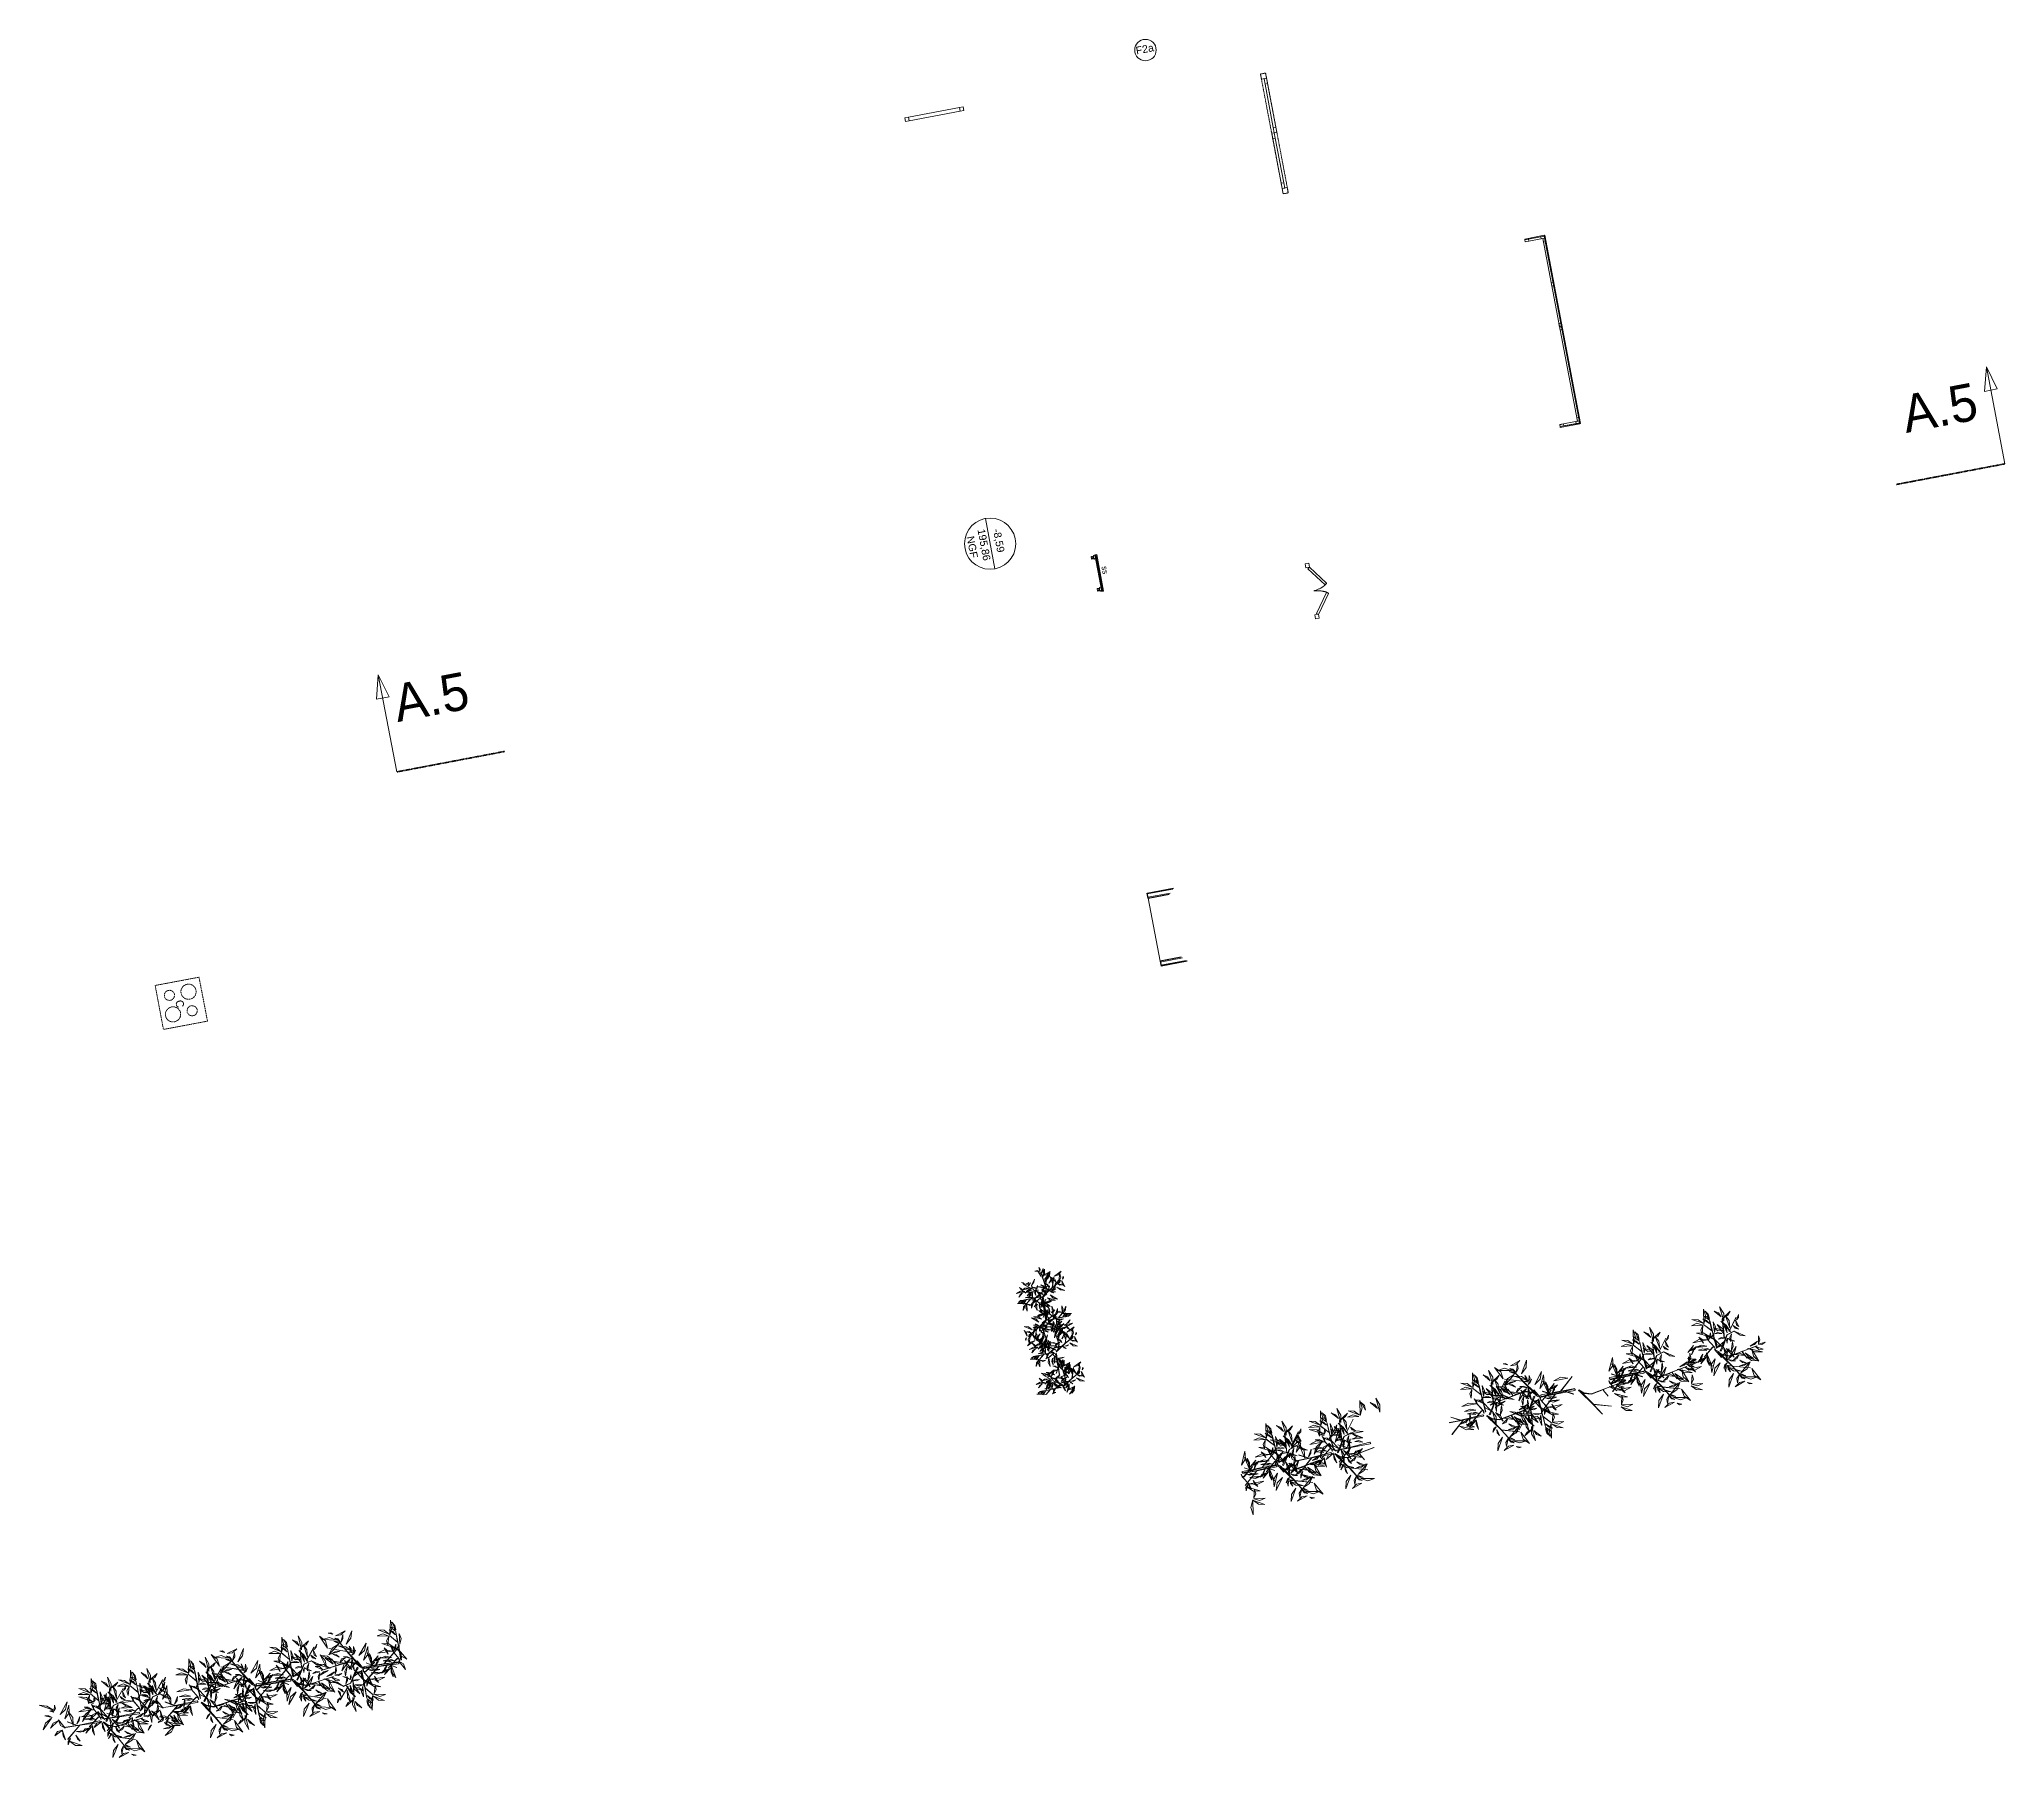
# Model space of a CAD drawing. Header units: centimetres. Extents: x -4990 to 114398, y -61489 to -12305.
# Drawn here: x 66036 to 68676, y -46792 to -44484 of the extents above; entities that cross this region are included whole.
import ezdxf

# ---------------------------------------------------------------- set-up
doc = ezdxf.new("R2010")
doc.units = ezdxf.units.CM
doc.header["$LTSCALE"] = 0.5
for name, pattern in [('Style de ligne -1', [0.41664, 0.20828, -0.20836]), ('Style de ligne -5', [0.20828, 0.069425, -0.138855]), ('Style de ligne -6', [1.04164, 0.625, -0.20828, 0.06943, -0.13893])]:
    doc.linetypes.add(name, pattern=pattern)
doc.layers.get('0').update_dxf_attribs({"linetype": 'CONTINUOUS'})
doc.layers.add('1-Façade Nord', color=7, linetype='CONTINUOUS')
doc.styles.add('ARIAL', font='arial.ttf')
doc.styles.add('Futura Std Book', font='')
doc.styles.add('Geneva', font='')
doc.styles.add('Helvetica', font='')
doc.styles.get('Futura Std Book').set_extended_font_data('Futura Std Book')
doc.styles.get('Geneva').set_extended_font_data('Geneva')
doc.styles.get('Helvetica').set_extended_font_data('Helvetica')

# ---------------------------------------------------------------- blocks, each defined once
blk = doc.blocks.new('Groupe-1')
at = {"color": 253, "linetype": 'Continuous', "lineweight": 5, "true_color": 0xa0a0a4, "flags": 128}
for points in [[(17786.2, -47151.8), (17786.3, -47151.6), (17789.3, -47177.5), (17788.9, -47177.5)], [(17795.2, -47168.3), (17795.3, -47168.3), (17804.8, -47149.6), (17804.5, -47149.6)], [(17700.8, -47196.2), (17701, -47196.1), (17710.4, -47177.5), (17710.2, -47177.5)], [(17776.9, -47192.3), (17775.7, -47189.4), (17765.9, -47178.8), (17765.9, -47179), (17775.5, -47189.4), (17773.2, -47189.4), (17761.7, -47202.8), (17761.6, -47203), (17773.3, -47189.6), (17775.5, -47189.5), (17776.4, -47192.3)], [(17677.2, -47205.6), (17661.8, -47225.2), (17680.5, -47221.6), (17680.5, -47221.8), (17665.4, -47224.8), (17678.8, -47229.1), (17678.6, -47229.2), (17665, -47224.9), (17635.7, -47232.5), (17634.4, -47230.9), (17635.3, -47230.3), (17661.5, -47225.4), (17677, -47205.8)], [(17691.9, -47179.7), (17692, -47179.5), (17695, -47205.3), (17694.6, -47205.3)], [(17780.3, -47195.8), (17786.9, -47199.6), (17797.3, -47201), (17832.7, -47187.6), (17832.9, -47187.8), (17813.8, -47195), (17813.7, -47196.7), (17819.8, -47204.1), (17813.5, -47196.6), (17813.5, -47195.1), (17797.4, -47201.5), (17786.9, -47200.4), (17784.6, -47199.2), (17800, -47215), (17824.1, -47217.5), (17800, -47215.2), (17812, -47228.5), (17809.8, -47226.2), (17799.4, -47215), (17782.1, -47198.4), (17782.6, -47198.2), (17784.6, -47199.2), (17780.1, -47196.9)], [(17537.6, -47254.4), (17531, -47250.6), (17520.6, -47249.3), (17485.2, -47262.6), (17485, -47262.4), (17504, -47255.3), (17504.2, -47253.5), (17498.1, -47246.1), (17504.4, -47253.6), (17504.3, -47255.1), (17520.5, -47248.7), (17531, -47249.8), (17533.3, -47251), (17517.9, -47235.2), (17493.7, -47232.7), (17517.8, -47235), (17505.8, -47221.7), (17508.1, -47224), (17518.5, -47235.2), (17535.8, -47251.8), (17535.3, -47252), (17533.3, -47251), (17537.7, -47253.4)], [(17584.6, -47228.9), (17569.2, -47248.5), (17587.9, -47244.9), (17587.9, -47245.1), (17572.8, -47248.1), (17586.2, -47252.4), (17586, -47252.5), (17572.4, -47248.2), (17543.1, -47255.8), (17541.8, -47254.2), (17542.7, -47253.6), (17568.9, -47248.7), (17584.4, -47229.1)], [(17633.6, -47234.6), (17634.8, -47237.5), (17644.6, -47248.1), (17644.6, -47248), (17635, -47237.6), (17637.3, -47237.5), (17648.8, -47224.2), (17648.8, -47223.9), (17637.2, -47237.3), (17635, -47237.4), (17634.1, -47234.6)], [(17638.9, -47249.2), (17654.3, -47229.6), (17635.6, -47233.2), (17635.6, -47232.9), (17650.7, -47230), (17637.3, -47225.6), (17637.5, -47225.5), (17651.1, -47229.9), (17680.4, -47222.3), (17681.7, -47223.9), (17680.8, -47224.5), (17654.6, -47229.4), (17639.1, -47249)], [(17682.5, -47220.2), (17681.3, -47217.3), (17671.5, -47206.7), (17671.6, -47206.8), (17681.2, -47217.2), (17678.8, -47217.3), (17667.3, -47230.6), (17667.3, -47230.9), (17678.9, -47217.4), (17681.1, -47217.4), (17682, -47220.2)], [(17686, -47223.7), (17692.6, -47227.4), (17703, -47228.8), (17738.3, -47215.5), (17738.5, -47215.6), (17719.5, -47222.8), (17719.3, -47224.5), (17725.5, -47232), (17719.1, -47224.5), (17719.2, -47223), (17703, -47229.4), (17692.6, -47228.3), (17690.3, -47227.1), (17705.7, -47242.9), (17729.8, -47245.3), (17705.7, -47243.1), (17717.7, -47256.4), (17715.4, -47254.1), (17705, -47242.9), (17687.7, -47226.3), (17688.2, -47226.1), (17690.3, -47227.1), (17685.8, -47224.7)], [(17475.9, -47237.6), (17476, -47237.3), (17479, -47263.2), (17478.6, -47263.2)], [(17484.8, -47254), (17485, -47254), (17494.4, -47235.3), (17494.2, -47235.4)], [(17541, -47257.9), (17542.2, -47260.8), (17552, -47271.4), (17552, -47271.2), (17542.4, -47260.8), (17544.7, -47260.8), (17556.2, -47247.4), (17556.2, -47247.2), (17544.6, -47260.6), (17542.4, -47260.7), (17541.5, -47257.9)], [(17546.3, -47272.5), (17561.7, -47252.8), (17543, -47256.5), (17543, -47256.2), (17558.1, -47253.3), (17544.7, -47248.9), (17544.9, -47248.8), (17558.5, -47253.2), (17587.8, -47245.6), (17589.1, -47247.1), (17588.2, -47247.8), (17562, -47252.7), (17546.5, -47272.3)], [(17593.4, -47246.9), (17600, -47250.7), (17610.4, -47252.1), (17645.7, -47238.8), (17645.9, -47238.9), (17626.9, -47246.1), (17626.7, -47247.8), (17632.8, -47255.3), (17626.5, -47247.8), (17626.6, -47246.2), (17610.4, -47252.6), (17600, -47251.6), (17597.7, -47250.3), (17613.1, -47266.2), (17637.2, -47268.6), (17613.1, -47266.4), (17625.1, -47279.7), (17622.8, -47277.4), (17612.4, -47266.2), (17595.1, -47249.6), (17595.6, -47249.4), (17597.7, -47250.3), (17593.2, -47248)], [(17422.9, -47307), (17438.3, -47287.4), (17419.6, -47291), (17419.6, -47290.8), (17434.7, -47287.8), (17421.3, -47283.5), (17421.5, -47283.4), (17435.1, -47287.7), (17464.4, -47280.2), (17465.7, -47281.7), (17464.8, -47282.3), (17438.6, -47287.3), (17423.1, -47306.9)], [(17466.5, -47278), (17465.3, -47275.1), (17455.5, -47264.5), (17455.6, -47264.7), (17465.2, -47275.1), (17462.8, -47275.1), (17451.3, -47288.5), (17451.3, -47288.7), (17462.9, -47275.3), (17465.1, -47275.2), (17466, -47278)], [(17470, -47281.5), (17476.6, -47285.3), (17487, -47286.7), (17522.3, -47273.3), (17522.5, -47273.5), (17503.5, -47280.7), (17503.3, -47282.4), (17509.5, -47289.9), (17503.1, -47282.3), (17503.2, -47280.8), (17487, -47287.2), (17476.6, -47286.1), (17474.3, -47284.9), (17489.7, -47300.7), (17513.8, -47303.2), (17489.7, -47300.9), (17501.7, -47314.2), (17499.4, -47311.9), (17489, -47300.7), (17471.7, -47284.1), (17472.2, -47283.9), (17474.3, -47284.9), (17469.8, -47282.6)], [(17522.7, -47281.9), (17522.5, -47281.9), (17513.1, -47300.6), (17513.3, -47300.6)], [(17531.6, -47298.4), (17531.5, -47298.6), (17528.6, -47272.7), (17529, -47272.7)], [(17198.3, -47305.7), (17198.4, -47305.4), (17201.4, -47331.3), (17201, -47331.3)], [(17207.2, -47322.1), (17207.4, -47322.1), (17216.9, -47303.4), (17216.6, -47303.5)], [(17271.9, -47288.5), (17272, -47288.3), (17274.9, -47314.1), (17274.5, -47314.1)], [(17280.8, -47304.9), (17281, -47304.9), (17290.4, -47286.2), (17290.2, -47286.3)], [(17183.6, -47331.6), (17168.2, -47351.2), (17186.9, -47347.6), (17186.9, -47347.8), (17171.9, -47350.8), (17185.2, -47355.1), (17185, -47355.2), (17171.4, -47350.9), (17142.2, -47358.4), (17140.8, -47356.9), (17141.7, -47356.3), (17167.9, -47351.3), (17183.4, -47331.7)], [(17188.9, -47346.1), (17187.7, -47343.2), (17177.9, -47332.6), (17178, -47332.8), (17187.6, -47343.2), (17185.3, -47343.2), (17173.7, -47356.6), (17173.7, -47356.9), (17185.3, -47343.4), (17187.5, -47343.3), (17188.5, -47346.2)], [(17218.9, -47358), (17234.3, -47338.3), (17215.6, -47342), (17215.6, -47341.7), (17230.7, -47338.8), (17217.3, -47334.4), (17217.5, -47334.3), (17231.1, -47338.7), (17260.4, -47331.1), (17261.7, -47332.6), (17260.8, -47333.2), (17234.6, -47338.2), (17219.1, -47357.8)], [(17262.5, -47328.9), (17261.3, -47326), (17251.5, -47315.4), (17251.5, -47315.6), (17261.1, -47326), (17258.8, -47326), (17247.3, -47339.4), (17247.3, -47339.7), (17258.9, -47326.2), (17261.1, -47326.1), (17262, -47329)], [(17265.9, -47332.4), (17272.5, -47336.2), (17282.9, -47337.6), (17318.3, -47324.3), (17318.5, -47324.4), (17299.5, -47331.6), (17299.3, -47333.3), (17305.4, -47340.8), (17299.1, -47333.2), (17299.2, -47331.7), (17283, -47338.1), (17272.5, -47337.1), (17270.2, -47335.8), (17285.6, -47351.6), (17309.8, -47354.1), (17285.7, -47351.8), (17297.7, -47365.2), (17295.4, -47362.9), (17285, -47351.7), (17267.7, -47335.1), (17268.2, -47334.8), (17270.2, -47335.8), (17265.8, -47333.5)], [(17271.3, -47344.1), (17286.7, -47324.5), (17268, -47328.1), (17268, -47327.9), (17283.1, -47324.9), (17269.8, -47320.6), (17269.9, -47320.5), (17283.5, -47324.8), (17312.8, -47317.3), (17314.2, -47318.8), (17313.2, -47319.4), (17287, -47324.4), (17271.5, -47343.9)], [(17140, -47360.6), (17141.2, -47363.5), (17151, -47374.1), (17151, -47373.9), (17141.4, -47363.5), (17143.7, -47363.5), (17155.2, -47350.1), (17155.2, -47349.9), (17143.6, -47363.3), (17141.4, -47363.4), (17140.5, -47360.6)], [(17145.3, -47375.2), (17160.7, -47355.5), (17142, -47359.1), (17142, -47358.9), (17157.1, -47355.9), (17143.7, -47351.6), (17143.9, -47351.5), (17157.5, -47355.9), (17186.8, -47348.3), (17188.2, -47349.8), (17187.2, -47350.4), (17161, -47355.4), (17145.5, -47375)], [(17192.4, -47349.6), (17199, -47353.4), (17209.4, -47354.8), (17244.7, -47341.4), (17245, -47341.6), (17225.9, -47348.8), (17225.7, -47350.5), (17231.9, -47358), (17225.6, -47350.4), (17225.6, -47348.9), (17209.4, -47355.3), (17199, -47354.3), (17196.7, -47353), (17212.1, -47368.8), (17236.2, -47371.3), (17212.1, -47369), (17224.1, -47382.4), (17221.8, -47380.1), (17211.4, -47368.9), (17194.1, -47352.3), (17194.6, -47352), (17196.7, -47353), (17192.2, -47350.7)]]:
    blk.add_lwpolyline(points, close=True, dxfattribs=at)
for points in [[(17769.2, -47154.1), (17772.3, -47167.4), (17761, -47158.9), (17761, -47159.1), (17772.5, -47167.7), (17778.3, -47190.7), (17778.7, -47190.8), (17769.4, -47154.1), (17769.1, -47154), (17769.2, -47154.1)], [(17783.4, -47193.8), (17785.9, -47188.9), (17792.1, -47173), (17801.6, -47168), (17802, -47168.1), (17792.5, -47173.1), (17787.2, -47189.2), (17784.7, -47194.8), (17783.5, -47193.9)], [(17674.8, -47182), (17678, -47195.3), (17666.6, -47186.8), (17666.7, -47186.9), (17678.2, -47195.6), (17683.9, -47218.5), (17684.4, -47218.6), (17675, -47182), (17674.8, -47181.9), (17674.8, -47181.9)], [(17689.1, -47221.7), (17691.6, -47216.8), (17697.8, -47200.9), (17707.3, -47195.8), (17707.6, -47196), (17698.2, -47200.9), (17692.8, -47217.1), (17690.3, -47222.7), (17689.2, -47221.8)], [(17458.8, -47239.8), (17462, -47253.1), (17450.6, -47244.7), (17450.7, -47244.8), (17462.2, -47253.4), (17467.9, -47276.4), (17468.4, -47276.5), (17459, -47239.8), (17458.8, -47239.7), (17458.8, -47239.8)], [(17473.1, -47279.5), (17475.6, -47274.6), (17481.8, -47258.7), (17491.3, -47253.7), (17491.6, -47253.8), (17482.2, -47258.8), (17476.8, -47274.9), (17474.3, -47280.5), (17473.2, -47279.6)], [(17534.4, -47256.4), (17532, -47261.3), (17525.7, -47277.2), (17516.2, -47282.2), (17515.9, -47282.1), (17525.3, -47277.2), (17530.7, -47261), (17533.2, -47255.4), (17534.4, -47256.3)], [(17548.7, -47296.1), (17545.6, -47282.8), (17556.9, -47291.3), (17556.8, -47291.1), (17545.3, -47282.5), (17539.6, -47259.5), (17539.1, -47259.4), (17548.5, -47296.1), (17548.7, -47296.2), (17548.7, -47296.2)], [(17181.2, -47307.9), (17184.4, -47321.2), (17173, -47312.8), (17173.1, -47312.9), (17184.6, -47321.5), (17190.3, -47344.5), (17190.8, -47344.6), (17181.5, -47307.9), (17181.2, -47307.8), (17181.2, -47307.9)], [(17254.8, -47290.7), (17257.9, -47304), (17246.6, -47295.6), (17246.7, -47295.7), (17258.2, -47304.3), (17263.9, -47327.3), (17264.4, -47327.4), (17255, -47290.7), (17254.8, -47290.6), (17254.8, -47290.7)], [(17269.1, -47330.5), (17271.5, -47325.5), (17277.8, -47309.7), (17287.3, -47304.6), (17287.6, -47304.8), (17278.2, -47309.7), (17272.8, -47325.8), (17270.3, -47331.4), (17269.1, -47330.6)], [(17195.5, -47347.7), (17198, -47342.7), (17204.2, -47326.8), (17213.7, -47321.8), (17214.1, -47322), (17204.6, -47326.9), (17199.2, -47343), (17196.8, -47348.6), (17195.6, -47347.8)]]:
    blk.add_lwpolyline(points, dxfattribs=at)
at = {"color": 253, "linetype": 'Continuous', "lineweight": 5, "true_color": 0xa0a0a4}
for points in [[(17760.3, -47157.4, -186.4), (17753.6, -47152.6, -186.8), (17745.4, -47152.2, -187), (17745.4, -47152.2, -187), (17760.3, -47157.4, -186.4)], [(17769.1, -47157.7, -187), (17765, -47153.6, -187.4), (17760, -47151.7, -185.5), (17760, -47151.7, -185.5), (17769.1, -47157.7, -187)], [(17761.4, -47158.3, -186.4), (17764.1, -47148.2, -187.6), (17761, -47138.3, -187), (17761, -47138.3, -187), (17761.4, -47158.3, -186.4)], [(17768.9, -47153.3, -174.6), (17766, -47148.4, -172.2), (17761.4, -47147.8, -168.4), (17761.4, -47147.8, -168.4), (17768.9, -47153.3, -174.6)], [(17768.9, -47151.2, -174.8), (17767.4, -47145.2, -175.4), (17763, -47141.1, -176.8), (17763, -47141.1, -176.8), (17768.9, -47151.2, -174.8)], [(17784.8, -47148.9, -215.7), (17781.1, -47143.6, -216.8), (17775.1, -47141, -215.2), (17775.1, -47141, -215.2), (17784.8, -47148.9, -215.7)], [(17784.8, -47148.9, -215.7), (17781.1, -47143.6, -216.8), (17775.1, -47141, -215.2), (17775.1, -47141, -215.2), (17784.8, -47148.9, -215.7)], [(17788.2, -47154.1, -223.2), (17788.2, -47144.1, -225.6), (17782.6, -47135.2, -225.8), (17782.6, -47135.2, -225.8), (17788.2, -47154.1, -223.2)], [(17788.2, -47154.1, -223.2), (17788.2, -47144.1, -225.6), (17782.6, -47135.2, -225.8), (17782.6, -47135.2, -225.8), (17788.2, -47154.1, -223.2)], [(17786.4, -47151.1, -214.2), (17793.8, -47146.7, -211.4), (17796.9, -47141.4, -206.2), (17796.9, -47141.4, -206.2), (17786.4, -47151.1, -214.2)], [(17796.4, -47163.5, -221.2), (17795.3, -47153.7, -219), (17790.4, -47147.3, -214.3), (17790.4, -47147.3, -214.3), (17796.4, -47163.5, -221.2)], [(17805.1, -47152.6, -211.6), (17807.8, -47149.6, -211.1), (17808.1, -47145.5, -211.1), (17808.1, -47145.5, -211.1), (17805.1, -47152.6, -211.6)], [(17667.1, -47186.1, -186.4), (17669.8, -47176.1, -187.6), (17666.6, -47166.2, -187), (17666.6, -47166.2, -187), (17667.1, -47186.1, -186.4)], [(17674.6, -47181.1, -174.6), (17671.6, -47176.2, -172.2), (17667.1, -47175.7, -168.4), (17667.1, -47175.7, -168.4), (17674.6, -47181.1, -174.6)], [(17674.6, -47179.1, -174.8), (17673.1, -47173, -175.4), (17668.7, -47169, -176.8), (17668.7, -47169, -176.8), (17674.6, -47179.1, -174.8)], [(17690.4, -47176.7, -215.7), (17686.8, -47171.5, -216.8), (17680.8, -47168.9, -215.2), (17680.8, -47168.9, -215.2), (17690.4, -47176.7, -215.7)], [(17690.4, -47176.7, -215.7), (17686.8, -47171.5, -216.8), (17680.8, -47168.9, -215.2), (17680.8, -47168.9, -215.2), (17690.4, -47176.7, -215.7)], [(17693.9, -47182, -223.2), (17693.8, -47171.9, -225.6), (17688.3, -47163.1, -225.8), (17688.3, -47163.1, -225.8), (17693.9, -47182, -223.2)], [(17693.9, -47182, -223.2), (17693.8, -47171.9, -225.6), (17688.3, -47163.1, -225.8), (17688.3, -47163.1, -225.8), (17693.9, -47182, -223.2)], [(17692.1, -47179, -214.2), (17699.5, -47174.6, -211.4), (17702.6, -47169.3, -206.2), (17702.6, -47169.3, -206.2), (17692.1, -47179, -214.2)], [(17702.1, -47191.4, -221.2), (17701, -47181.6, -219), (17696.1, -47175.1, -214.3), (17696.1, -47175.1, -214.3), (17702.1, -47191.4, -221.2)], [(17710.7, -47180.4, -211.6), (17713.4, -47177.4, -211.1), (17713.8, -47173.3, -211.1), (17713.8, -47173.3, -211.1), (17710.7, -47180.4, -211.6)], [(17760, -47159.9, -182.2), (17751.8, -47157.4, -178.1), (17744.6, -47160.8, -173.3), (17744.6, -47160.8, -173.3), (17760, -47159.9, -182.2)], [(17765.7, -47179.9, -179.5), (17755.6, -47178.9, -178.7), (17746.7, -47183.5, -177.9), (17746.7, -47183.5, -177.9), (17765.7, -47179.9, -179.5)], [(17769, -47175.3, -207.3), (17760.6, -47170.2, -205.3), (17751.5, -47170.6, -202), (17751.5, -47170.6, -202), (17769, -47175.3, -207.3)], [(17760.8, -47184.1, -210.8), (17758.5, -47178.9, -210), (17754.8, -47176.2, -207.2), (17754.8, -47176.2, -207.2), (17760.8, -47184.1, -210.8)], [(17759.9, -47160.6, -182), (17757.2, -47166.5, -181.1), (17759.3, -47172.4, -179), (17759.3, -47172.4, -179), (17759.9, -47160.6, -182)], [(17766.7, -47180, -179.8), (17766.2, -47175.9, -178.7), (17763, -47173, -178), (17763, -47173, -178), (17766.7, -47180, -179.8)], [(17774.2, -47178.7, -207.1), (17769.8, -47175, -208.2), (17764.1, -47174.5, -209.2), (17764.1, -47174.5, -209.2), (17774.2, -47178.7, -207.1)], [(17767.6, -47179.3, -215.2), (17770.6, -47175.1, -213.1), (17770.4, -47170.4, -210.5), (17770.4, -47170.4, -210.5), (17767.6, -47179.3, -215.2)], [(17771.8, -47176.3, -177.8), (17774.7, -47173.6, -175.4), (17774.8, -47171.1, -172.1), (17774.8, -47171.1, -172.1), (17771.8, -47176.3, -177.8)], [(17773.7, -47176.8, -178.9), (17778, -47185.3, -176), (17785.9, -47189.3, -172.3), (17785.9, -47189.3, -172.3), (17773.7, -47176.8, -178.9)], [(17773.7, -47176.8, -178.9), (17778, -47185.3, -176), (17785.9, -47189.3, -172.3), (17785.9, -47189.3, -172.3), (17773.7, -47176.8, -178.9)], [(17775.6, -47169.9, -200.4), (17777, -47162.4, -200.3), (17773.9, -47155.5, -200.5), (17773.9, -47155.5, -200.5), (17775.6, -47169.9, -200.4)], [(17779, -47188.6, -200.4), (17777.9, -47182.3, -199.3), (17774.3, -47176.8, -200.5), (17774.3, -47176.8, -200.5), (17779, -47188.6, -200.4)], [(17774.4, -47163.1, -189.9), (17780.3, -47167.4, -186.9), (17787.1, -47167.2, -183.3), (17787.1, -47167.2, -183.3), (17774.4, -47163.1, -189.9)], [(17785.7, -47171.2, -229), (17780.4, -47169.7, -227.5), (17775.4, -47171.6, -225.7), (17775.4, -47171.6, -225.7), (17785.7, -47171.2, -229)], [(17788.8, -47172.3, -233.2), (17786.7, -47165, -238.7), (17779.1, -47159.3, -241.9), (17779.1, -47159.3, -241.9), (17788.8, -47172.3, -233.2)], [(17791.4, -47177.1, -198.9), (17784.6, -47176.4, -195.4), (17780.8, -47178.8, -190.3), (17780.8, -47178.8, -190.3), (17791.4, -47177.1, -198.9)], [(17797.3, -47169, -210.1), (17791.5, -47160.2, -210), (17784.3, -47154.8, -206), (17784.3, -47154.8, -206), (17797.3, -47169, -210.1)], [(17792.6, -47170.1, -207.7), (17791.9, -47165.1, -206.6), (17788.5, -47161.4, -205.9), (17788.5, -47161.4, -205.9), (17792.6, -47170.1, -207.7)], [(17793.2, -47177.4, -202.4), (17791.7, -47180.3, -200.2), (17792.7, -47184.3, -199.1), (17792.7, -47184.3, -199.1), (17793.2, -47177.4, -202.4)], [(17794.1, -47178.1, -202.1), (17798.1, -47180.9, -201.5), (17802.9, -47181.5, -202.1), (17802.9, -47181.5, -202.1), (17794.1, -47178.1, -202.1)], [(17798.7, -47171.4, -199.8), (17796.4, -47176.1, -197.6), (17797.4, -47181.8, -196.3), (17797.4, -47181.8, -196.3), (17798.7, -47171.4, -199.8)], [(17801, -47160.5, -218.5), (17803.4, -47163.8, -216.4), (17807.9, -47165.3, -215.4), (17807.9, -47165.3, -215.4), (17801, -47160.5, -218.5)], [(17802, -47168.1, -197.2), (17810.2, -47173.3, -194.3), (17817, -47174.2, -188.4), (17817, -47174.2, -188.4), (17802, -47168.1, -197.2)], [(17803.9, -47153.3, -202.5), (17805.3, -47159.6, -200.1), (17808.4, -47161.8, -195.4), (17808.4, -47161.8, -195.4), (17803.9, -47153.3, -202.5)], [(17834.6, -47184.4, -183.5), (17836.4, -47179.5, -183.7), (17835, -47174.4, -184.1), (17835, -47174.4, -184.1), (17834.6, -47184.4, -183.5)], [(17834.6, -47184.4, -183.5), (17836.4, -47179.5, -183.7), (17835, -47174.4, -184.1), (17835, -47174.4, -184.1), (17834.6, -47184.4, -183.5)], [(17633.8, -47221.9, -220.8), (17639.4, -47213.7, -221.3), (17638.5, -47203.5, -222.6), (17638.5, -47203.5, -222.6), (17633.8, -47221.9, -220.8)], [(17665.7, -47187.8, -182.2), (17657.4, -47185.3, -178.1), (17650.2, -47188.6, -173.3), (17650.2, -47188.6, -173.3), (17665.7, -47187.8, -182.2)], [(17665.9, -47185.3, -186.4), (17659.3, -47180.4, -186.8), (17651, -47180.1, -187), (17651, -47180.1, -187), (17665.9, -47185.3, -186.4)], [(17674.6, -47203.2, -207.3), (17666.2, -47198.1, -205.3), (17657.2, -47198.4, -202), (17657.2, -47198.4, -202), (17674.6, -47203.2, -207.3)], [(17666.4, -47212, -210.8), (17664.2, -47206.8, -210), (17660.5, -47204.1, -207.2), (17660.5, -47204.1, -207.2), (17666.4, -47212, -210.8)], [(17665.6, -47188.5, -182), (17662.9, -47194.4, -181.1), (17665, -47200.3, -179), (17665, -47200.3, -179), (17665.6, -47188.5, -182)], [(17674.7, -47185.6, -187), (17670.6, -47181.5, -187.4), (17665.6, -47179.6, -185.5), (17665.6, -47179.6, -185.5), (17674.7, -47185.6, -187)], [(17672.3, -47207.8, -179.8), (17671.8, -47203.8, -178.7), (17668.7, -47200.9, -178), (17668.7, -47200.9, -178), (17672.3, -47207.8, -179.8)], [(17679.8, -47206.5, -207.1), (17675.5, -47202.9, -208.2), (17669.8, -47202.4, -209.2), (17669.8, -47202.4, -209.2), (17679.8, -47206.5, -207.1)], [(17673.3, -47207.1, -215.2), (17676.3, -47203, -213.1), (17676, -47198.3, -210.5), (17676, -47198.3, -210.5), (17673.3, -47207.1, -215.2)], [(17677.5, -47204.2, -177.8), (17680.4, -47201.4, -175.4), (17680.5, -47198.9, -172.1), (17680.5, -47198.9, -172.1), (17677.5, -47204.2, -177.8)], [(17679.4, -47204.7, -178.9), (17683.6, -47213.2, -176), (17691.6, -47217.2, -172.3), (17691.6, -47217.2, -172.3), (17679.4, -47204.7, -178.9)], [(17679.4, -47204.7, -178.9), (17683.6, -47213.2, -176), (17691.6, -47217.2, -172.3), (17691.6, -47217.2, -172.3), (17679.4, -47204.7, -178.9)], [(17681.3, -47197.7, -200.4), (17682.6, -47190.2, -200.3), (17679.6, -47183.3, -200.5), (17679.6, -47183.3, -200.5), (17681.3, -47197.7, -200.4)], [(17680, -47191, -189.9), (17686, -47195.3, -186.9), (17692.7, -47195, -183.3), (17692.7, -47195, -183.3), (17680, -47191, -189.9)], [(17684.6, -47216.5, -200.4), (17683.5, -47210.1, -199.3), (17680, -47204.7, -200.5), (17680, -47204.7, -200.5), (17684.6, -47216.5, -200.4)], [(17691.4, -47199, -229), (17686.1, -47197.6, -227.5), (17681, -47199.5, -225.7), (17681, -47199.5, -225.7), (17691.4, -47199, -229)], [(17694.4, -47200.1, -233.2), (17692.3, -47192.9, -238.7), (17684.8, -47187.2, -241.9), (17684.8, -47187.2, -241.9), (17694.4, -47200.1, -233.2)], [(17697.1, -47204.9, -198.9), (17690.3, -47204.2, -195.4), (17686.4, -47206.6, -190.3), (17686.4, -47206.6, -190.3), (17697.1, -47204.9, -198.9)], [(17703, -47196.8, -210.1), (17697.1, -47188.1, -210), (17690, -47182.7, -206), (17690, -47182.7, -206), (17703, -47196.8, -210.1)], [(17698.2, -47197.9, -207.7), (17697.6, -47193, -206.6), (17694.2, -47189.3, -205.9), (17694.2, -47189.3, -205.9), (17698.2, -47197.9, -207.7)], [(17698.8, -47205.3, -202.4), (17697.4, -47208.2, -200.2), (17698.4, -47212.2, -199.1), (17698.4, -47212.2, -199.1), (17698.8, -47205.3, -202.4)], [(17704.4, -47199.3, -199.8), (17702.1, -47204, -197.6), (17703, -47209.6, -196.3), (17703, -47209.6, -196.3), (17704.4, -47199.3, -199.8)], [(17706.7, -47188.4, -218.5), (17709.1, -47191.7, -216.4), (17713.6, -47193.2, -215.4), (17713.6, -47193.2, -215.4), (17706.7, -47188.4, -218.5)], [(17707.6, -47196, -197.2), (17715.8, -47201.2, -194.3), (17722.6, -47202.1, -188.4), (17722.6, -47202.1, -188.4), (17707.6, -47196, -197.2)], [(17709.5, -47181.1, -202.5), (17710.9, -47187.5, -200.1), (17714.1, -47189.7, -195.4), (17714.1, -47189.7, -195.4), (17709.5, -47181.1, -202.5)], [(17739.6, -47204.9, -186.2), (17744.9, -47207.2, -185.8), (17750.5, -47205.7, -185.1), (17750.5, -47205.7, -185.1), (17739.6, -47204.9, -186.2)], [(17739.9, -47196.5, -176.9), (17745, -47192.4, -176.9), (17747.3, -47187.2, -174), (17747.3, -47187.2, -174), (17739.9, -47196.5, -176.9)], [(17740.2, -47212.3, -183.5), (17742, -47207.3, -183.7), (17740.7, -47202.3, -184.1), (17740.7, -47202.3, -184.1), (17740.2, -47212.3, -183.5)], [(17740.2, -47212.3, -183.5), (17742, -47207.3, -183.7), (17740.7, -47202.3, -184.1), (17740.7, -47202.3, -184.1), (17740.2, -47212.3, -183.5)], [(17742, -47207.7, -183.5), (17743.8, -47202.8, -183.7), (17742.4, -47197.7, -184.1), (17742.4, -47197.7, -184.1), (17742, -47207.7, -183.5)], [(17742, -47207.7, -183.5), (17743.8, -47202.8, -183.7), (17742.4, -47197.7, -184.1), (17742.4, -47197.7, -184.1), (17742, -47207.7, -183.5)], [(17744, -47194.2, -161.3), (17748.8, -47192.8, -161.2), (17751.7, -47188.8, -160.9), (17751.7, -47188.8, -160.9), (17744, -47194.2, -161.3)], [(17744.6, -47200, -228.8), (17747.7, -47195.1, -229.1), (17748.2, -47189.8, -227.3), (17748.2, -47189.8, -227.3), (17744.6, -47200, -228.8)], [(17765.4, -47188.3, -247.3), (17757.9, -47187, -244.7), (17750.3, -47190.1, -243.3), (17750.3, -47190.1, -243.3), (17765.4, -47188.3, -247.3)], [(17765.4, -47188.3, -247.3), (17757.9, -47187, -244.7), (17750.3, -47190.1, -243.3), (17750.3, -47190.1, -243.3), (17765.4, -47188.3, -247.3)], [(17760, -47189, -223.2), (17754.8, -47188.3, -222.6), (17750.5, -47190, -220.9), (17750.5, -47190, -220.9), (17760, -47189, -223.2)], [(17760, -47189, -223.2), (17754.8, -47188.3, -222.6), (17750.5, -47190, -220.9), (17750.5, -47190, -220.9), (17760, -47189, -223.2)], [(17760.8, -47204.9, -161.3), (17756, -47206.3, -161.2), (17753.2, -47210.3, -160.9), (17753.2, -47210.3, -160.9), (17760.8, -47204.9, -161.3)], [(17765.2, -47194.2, -186.2), (17759.9, -47191.9, -185.8), (17754.3, -47193.4, -185.1), (17754.3, -47193.4, -185.1), (17765.2, -47194.2, -186.2)], [(17760.2, -47199, -228.8), (17757.1, -47203.9, -229.1), (17756.7, -47209.3, -227.3), (17756.7, -47209.3, -227.3), (17760.2, -47199, -228.8)], [(17765, -47202.6, -176.9), (17759.8, -47206.6, -176.9), (17757.5, -47211.8, -174), (17757.5, -47211.8, -174), (17765, -47202.6, -176.9)], [(17769.4, -47192.8, -197), (17765.7, -47191.3, -196.4), (17761.6, -47192.2, -196.6), (17761.6, -47192.2, -196.6), (17769.4, -47192.8, -197)], [(17764.9, -47197.3, -225.4), (17766.1, -47207.4, -224.7), (17772.6, -47215, -224), (17772.6, -47215, -224), (17764.9, -47197.3, -225.4)], [(17765.9, -47201.2, -183.8), (17766, -47208.3, -183.1), (17769, -47214.2, -184.9), (17769, -47214.2, -184.9), (17765.9, -47201.2, -183.8)], [(17776.7, -47205, -220.8), (17771, -47213.2, -221.3), (17771.9, -47223.5, -222.6), (17771.9, -47223.5, -222.6), (17776.7, -47205, -220.8)], [(17785.1, -47203.3, -210.6), (17782.1, -47195.9, -206.9), (17775.5, -47192.7, -202.5), (17775.5, -47192.7, -202.5), (17785.1, -47203.3, -210.6)], [(17779.1, -47190, -200.7), (17785.7, -47187.6, -197.3), (17789, -47181.6, -193.8), (17789, -47181.6, -193.8), (17779.1, -47190, -200.7)], [(17779.1, -47190, -200.7), (17785.7, -47187.6, -197.3), (17789, -47181.6, -193.8), (17789, -47181.6, -193.8), (17779.1, -47190, -200.7)], [(17785.3, -47202.1, -217.2), (17792.1, -47198.5, -219.3), (17795.3, -47191.6, -221.6), (17795.3, -47191.6, -221.6), (17785.3, -47202.1, -217.2)], [(17792.6, -47207.5, -176.1), (17792.7, -47197.4, -174.8), (17788, -47190, -170.7), (17788, -47190, -170.7), (17792.6, -47207.5, -176.1)], [(17802.2, -47203.1, -205.3), (17798.6, -47195.6, -204.9), (17791.6, -47191.4, -203.9), (17791.6, -47191.4, -203.9), (17802.2, -47203.1, -205.3)], [(17794.6, -47205.1, -204.3), (17802.2, -47198.3, -204.2), (17805, -47188.8, -202.7), (17805, -47188.8, -202.7), (17794.6, -47205.1, -204.3)], [(17798.3, -47195, -185.4), (17800.7, -47188.7, -185.3), (17799.7, -47182.3, -184), (17799.7, -47182.3, -184), (17798.3, -47195, -185.4)], [(17801.3, -47207, -184.7), (17806.2, -47204.8, -183.2), (17808.5, -47199.7, -181.6), (17808.5, -47199.7, -181.6), (17801.3, -47207, -184.7)], [(17817.1, -47200.9, -188.9), (17809.3, -47197.5, -185.8), (17802.5, -47199.2, -181.2), (17802.5, -47199.2, -181.2), (17817.1, -47200.9, -188.9)], [(17816.9, -47197, -207.2), (17821.4, -47202.6, -205.5), (17828.3, -47204.6, -203.8), (17828.3, -47204.6, -203.8), (17816.9, -47197, -207.2)], [(17816.9, -47197, -207.2), (17821.4, -47202.6, -205.5), (17828.3, -47204.6, -203.8), (17828.3, -47204.6, -203.8), (17816.9, -47197, -207.2)], [(17818.9, -47202.4, -201.5), (17825.5, -47207.3, -202.4), (17833.5, -47207.9, -201.8), (17833.5, -47207.9, -201.8), (17818.9, -47202.4, -201.5)], [(17820, -47191.8, -203.8), (17820.1, -47192, -203.9), (17821.8, -47191.4, -202), (17821.7, -47191.2, -202), (17820, -47191.8, -203.8)], [(17821.2, -47191.2, -206.4), (17829.9, -47196, -204.4), (17840.2, -47195.6, -204.4), (17840.2, -47195.6, -204.4), (17821.2, -47191.2, -206.4)], [(17821.2, -47191.2, -206.4), (17829.9, -47196, -204.4), (17840.2, -47195.6, -204.4), (17840.2, -47195.6, -204.4), (17821.2, -47191.2, -206.4)], [(17823.5, -47188.1, -200), (17829.5, -47186, -200.4), (17833.5, -47181.4, -199.5), (17833.5, -47181.4, -199.5), (17823.5, -47188.1, -200)], [(17826, -47192.2, -195), (17828.2, -47201.6, -192.6), (17835.4, -47208.4, -191.3), (17835.4, -47208.4, -191.3), (17826, -47192.2, -195)], [(17830.6, -47188.6, -194.2), (17835.4, -47192.7, -192.8), (17841.1, -47192.2, -190.1), (17841.1, -47192.2, -190.1), (17830.6, -47188.6, -194.2)], [(17830.6, -47188.6, -194.2), (17835.4, -47192.7, -192.8), (17841.1, -47192.2, -190.1), (17841.1, -47192.2, -190.1), (17830.6, -47188.6, -194.2)], [(17834.2, -47185.7, -183.7), (17839.2, -47186.1, -181.3), (17843.7, -47183, -179.5), (17843.7, -47183, -179.5), (17834.2, -47185.7, -183.7)], [(17451.1, -47244, -186.4), (17453.8, -47233.9, -187.6), (17450.6, -47224, -187), (17450.6, -47224, -187), (17451.1, -47244, -186.4)], [(17458.6, -47236.9, -174.8), (17457.1, -47230.9, -175.4), (17452.7, -47226.8, -176.8), (17452.7, -47226.8, -176.8), (17458.6, -47236.9, -174.8)], [(17474.4, -47234.6, -215.7), (17470.8, -47229.3, -216.8), (17464.8, -47226.7, -215.2), (17464.8, -47226.7, -215.2), (17474.4, -47234.6, -215.7)], [(17474.4, -47234.6, -215.7), (17470.8, -47229.3, -216.8), (17464.8, -47226.7, -215.2), (17464.8, -47226.7, -215.2), (17474.4, -47234.6, -215.7)], [(17477.9, -47239.8, -223.2), (17477.8, -47229.8, -225.6), (17472.3, -47220.9, -225.8), (17472.3, -47220.9, -225.8), (17477.9, -47239.8, -223.2)], [(17477.9, -47239.8, -223.2), (17477.8, -47229.8, -225.6), (17472.3, -47220.9, -225.8), (17472.3, -47220.9, -225.8), (17477.9, -47239.8, -223.2)], [(17476.1, -47236.8, -214.2), (17483.5, -47232.4, -211.4), (17486.6, -47227.1, -206.2), (17486.6, -47227.1, -206.2), (17476.1, -47236.8, -214.2)], [(17492, -47232, -215.1), (17488.7, -47222.7, -213.8), (17480.1, -47216.9, -214.4), (17480.1, -47216.9, -214.4), (17492, -47232, -215.1)], [(17503, -47220.8, -228.4), (17493.5, -47217.7, -229.1), (17484.5, -47220.8, -232.1), (17484.5, -47220.8, -232.1), (17503, -47220.8, -228.4)], [(17498, -47213.2, -211.2), (17495, -47211.3, -209), (17491.6, -47212.1, -206.7), (17491.6, -47212.1, -206.7), (17498, -47213.2, -211.2)], [(17498, -47213.2, -211.2), (17495, -47211.3, -209), (17491.6, -47212.1, -206.7), (17491.6, -47212.1, -206.7), (17498, -47213.2, -211.2)], [(17506.6, -47226.1, -229), (17498.2, -47231.6, -227.8), (17494.2, -47240.9, -227.1), (17494.2, -47240.9, -227.1), (17506.6, -47226.1, -229)], [(17494.7, -47238.3, -211.6), (17497.4, -47235.3, -211.1), (17497.8, -47231.2, -211.1), (17497.8, -47231.2, -211.1), (17494.7, -47238.3, -211.6)], [(17507.3, -47225.5, -229.3), (17503.9, -47222.6, -228.2), (17499.9, -47222.2, -226.5), (17499.9, -47222.2, -226.5), (17507.3, -47225.5, -229.3)], [(17508.3, -47222.5, -232.7), (17505, -47218.9, -233.5), (17500.9, -47218.1, -235.4), (17500.9, -47218.1, -235.4), (17508.3, -47222.5, -232.7)], [(17501.5, -47214.8, -212.9), (17508.7, -47213.3, -209.9), (17514.3, -47207.5, -208.1), (17514.3, -47207.5, -208.1), (17501.5, -47214.8, -212.9)], [(17501.5, -47214.8, -212.9), (17508.7, -47213.3, -209.9), (17514.3, -47207.5, -208.1), (17514.3, -47207.5, -208.1), (17501.5, -47214.8, -212.9)], [(17525.3, -47234.4, -212.6), (17516.5, -47229, -211.1), (17506.1, -47228.3, -212.1), (17506.1, -47228.3, -212.1), (17525.3, -47234.4, -212.6)], [(17525.3, -47234.4, -212.6), (17516.5, -47229, -211.1), (17506.1, -47228.3, -212.1), (17506.1, -47228.3, -212.1), (17525.3, -47234.4, -212.6)], [(17509.2, -47223.5, -232.5), (17511.9, -47218.6, -232.5), (17511.1, -47212.8, -231.8), (17511.1, -47212.8, -231.8), (17509.2, -47223.5, -232.5)], [(17516.4, -47225.3, -223.7), (17522.5, -47216.9, -222.4), (17523, -47207.1, -219.6), (17523, -47207.1, -219.6), (17516.4, -47225.3, -223.7)], [(17524.2, -47235.9, -172), (17523.7, -47231.3, -171.7), (17520.8, -47227.7, -172), (17520.8, -47227.7, -172), (17524.2, -47235.9, -172)], [(17524.2, -47235.9, -172), (17523.7, -47231.3, -171.7), (17520.8, -47227.7, -172), (17520.8, -47227.7, -172), (17524.2, -47235.9, -172)], [(17526.4, -47235, -213.1), (17528.1, -47231.6, -210.7), (17526.8, -47227.6, -208.6), (17526.8, -47227.6, -208.6), (17526.4, -47235, -213.1)], [(17526.4, -47235, -213.1), (17528.1, -47231.6, -210.7), (17526.8, -47227.6, -208.6), (17526.8, -47227.6, -208.6), (17526.4, -47235, -213.1)], [(17534.5, -47239.7, -220.1), (17541.7, -47232.4, -220.5), (17543.2, -47222.3, -219.3), (17543.2, -47222.3, -219.3), (17534.5, -47239.7, -220.1)], [(17541.1, -47245.2, -220.8), (17546.8, -47237, -221.3), (17545.9, -47226.7, -222.6), (17545.9, -47226.7, -222.6), (17541.1, -47245.2, -220.8)], [(17578.7, -47231.1, -179.5), (17568.7, -47230, -178.7), (17559.7, -47234.7, -177.9), (17559.7, -47234.7, -177.9), (17578.7, -47231.1, -179.5)], [(17645.6, -47229.6, -225.4), (17644.4, -47219.5, -224.7), (17637.8, -47211.9, -224), (17637.8, -47211.9, -224), (17645.6, -47229.6, -225.4)], [(17644.6, -47225.7, -183.8), (17644.4, -47218.6, -183.1), (17641.4, -47212.7, -184.9), (17641.4, -47212.7, -184.9), (17644.6, -47225.7, -183.8)], [(17645.5, -47224.3, -176.9), (17650.7, -47220.3, -176.9), (17653, -47215.1, -174), (17653, -47215.1, -174), (17645.5, -47224.3, -176.9)], [(17647.6, -47235.6, -183.5), (17649.4, -47230.6, -183.7), (17648.1, -47225.6, -184.1), (17648.1, -47225.6, -184.1), (17647.6, -47235.6, -183.5)], [(17647.6, -47235.6, -183.5), (17649.4, -47230.6, -183.7), (17648.1, -47225.6, -184.1), (17648.1, -47225.6, -184.1), (17647.6, -47235.6, -183.5)], [(17649.7, -47222, -161.3), (17654.4, -47220.6, -161.2), (17657.3, -47216.7, -160.9), (17657.3, -47216.7, -160.9), (17649.7, -47222, -161.3)], [(17650.3, -47227.9, -228.8), (17653.3, -47223, -229.1), (17653.8, -47217.6, -227.3), (17653.8, -47217.6, -227.3), (17650.3, -47227.9, -228.8)], [(17671.3, -47207.8, -179.5), (17661.3, -47206.7, -178.7), (17652.3, -47211.4, -177.9), (17652.3, -47211.4, -177.9), (17671.3, -47207.8, -179.5)], [(17671, -47216.2, -247.3), (17663.6, -47214.8, -244.7), (17656, -47217.9, -243.3), (17656, -47217.9, -243.3), (17671, -47216.2, -247.3)], [(17671, -47216.2, -247.3), (17663.6, -47214.8, -244.7), (17656, -47217.9, -243.3), (17656, -47217.9, -243.3), (17671, -47216.2, -247.3)], [(17665.7, -47216.9, -223.2), (17660.5, -47216.1, -222.6), (17656.2, -47217.9, -220.9), (17656.2, -47217.9, -220.9), (17665.7, -47216.9, -223.2)], [(17665.7, -47216.9, -223.2), (17660.5, -47216.1, -222.6), (17656.2, -47217.9, -220.9), (17656.2, -47217.9, -220.9), (17665.7, -47216.9, -223.2)], [(17670.9, -47222.1, -186.2), (17665.6, -47219.7, -185.8), (17659.9, -47221.3, -185.1), (17659.9, -47221.3, -185.1), (17670.9, -47222.1, -186.2)], [(17665.8, -47226.9, -228.8), (17662.8, -47231.8, -229.1), (17662.3, -47237.2, -227.3), (17662.3, -47237.2, -227.3), (17665.8, -47226.9, -228.8)], [(17670.6, -47230.4, -176.9), (17665.4, -47234.5, -176.9), (17663.2, -47239.7, -174), (17663.2, -47239.7, -174), (17670.6, -47230.4, -176.9)], [(17675, -47220.7, -197), (17671.3, -47219.1, -196.4), (17667.3, -47220.1, -196.6), (17667.3, -47220.1, -196.6), (17675, -47220.7, -197)], [(17670.5, -47225.2, -225.4), (17671.8, -47235.2, -224.7), (17678.3, -47242.9, -224), (17678.3, -47242.9, -224), (17670.5, -47225.2, -225.4)], [(17671.5, -47229.1, -183.8), (17671.7, -47236.2, -183.1), (17674.7, -47242, -184.9), (17674.7, -47242, -184.9), (17671.5, -47229.1, -183.8)], [(17690.7, -47231.2, -210.6), (17687.7, -47223.8, -206.9), (17681.1, -47220.6, -202.5), (17681.1, -47220.6, -202.5), (17690.7, -47231.2, -210.6)], [(17684.8, -47217.8, -200.7), (17691.3, -47215.4, -197.3), (17694.7, -47209.4, -193.8), (17694.7, -47209.4, -193.8), (17684.8, -47217.8, -200.7)], [(17684.8, -47217.8, -200.7), (17691.3, -47215.4, -197.3), (17694.7, -47209.4, -193.8), (17694.7, -47209.4, -193.8), (17684.8, -47217.8, -200.7)], [(17690.9, -47230, -217.2), (17697.8, -47226.4, -219.3), (17700.9, -47219.4, -221.6), (17700.9, -47219.4, -221.6), (17690.9, -47230, -217.2)], [(17698.3, -47235.4, -176.1), (17698.3, -47225.3, -174.8), (17693.6, -47217.9, -170.7), (17693.6, -47217.9, -170.7), (17698.3, -47235.4, -176.1)], [(17707.8, -47230.9, -205.3), (17704.2, -47223.5, -204.9), (17697.3, -47219.3, -203.9), (17697.3, -47219.3, -203.9), (17707.8, -47230.9, -205.3)], [(17699.8, -47206, -202.1), (17703.8, -47208.8, -201.5), (17708.6, -47209.3, -202.1), (17708.6, -47209.3, -202.1), (17699.8, -47206, -202.1)], [(17700.2, -47232.9, -204.3), (17707.8, -47226.2, -204.2), (17710.6, -47216.6, -202.7), (17710.6, -47216.6, -202.7), (17700.2, -47232.9, -204.3)], [(17703.9, -47222.9, -185.4), (17706.4, -47216.6, -185.3), (17705.4, -47210.2, -184), (17705.4, -47210.2, -184), (17703.9, -47222.9, -185.4)], [(17707, -47234.9, -184.7), (17711.9, -47232.7, -183.2), (17714.2, -47227.6, -181.6), (17714.2, -47227.6, -181.6), (17707, -47234.9, -184.7)], [(17722.7, -47228.8, -188.9), (17715, -47225.4, -185.8), (17708.1, -47227.1, -181.2), (17708.1, -47227.1, -181.2), (17722.7, -47228.8, -188.9)], [(17722.5, -47224.8, -207.2), (17727.1, -47230.5, -205.5), (17734, -47232.4, -203.8), (17734, -47232.4, -203.8), (17722.5, -47224.8, -207.2)], [(17722.5, -47224.8, -207.2), (17727.1, -47230.5, -205.5), (17734, -47232.4, -203.8), (17734, -47232.4, -203.8), (17722.5, -47224.8, -207.2)], [(17724.6, -47230.3, -201.5), (17731.1, -47235.2, -202.4), (17739.2, -47235.8, -201.8), (17739.2, -47235.8, -201.8), (17724.6, -47230.3, -201.5)], [(17725.7, -47219.6, -203.8), (17725.8, -47219.9, -203.9), (17727.4, -47219.3, -202), (17727.3, -47219.1, -202), (17725.7, -47219.6, -203.8)], [(17726.9, -47219.1, -206.4), (17735.6, -47223.8, -204.4), (17745.8, -47223.5, -204.4), (17745.8, -47223.5, -204.4), (17726.9, -47219.1, -206.4)], [(17726.9, -47219.1, -206.4), (17735.6, -47223.8, -204.4), (17745.8, -47223.5, -204.4), (17745.8, -47223.5, -204.4), (17726.9, -47219.1, -206.4)], [(17729.2, -47215.9, -200), (17735.1, -47213.9, -200.4), (17739.2, -47209.3, -199.5), (17739.2, -47209.3, -199.5), (17729.2, -47215.9, -200)], [(17731.6, -47220, -195), (17733.8, -47229.4, -192.6), (17741.1, -47236.3, -191.3), (17741.1, -47236.3, -191.3), (17731.6, -47220, -195)], [(17736.3, -47216.5, -194.2), (17741.1, -47220.6, -192.8), (17746.8, -47220.1, -190.1), (17746.8, -47220.1, -190.1), (17736.3, -47216.5, -194.2)], [(17736.3, -47216.5, -194.2), (17741.1, -47220.6, -192.8), (17746.8, -47220.1, -190.1), (17746.8, -47220.1, -190.1), (17736.3, -47216.5, -194.2)], [(17738, -47211.9, -194.2), (17742.8, -47216, -192.8), (17748.5, -47215.5, -190.1), (17748.5, -47215.5, -190.1), (17738, -47211.9, -194.2)], [(17738, -47211.9, -194.2), (17742.8, -47216, -192.8), (17748.5, -47215.5, -190.1), (17748.5, -47215.5, -190.1), (17738, -47211.9, -194.2)], [(17739.2, -47219.1, -179.5), (17749.2, -47220.2, -178.7), (17758.1, -47215.5, -177.9), (17758.1, -47215.5, -177.9), (17739.2, -47219.1, -179.5)], [(17739.4, -47210.7, -247.3), (17746.9, -47212.1, -244.7), (17754.5, -47209, -243.3), (17754.5, -47209, -243.3), (17739.4, -47210.7, -247.3)], [(17739.4, -47210.7, -247.3), (17746.9, -47212.1, -244.7), (17754.5, -47209, -243.3), (17754.5, -47209, -243.3), (17739.4, -47210.7, -247.3)], [(17739.8, -47213.6, -183.7), (17744.8, -47213.9, -181.3), (17749.3, -47210.8, -179.5), (17749.3, -47210.8, -179.5), (17739.8, -47213.6, -183.7)], [(17741.6, -47209, -183.7), (17746.6, -47209.3, -181.3), (17751.1, -47206.2, -179.5), (17751.1, -47206.2, -179.5), (17741.6, -47209, -183.7)], [(17744, -47215, -210.8), (17746.3, -47220.2, -210), (17750, -47222.8, -207.2), (17750, -47222.8, -207.2), (17744, -47215, -210.8)], [(17744.8, -47210, -223.2), (17750, -47210.8, -222.6), (17754.3, -47209, -220.9), (17754.3, -47209, -220.9), (17744.8, -47210, -223.2)], [(17744.8, -47210, -223.2), (17750, -47210.8, -222.6), (17754.3, -47209, -220.9), (17754.3, -47209, -220.9), (17744.8, -47210, -223.2)], [(17744.9, -47238.4, -182), (17747.6, -47232.5, -181.1), (17745.5, -47226.7, -179), (17745.5, -47226.7, -179), (17744.9, -47238.4, -182)], [(17783.4, -47210.5, -220.1), (17776.2, -47217.8, -220.5), (17774.7, -47228, -219.3), (17774.7, -47228, -219.3), (17783.4, -47210.5, -220.1)], [(17792.6, -47210.6, -171.6), (17789.8, -47213.2, -169), (17788.1, -47217.7, -168), (17788.1, -47217.7, -168), (17792.6, -47210.6, -171.6)], [(17791.4, -47215.2, -213.1), (17789.8, -47218.6, -210.7), (17791.1, -47222.6, -208.6), (17791.1, -47222.6, -208.6), (17791.4, -47215.2, -213.1)], [(17791.4, -47215.2, -213.1), (17789.8, -47218.6, -210.7), (17791.1, -47222.6, -208.6), (17791.1, -47222.6, -208.6), (17791.4, -47215.2, -213.1)], [(17791.7, -47213.6, -212.1), (17794.8, -47215.3, -209.9), (17797.4, -47214.5, -207.1), (17797.4, -47214.5, -207.1), (17791.7, -47213.6, -212.1)], [(17791.7, -47213.6, -212.1), (17794.8, -47215.3, -209.9), (17797.4, -47214.5, -207.1), (17797.4, -47214.5, -207.1), (17791.7, -47213.6, -212.1)], [(17792.5, -47215.8, -212.6), (17801.3, -47221.2, -211.1), (17811.7, -47221.9, -212.1), (17811.7, -47221.9, -212.1), (17792.5, -47215.8, -212.6)], [(17792.5, -47215.8, -212.6), (17801.3, -47221.2, -211.1), (17811.7, -47221.9, -212.1), (17811.7, -47221.9, -212.1), (17792.5, -47215.8, -212.6)], [(17793.5, -47205.9, -204.6), (17798.4, -47208.3, -205.1), (17803.7, -47208, -204.2), (17803.7, -47208, -204.2), (17793.5, -47205.9, -204.6)], [(17793.7, -47214.3, -172), (17794.2, -47218.9, -171.7), (17797, -47222.6, -172), (17797, -47222.6, -172), (17793.7, -47214.3, -172)], [(17793.7, -47214.3, -172), (17794.2, -47218.9, -171.7), (17797, -47222.6, -172), (17797, -47222.6, -172), (17793.7, -47214.3, -172)], [(17801.4, -47224.9, -223.7), (17795.4, -47233.3, -222.4), (17794.9, -47243.1, -219.6), (17794.9, -47243.1, -219.6), (17801.4, -47224.9, -223.7)], [(17808.7, -47226.7, -232.5), (17805.9, -47231.6, -232.5), (17806.7, -47237.4, -231.8), (17806.7, -47237.4, -231.8), (17808.7, -47226.7, -232.5)], [(17809, -47215, -196.3), (17815.8, -47213.8, -195.1), (17821.4, -47210, -196.4), (17821.4, -47210, -196.4), (17809, -47215, -196.3)], [(17809.6, -47206.8, -195.3), (17813.4, -47209.9, -195.1), (17818.2, -47210.5, -194.3), (17818.2, -47210.5, -194.3), (17809.6, -47206.8, -195.3)], [(17809.6, -47227.7, -232.7), (17812.9, -47231.3, -233.5), (17817, -47232.1, -235.4), (17817, -47232.1, -235.4), (17809.6, -47227.7, -232.7)], [(17810.6, -47224.7, -229.3), (17814, -47227.6, -228.2), (17818, -47228, -226.5), (17818, -47228, -226.5), (17810.6, -47224.7, -229.3)], [(17811.3, -47224.1, -229), (17819.7, -47218.6, -227.8), (17823.7, -47209.3, -227.1), (17823.7, -47209.3, -227.1), (17811.3, -47224.1, -229)], [(17814.8, -47229.4, -228.4), (17824.3, -47232.5, -229.1), (17833.4, -47229.4, -232.1), (17833.4, -47229.4, -232.1), (17814.8, -47229.4, -228.4)], [(17825.9, -47218.2, -215.1), (17829.1, -47227.5, -213.8), (17837.8, -47233.3, -214.4), (17837.8, -47233.3, -214.4), (17825.9, -47218.2, -215.1)], [(17326.3, -47276.9, -223.2), (17326.3, -47266.9, -225.6), (17320.7, -47258, -225.8), (17320.7, -47258, -225.8), (17326.3, -47276.9, -223.2)], [(17326.3, -47276.9, -223.2), (17326.3, -47266.9, -225.6), (17320.7, -47258, -225.8), (17320.7, -47258, -225.8), (17326.3, -47276.9, -223.2)], [(17449.7, -47245.6, -182.2), (17441.4, -47243.1, -178.1), (17434.3, -47246.5, -173.3), (17434.3, -47246.5, -173.3), (17449.7, -47245.6, -182.2)], [(17449.9, -47243.1, -186.4), (17443.3, -47238.3, -186.8), (17435, -47237.9, -187), (17435, -47237.9, -187), (17449.9, -47243.1, -186.4)], [(17449.6, -47246.3, -182), (17446.9, -47252.2, -181.1), (17449, -47258.1, -179), (17449, -47258.1, -179), (17449.6, -47246.3, -182)], [(17458.7, -47243.4, -187), (17454.6, -47239.3, -187.4), (17449.6, -47237.4, -185.5), (17449.6, -47237.4, -185.5), (17458.7, -47243.4, -187)], [(17458.6, -47239, -174.6), (17455.6, -47234.1, -172.2), (17451.1, -47233.5, -168.4), (17451.1, -47233.5, -168.4), (17458.6, -47239, -174.6)], [(17461.5, -47262, -177.8), (17464.4, -47259.3, -175.4), (17464.5, -47256.8, -172.1), (17464.5, -47256.8, -172.1), (17461.5, -47262, -177.8)], [(17465.3, -47255.6, -200.4), (17466.6, -47248.1, -200.3), (17463.6, -47241.2, -200.5), (17463.6, -47241.2, -200.5), (17465.3, -47255.6, -200.4)], [(17464, -47248.8, -189.9), (17470, -47253.2, -186.9), (17476.7, -47252.9, -183.3), (17476.7, -47252.9, -183.3), (17464, -47248.8, -189.9)], [(17475.4, -47256.9, -229), (17470.1, -47255.4, -227.5), (17465, -47257.3, -225.7), (17465, -47257.3, -225.7), (17475.4, -47256.9, -229)], [(17478.4, -47258, -233.2), (17476.3, -47250.7, -238.7), (17468.8, -47245, -241.9), (17468.8, -47245, -241.9), (17478.4, -47258, -233.2)], [(17487, -47254.7, -210.1), (17481.1, -47245.9, -210), (17474, -47240.5, -206), (17474, -47240.5, -206), (17487, -47254.7, -210.1)], [(17487.2, -47261.6, -194.2), (17482.5, -47257.5, -192.8), (17476.7, -47258, -190.1), (17476.7, -47258, -190.1), (17487.2, -47261.6, -194.2)], [(17487.2, -47261.6, -194.2), (17482.5, -47257.5, -192.8), (17476.7, -47258, -190.1), (17476.7, -47258, -190.1), (17487.2, -47261.6, -194.2)], [(17496.7, -47259, -206.4), (17488, -47254.3, -204.4), (17477.7, -47254.6, -204.4), (17477.7, -47254.6, -204.4), (17496.7, -47259, -206.4)], [(17496.7, -47259, -206.4), (17488, -47254.3, -204.4), (17477.7, -47254.6, -204.4), (17477.7, -47254.6, -204.4), (17496.7, -47259, -206.4)], [(17482.2, -47255.8, -207.7), (17481.6, -47250.9, -206.6), (17478.2, -47247.1, -205.9), (17478.2, -47247.1, -205.9), (17482.2, -47255.8, -207.7)], [(17486.1, -47249.2, -221.2), (17485, -47239.4, -219), (17480.1, -47233, -214.3), (17480.1, -47233, -214.3), (17486.1, -47249.2, -221.2)], [(17491.9, -47258, -195), (17489.7, -47248.7, -192.6), (17482.5, -47241.8, -191.3), (17482.5, -47241.8, -191.3), (17491.9, -47258, -195)], [(17499, -47247.8, -201.5), (17492.4, -47242.9, -202.4), (17484.3, -47242.3, -201.8), (17484.3, -47242.3, -201.8), (17499, -47247.8, -201.5)], [(17488.4, -47257.1, -199.8), (17486.1, -47261.8, -197.6), (17487, -47267.5, -196.3), (17487, -47267.5, -196.3), (17488.4, -47257.1, -199.8)], [(17501, -47253.2, -207.2), (17496.5, -47247.6, -205.5), (17489.5, -47245.6, -203.8), (17489.5, -47245.6, -203.8), (17501, -47253.2, -207.2)], [(17501, -47253.2, -207.2), (17496.5, -47247.6, -205.5), (17489.5, -47245.6, -203.8), (17489.5, -47245.6, -203.8), (17501, -47253.2, -207.2)], [(17490.7, -47246.2, -218.5), (17493.1, -47249.5, -216.4), (17497.6, -47251, -215.4), (17497.6, -47251, -215.4), (17490.7, -47246.2, -218.5)], [(17491.6, -47253.8, -197.2), (17499.8, -47259, -194.3), (17506.6, -47259.9, -188.4), (17506.6, -47259.9, -188.4), (17491.6, -47253.8, -197.2)], [(17493.5, -47239, -202.5), (17494.9, -47245.3, -200.1), (17498.1, -47247.5, -195.4), (17498.1, -47247.5, -195.4), (17493.5, -47239, -202.5)], [(17497.9, -47258.4, -203.8), (17497.7, -47258.2, -203.9), (17496.1, -47258.8, -202), (17496.2, -47259, -202), (17497.9, -47258.4, -203.8)], [(17508.9, -47235.3, -196.3), (17502.1, -47236.4, -195.1), (17496.4, -47240.2, -196.4), (17496.4, -47240.2, -196.4), (17508.9, -47235.3, -196.3)], [(17508.3, -47243.4, -195.3), (17504.5, -47240.3, -195.1), (17499.7, -47239.7, -194.3), (17499.7, -47239.7, -194.3), (17508.3, -47243.4, -195.3)], [(17500.8, -47249.3, -188.9), (17508.5, -47252.7, -185.8), (17515.4, -47251, -181.2), (17515.4, -47251, -181.2), (17500.8, -47249.3, -188.9)], [(17516.6, -47243.2, -184.7), (17511.6, -47245.4, -183.2), (17509.3, -47250.5, -181.6), (17509.3, -47250.5, -181.6), (17516.6, -47243.2, -184.7)], [(17523.3, -47245.2, -204.3), (17515.7, -47251.9, -204.2), (17512.9, -47261.4, -202.7), (17512.9, -47261.4, -202.7), (17523.3, -47245.2, -204.3)], [(17524.3, -47244.3, -204.6), (17519.5, -47242, -205.1), (17514.2, -47242.2, -204.2), (17514.2, -47242.2, -204.2), (17524.3, -47244.3, -204.6)], [(17515.7, -47247.2, -205.3), (17519.3, -47254.6, -204.9), (17526.3, -47258.8, -203.9), (17526.3, -47258.8, -203.9), (17515.7, -47247.2, -205.3)], [(17519.6, -47255.2, -185.4), (17517.1, -47261.5, -185.3), (17518.1, -47267.9, -184), (17518.1, -47267.9, -184), (17519.6, -47255.2, -185.4)], [(17526.2, -47236.6, -212.1), (17523.1, -47234.9, -209.9), (17520.4, -47235.7, -207.1), (17520.4, -47235.7, -207.1), (17526.2, -47236.6, -212.1)], [(17526.2, -47236.6, -212.1), (17523.1, -47234.9, -209.9), (17520.4, -47235.7, -207.1), (17520.4, -47235.7, -207.1), (17526.2, -47236.6, -212.1)], [(17532.6, -47248.1, -217.2), (17525.7, -47251.7, -219.3), (17522.6, -47258.6, -221.6), (17522.6, -47258.6, -221.6), (17532.6, -47248.1, -217.2)], [(17525.3, -47242.7, -176.1), (17525.2, -47252.8, -174.8), (17529.9, -47260.2, -170.7), (17529.9, -47260.2, -170.7), (17525.3, -47242.7, -176.1)], [(17525.3, -47239.6, -171.6), (17528, -47237, -169), (17529.7, -47232.5, -168), (17529.7, -47232.5, -168), (17525.3, -47239.6, -171.6)], [(17532.8, -47246.9, -210.6), (17535.8, -47254.3, -206.9), (17542.4, -47257.5, -202.5), (17542.4, -47257.5, -202.5), (17532.8, -47246.9, -210.6)], [(17553, -47252.9, -225.4), (17551.8, -47242.8, -224.7), (17545.2, -47235.2, -224), (17545.2, -47235.2, -224), (17553, -47252.9, -225.4)], [(17548.5, -47257.4, -197), (17552.2, -47259, -196.4), (17556.2, -47258, -196.6), (17556.2, -47258, -196.6), (17548.5, -47257.4, -197)], [(17552, -47249, -183.8), (17551.8, -47241.9, -183.1), (17548.8, -47236, -184.9), (17548.8, -47236, -184.9), (17552, -47249, -183.8)], [(17552.6, -47256, -186.2), (17557.9, -47258.4, -185.8), (17563.6, -47256.8, -185.1), (17563.6, -47256.8, -185.1), (17552.6, -47256, -186.2)], [(17552.9, -47247.6, -176.9), (17558.1, -47243.6, -176.9), (17560.3, -47238.4, -174), (17560.3, -47238.4, -174), (17552.9, -47247.6, -176.9)], [(17557.1, -47245.3, -161.3), (17561.8, -47243.9, -161.2), (17564.7, -47239.9, -160.9), (17564.7, -47239.9, -160.9), (17557.1, -47245.3, -161.3)], [(17557.7, -47251.2, -228.8), (17560.7, -47246.3, -229.1), (17561.2, -47240.9, -227.3), (17561.2, -47240.9, -227.3), (17557.7, -47251.2, -228.8)], [(17634.3, -47242.3, -206.4), (17643, -47247.1, -204.4), (17653.2, -47246.8, -204.4), (17653.2, -47246.8, -204.4), (17634.3, -47242.3, -206.4)], [(17634.3, -47242.3, -206.4), (17643, -47247.1, -204.4), (17653.2, -47246.8, -204.4), (17653.2, -47246.8, -204.4), (17634.3, -47242.3, -206.4)], [(17636.6, -47239.2, -200), (17642.5, -47237.2, -200.4), (17646.6, -47232.6, -199.5), (17646.6, -47232.6, -199.5), (17636.6, -47239.2, -200)], [(17641.1, -47234.1, -197), (17644.8, -47235.7, -196.4), (17648.8, -47234.7, -196.6), (17648.8, -47234.7, -196.6), (17641.1, -47234.1, -197)], [(17641.5, -47251.6, -207.3), (17649.9, -47256.7, -205.3), (17659, -47256.4, -202), (17659, -47256.4, -202), (17641.5, -47251.6, -207.3)], [(17643.7, -47239.8, -194.2), (17648.5, -47243.9, -192.8), (17654.2, -47243.4, -190.1), (17654.2, -47243.4, -190.1), (17643.7, -47239.8, -194.2)], [(17643.7, -47239.8, -194.2), (17648.5, -47243.9, -192.8), (17654.2, -47243.4, -190.1), (17654.2, -47243.4, -190.1), (17643.7, -47239.8, -194.2)], [(17644.8, -47247, -179.5), (17654.9, -47248.1, -178.7), (17663.8, -47243.4, -177.9), (17663.8, -47243.4, -177.9), (17644.8, -47247, -179.5)], [(17645.1, -47238.6, -247.3), (17652.6, -47240, -244.7), (17660.1, -47236.9, -243.3), (17660.1, -47236.9, -243.3), (17645.1, -47238.6, -247.3)], [(17645.1, -47238.6, -247.3), (17652.6, -47240, -244.7), (17660.1, -47236.9, -243.3), (17660.1, -47236.9, -243.3), (17645.1, -47238.6, -247.3)], [(17645.2, -47232.7, -186.2), (17650.5, -47235.1, -185.8), (17656.2, -47233.5, -185.1), (17656.2, -47233.5, -185.1), (17645.2, -47232.7, -186.2)], [(17647.2, -47236.9, -183.7), (17652.2, -47237.2, -181.3), (17656.7, -47234.1, -179.5), (17656.7, -47234.1, -179.5), (17647.2, -47236.9, -183.7)], [(17649.7, -47242.8, -210.8), (17652, -47248, -210), (17655.7, -47250.7, -207.2), (17655.7, -47250.7, -207.2), (17649.7, -47242.8, -210.8)], [(17650.5, -47237.9, -223.2), (17655.6, -47238.7, -222.6), (17660, -47236.9, -220.9), (17660, -47236.9, -220.9), (17650.5, -47237.9, -223.2)], [(17650.5, -47237.9, -223.2), (17655.6, -47238.7, -222.6), (17660, -47236.9, -220.9), (17660, -47236.9, -220.9), (17650.5, -47237.9, -223.2)], [(17650.6, -47266.3, -182), (17653.2, -47260.4, -181.1), (17651.1, -47254.5, -179), (17651.1, -47254.5, -179), (17650.6, -47266.3, -182)], [(17666.4, -47232.8, -161.3), (17661.7, -47234.1, -161.2), (17658.8, -47238.1, -160.9), (17658.8, -47238.1, -160.9), (17666.4, -47232.8, -161.3)], [(17682.4, -47232.8, -220.8), (17676.7, -47241.1, -221.3), (17677.6, -47251.3, -222.6), (17677.6, -47251.3, -222.6), (17682.4, -47232.8, -220.8)], [(17689, -47238.4, -220.1), (17681.8, -47245.7, -220.5), (17680.3, -47255.8, -219.3), (17680.3, -47255.8, -219.3), (17689, -47238.4, -220.1)], [(17698.3, -47238.5, -171.6), (17695.5, -47241.1, -169), (17693.8, -47245.6, -168), (17693.8, -47245.6, -168), (17698.3, -47238.5, -171.6)], [(17697.1, -47243.1, -213.1), (17695.5, -47246.5, -210.7), (17696.7, -47250.4, -208.6), (17696.7, -47250.4, -208.6), (17697.1, -47243.1, -213.1)], [(17697.1, -47243.1, -213.1), (17695.5, -47246.5, -210.7), (17696.7, -47250.4, -208.6), (17696.7, -47250.4, -208.6), (17697.1, -47243.1, -213.1)], [(17697.3, -47241.4, -212.1), (17700.4, -47243.2, -209.9), (17703.1, -47242.4, -207.1), (17703.1, -47242.4, -207.1), (17697.3, -47241.4, -212.1)], [(17697.3, -47241.4, -212.1), (17700.4, -47243.2, -209.9), (17703.1, -47242.4, -207.1), (17703.1, -47242.4, -207.1), (17697.3, -47241.4, -212.1)], [(17698.2, -47243.7, -212.6), (17707, -47249, -211.1), (17717.4, -47249.7, -212.1), (17717.4, -47249.7, -212.1), (17698.2, -47243.7, -212.6)], [(17698.2, -47243.7, -212.6), (17707, -47249, -211.1), (17717.4, -47249.7, -212.1), (17717.4, -47249.7, -212.1), (17698.2, -47243.7, -212.6)], [(17699.2, -47233.8, -204.6), (17704, -47236.1, -205.1), (17709.3, -47235.9, -204.2), (17709.3, -47235.9, -204.2), (17699.2, -47233.8, -204.6)], [(17699.4, -47242.1, -172), (17699.8, -47246.8, -171.7), (17702.7, -47250.4, -172), (17702.7, -47250.4, -172), (17699.4, -47242.1, -172)], [(17699.4, -47242.1, -172), (17699.8, -47246.8, -171.7), (17702.7, -47250.4, -172), (17702.7, -47250.4, -172), (17699.4, -47242.1, -172)], [(17707.1, -47252.8, -223.7), (17701, -47261.2, -222.4), (17700.5, -47271, -219.6), (17700.5, -47271, -219.6), (17707.1, -47252.8, -223.7)], [(17714.4, -47254.5, -232.5), (17711.6, -47259.5, -232.5), (17712.4, -47265.2, -231.8), (17712.4, -47265.2, -231.8), (17714.4, -47254.5, -232.5)], [(17714.6, -47242.8, -196.3), (17721.4, -47241.7, -195.1), (17727.1, -47237.9, -196.4), (17727.1, -47237.9, -196.4), (17714.6, -47242.8, -196.3)], [(17715.2, -47255.6, -232.7), (17718.5, -47259.1, -233.5), (17722.6, -47260, -235.4), (17722.6, -47260, -235.4), (17715.2, -47255.6, -232.7)], [(17715.3, -47234.6, -195.3), (17719.1, -47237.8, -195.1), (17723.8, -47238.4, -194.3), (17723.8, -47238.4, -194.3), (17715.3, -47234.6, -195.3)], [(17716.3, -47252.6, -229.3), (17719.6, -47255.4, -228.2), (17723.6, -47255.9, -226.5), (17723.6, -47255.9, -226.5), (17716.3, -47252.6, -229.3)], [(17717, -47252, -229), (17725.4, -47246.5, -227.8), (17729.3, -47237.2, -227.1), (17729.3, -47237.2, -227.1), (17717, -47252, -229)], [(17720.5, -47257.3, -228.4), (17730, -47260.4, -229.1), (17739, -47257.3, -232.1), (17739, -47257.3, -232.1), (17720.5, -47257.3, -228.4)], [(17731.5, -47246.1, -215.1), (17734.8, -47255.4, -213.8), (17743.4, -47261.2, -214.4), (17743.4, -47261.2, -214.4), (17731.5, -47246.1, -215.1)], [(17744.5, -47241.6, -186.4), (17751.2, -47246.5, -186.8), (17759.4, -47246.8, -187), (17759.4, -47246.8, -187), (17744.5, -47241.6, -186.4)], [(17744.8, -47239.1, -182.2), (17753, -47241.6, -178.1), (17760.2, -47238.3, -173.3), (17760.2, -47238.3, -173.3), (17744.8, -47239.1, -182.2)], [(17816.3, -47235.4, -212.9), (17809.2, -47236.9, -209.9), (17803.5, -47242.7, -208.1), (17803.5, -47242.7, -208.1), (17816.3, -47235.4, -212.9)], [(17816.3, -47235.4, -212.9), (17809.2, -47236.9, -209.9), (17803.5, -47242.7, -208.1), (17803.5, -47242.7, -208.1), (17816.3, -47235.4, -212.9)], [(17819.8, -47237, -211.2), (17822.9, -47238.9, -209), (17826.3, -47238.2, -206.7), (17826.3, -47238.2, -206.7), (17819.8, -47237, -211.2)], [(17819.8, -47237, -211.2), (17822.9, -47238.9, -209), (17826.3, -47238.2, -206.7), (17826.3, -47238.2, -206.7), (17819.8, -47237, -211.2)], [(17247.1, -47294.9, -186.4), (17249.8, -47284.9, -187.6), (17246.6, -47274.9, -187), (17246.6, -47274.9, -187), (17247.1, -47294.9, -186.4)], [(17254.6, -47289.9, -174.6), (17251.6, -47285, -172.2), (17247.1, -47284.4, -168.4), (17247.1, -47284.4, -168.4), (17254.6, -47289.9, -174.6)], [(17254.6, -47287.8, -174.8), (17253.1, -47281.8, -175.4), (17248.6, -47277.7, -176.8), (17248.6, -47277.7, -176.8), (17254.6, -47287.8, -174.8)], [(17270.4, -47285.5, -215.7), (17266.7, -47280.2, -216.8), (17260.8, -47277.6, -215.2), (17260.8, -47277.6, -215.2), (17270.4, -47285.5, -215.7)], [(17270.4, -47285.5, -215.7), (17266.7, -47280.2, -216.8), (17260.8, -47277.6, -215.2), (17260.8, -47277.6, -215.2), (17270.4, -47285.5, -215.7)], [(17273.8, -47290.7, -223.2), (17273.8, -47280.7, -225.6), (17268.3, -47271.9, -225.8), (17268.3, -47271.9, -225.8), (17273.8, -47290.7, -223.2)], [(17273.8, -47290.7, -223.2), (17273.8, -47280.7, -225.6), (17268.3, -47271.9, -225.8), (17268.3, -47271.9, -225.8), (17273.8, -47290.7, -223.2)], [(17272, -47287.8, -214.2), (17279.5, -47283.3, -211.4), (17282.5, -47278.1, -206.2), (17282.5, -47278.1, -206.2), (17272, -47287.8, -214.2)], [(17282, -47300.1, -221.2), (17281, -47290.4, -219), (17276.1, -47283.9, -214.3), (17276.1, -47283.9, -214.3), (17282, -47300.1, -221.2)], [(17298.1, -47282.7, -182.2), (17289.9, -47280.2, -178.1), (17282.7, -47283.6, -173.3), (17282.7, -47283.6, -173.3), (17298.1, -47282.7, -182.2)], [(17298.4, -47280.2, -186.4), (17291.7, -47275.4, -186.8), (17283.4, -47275, -187), (17283.4, -47275, -187), (17298.4, -47280.2, -186.4)], [(17299.5, -47281.1, -186.4), (17302.2, -47271, -187.6), (17299.1, -47261.1, -187), (17299.1, -47261.1, -187), (17299.5, -47281.1, -186.4)], [(17307, -47274, -174.8), (17305.5, -47268, -175.4), (17301.1, -47263.9, -176.8), (17301.1, -47263.9, -176.8), (17307, -47274, -174.8)], [(17322.9, -47271.7, -215.7), (17319.2, -47266.4, -216.8), (17313.2, -47263.8, -215.2), (17313.2, -47263.8, -215.2), (17322.9, -47271.7, -215.7)], [(17322.9, -47271.7, -215.7), (17319.2, -47266.4, -216.8), (17313.2, -47263.8, -215.2), (17313.2, -47263.8, -215.2), (17322.9, -47271.7, -215.7)], [(17455.3, -47265.6, -179.5), (17445.3, -47264.6, -178.7), (17436.3, -47269.2, -177.9), (17436.3, -47269.2, -177.9), (17455.3, -47265.6, -179.5)], [(17455, -47274.1, -247.3), (17447.6, -47272.7, -244.7), (17440, -47275.8, -243.3), (17440, -47275.8, -243.3), (17455, -47274.1, -247.3)], [(17455, -47274.1, -247.3), (17447.6, -47272.7, -244.7), (17440, -47275.8, -243.3), (17440, -47275.8, -243.3), (17455, -47274.1, -247.3)], [(17454.9, -47279.9, -186.2), (17449.6, -47277.6, -185.8), (17443.9, -47279.1, -185.1), (17443.9, -47279.1, -185.1), (17454.9, -47279.9, -186.2)], [(17446.6, -47288.9, -183.5), (17448.4, -47284, -183.7), (17447.1, -47278.9, -184.1), (17447.1, -47278.9, -184.1), (17446.6, -47288.9, -183.5)], [(17446.6, -47288.9, -183.5), (17448.4, -47284, -183.7), (17447.1, -47278.9, -184.1), (17447.1, -47278.9, -184.1), (17446.6, -47288.9, -183.5)], [(17459, -47278.5, -197), (17455.3, -47277, -196.4), (17451.3, -47277.9, -196.6), (17451.3, -47277.9, -196.6), (17459, -47278.5, -197)], [(17456.3, -47265.7, -179.8), (17455.8, -47261.7, -178.7), (17452.7, -47258.7, -178), (17452.7, -47258.7, -178), (17456.3, -47265.7, -179.8)], [(17463.8, -47264.4, -207.1), (17459.5, -47260.8, -208.2), (17453.8, -47260.2, -209.2), (17453.8, -47260.2, -209.2), (17463.8, -47264.4, -207.1)], [(17463.4, -47262.5, -178.9), (17467.6, -47271, -176), (17475.6, -47275, -172.3), (17475.6, -47275, -172.3), (17463.4, -47262.5, -178.9)], [(17463.4, -47262.5, -178.9), (17467.6, -47271, -176), (17475.6, -47275, -172.3), (17475.6, -47275, -172.3), (17463.4, -47262.5, -178.9)], [(17481.1, -47262.8, -198.9), (17474.3, -47262.1, -195.4), (17470.4, -47264.5, -190.3), (17470.4, -47264.5, -190.3), (17481.1, -47262.8, -198.9)], [(17483.7, -47264.5, -183.7), (17478.7, -47264.2, -181.3), (17474.2, -47267.3, -179.5), (17474.2, -47267.3, -179.5), (17483.7, -47264.5, -183.7)], [(17482.3, -47293.2, -176.1), (17482.3, -47283.1, -174.8), (17477.6, -47275.7, -170.7), (17477.6, -47275.7, -170.7), (17482.3, -47293.2, -176.1)], [(17491.8, -47288.8, -205.3), (17488.2, -47281.3, -204.9), (17481.3, -47277.1, -203.9), (17481.3, -47277.1, -203.9), (17491.8, -47288.8, -205.3)], [(17482.8, -47263.2, -202.4), (17481.4, -47266.1, -200.2), (17482.4, -47270.1, -199.1), (17482.4, -47270.1, -199.1), (17482.8, -47263.2, -202.4)], [(17483.3, -47265.8, -183.5), (17481.5, -47270.7, -183.7), (17482.8, -47275.8, -184.1), (17482.8, -47275.8, -184.1), (17483.3, -47265.8, -183.5)], [(17483.3, -47265.8, -183.5), (17481.5, -47270.7, -183.7), (17482.8, -47275.8, -184.1), (17482.8, -47275.8, -184.1), (17483.3, -47265.8, -183.5)], [(17483.8, -47263.8, -202.1), (17487.8, -47266.6, -201.5), (17492.6, -47267.2, -202.1), (17492.6, -47267.2, -202.1), (17483.8, -47263.8, -202.1)], [(17494.3, -47262.1, -200), (17488.4, -47264.2, -200.4), (17484.4, -47268.8, -199.5), (17484.4, -47268.8, -199.5), (17494.3, -47262.1, -200)], [(17487.9, -47280.7, -185.4), (17490.4, -47274.4, -185.3), (17489.4, -47268, -184), (17489.4, -47268, -184), (17487.9, -47280.7, -185.4)], [(17506.7, -47286.6, -188.9), (17499, -47283.2, -185.8), (17492.1, -47284.9, -181.2), (17492.1, -47284.9, -181.2), (17506.7, -47286.6, -188.9)], [(17515.9, -47282.1, -197.2), (17507.7, -47276.9, -194.3), (17500.9, -47276, -188.4), (17500.9, -47276, -188.4), (17515.9, -47282.1, -197.2)], [(17506.5, -47282.7, -207.2), (17511.1, -47288.3, -205.5), (17518, -47290.3, -203.8), (17518, -47290.3, -203.8), (17506.5, -47282.7, -207.2)], [(17506.5, -47282.7, -207.2), (17511.1, -47288.3, -205.5), (17518, -47290.3, -203.8), (17518, -47290.3, -203.8), (17506.5, -47282.7, -207.2)], [(17509.7, -47277.5, -203.8), (17509.8, -47277.7, -203.9), (17511.4, -47277.2, -202), (17511.3, -47276.9, -202), (17509.7, -47277.5, -203.8)], [(17516.8, -47289.7, -218.5), (17514.5, -47286.4, -216.4), (17509.9, -47284.9, -215.4), (17509.9, -47284.9, -215.4), (17516.8, -47289.7, -218.5)], [(17510.9, -47276.9, -206.4), (17519.6, -47281.7, -204.4), (17529.8, -47281.3, -204.4), (17529.8, -47281.3, -204.4), (17510.9, -47276.9, -206.4)], [(17510.9, -47276.9, -206.4), (17519.6, -47281.7, -204.4), (17529.8, -47281.3, -204.4), (17529.8, -47281.3, -204.4), (17510.9, -47276.9, -206.4)], [(17513.2, -47273.8, -200), (17519.1, -47271.8, -200.4), (17523.2, -47267.1, -199.5), (17523.2, -47267.1, -199.5), (17513.2, -47273.8, -200)], [(17523.8, -47272.1, -202.1), (17519.8, -47269.3, -201.5), (17514.9, -47268.7, -202.1), (17514.9, -47268.7, -202.1), (17523.8, -47272.1, -202.1)], [(17515.7, -47277.9, -195), (17517.8, -47287.3, -192.6), (17525.1, -47294.1, -191.3), (17525.1, -47294.1, -191.3), (17515.7, -47277.9, -195)], [(17519.1, -47278.8, -199.8), (17521.4, -47274.1, -197.6), (17520.5, -47268.4, -196.3), (17520.5, -47268.4, -196.3), (17519.1, -47278.8, -199.8)], [(17520.3, -47274.3, -194.2), (17525.1, -47278.4, -192.8), (17530.8, -47278, -190.1), (17530.8, -47278, -190.1), (17520.3, -47274.3, -194.2)], [(17520.3, -47274.3, -194.2), (17525.1, -47278.4, -192.8), (17530.8, -47278, -190.1), (17530.8, -47278, -190.1), (17520.3, -47274.3, -194.2)], [(17520.5, -47281.3, -210.1), (17526.4, -47290, -210), (17533.5, -47295.4, -206), (17533.5, -47295.4, -206), (17520.5, -47281.3, -210.1)], [(17523.8, -47271.4, -183.7), (17528.8, -47271.8, -181.3), (17533.3, -47268.7, -179.5), (17533.3, -47268.7, -179.5), (17523.8, -47271.4, -183.7)], [(17524.2, -47270.1, -183.5), (17526, -47265.2, -183.7), (17524.7, -47260.1, -184.1), (17524.7, -47260.1, -184.1), (17524.2, -47270.1, -183.5)], [(17524.2, -47270.1, -183.5), (17526, -47265.2, -183.7), (17524.7, -47260.1, -184.1), (17524.7, -47260.1, -184.1), (17524.2, -47270.1, -183.5)], [(17524.7, -47272.8, -202.4), (17526.1, -47269.9, -200.2), (17525.2, -47265.9, -199.1), (17525.2, -47265.9, -199.1), (17524.7, -47272.8, -202.4)], [(17525.3, -47280.1, -207.7), (17526, -47285.1, -206.6), (17529.4, -47288.8, -205.9), (17529.4, -47288.8, -205.9), (17525.3, -47280.1, -207.7)], [(17526.4, -47273.1, -198.9), (17533.2, -47273.8, -195.4), (17537.1, -47271.5, -190.3), (17537.1, -47271.5, -190.3), (17526.4, -47273.1, -198.9)], [(17538.7, -47260.2, -200.7), (17532.2, -47262.7, -197.3), (17528.8, -47268.6, -193.8), (17528.8, -47268.6, -193.8), (17538.7, -47260.2, -200.7)], [(17538.7, -47260.2, -200.7), (17532.2, -47262.7, -197.3), (17528.8, -47268.6, -193.8), (17528.8, -47268.6, -193.8), (17538.7, -47260.2, -200.7)], [(17529.1, -47277.9, -233.2), (17531.2, -47285.2, -238.7), (17538.8, -47290.9, -241.9), (17538.8, -47290.9, -241.9), (17529.1, -47277.9, -233.2)], [(17543.5, -47287.1, -189.9), (17537.6, -47282.8, -186.9), (17530.8, -47283, -183.3), (17530.8, -47283, -183.3), (17543.5, -47287.1, -189.9)], [(17544.1, -47273.4, -178.9), (17539.9, -47264.9, -176), (17531.9, -47260.9, -172.3), (17531.9, -47260.9, -172.3), (17544.1, -47273.4, -178.9)], [(17544.1, -47273.4, -178.9), (17539.9, -47264.9, -176), (17531.9, -47260.9, -172.3), (17531.9, -47260.9, -172.3), (17544.1, -47273.4, -178.9)], [(17532.2, -47279, -229), (17537.4, -47280.5, -227.5), (17542.5, -47278.6, -225.7), (17542.5, -47278.6, -225.7), (17532.2, -47279, -229)], [(17538.9, -47261.6, -200.4), (17540, -47268, -199.3), (17543.5, -47273.4, -200.5), (17543.5, -47273.4, -200.5), (17538.9, -47261.6, -200.4)], [(17542.2, -47280.4, -200.4), (17540.9, -47287.8, -200.3), (17543.9, -47294.7, -200.5), (17543.9, -47294.7, -200.5), (17542.2, -47280.4, -200.4)], [(17546, -47273.9, -177.8), (17543.1, -47276.6, -175.4), (17543, -47279.1, -172.1), (17543, -47279.1, -172.1), (17546, -47273.9, -177.8)], [(17543.7, -47271.5, -207.1), (17548, -47275.2, -208.2), (17553.8, -47275.7, -209.2), (17553.8, -47275.7, -209.2), (17543.7, -47271.5, -207.1)], [(17550.3, -47271, -215.2), (17547.2, -47275.1, -213.1), (17547.5, -47279.8, -210.5), (17547.5, -47279.8, -210.5), (17550.3, -47271, -215.2)], [(17548.9, -47274.9, -207.3), (17557.3, -47280, -205.3), (17566.3, -47279.7, -202), (17566.3, -47279.7, -202), (17548.9, -47274.9, -207.3)], [(17551.2, -47270.2, -179.8), (17551.7, -47274.3, -178.7), (17554.8, -47277.2, -178), (17554.8, -47277.2, -178), (17551.2, -47270.2, -179.8)], [(17552.2, -47270.3, -179.5), (17562.3, -47271.3, -178.7), (17571.2, -47266.7, -177.9), (17571.2, -47266.7, -177.9), (17552.2, -47270.3, -179.5)], [(17552.5, -47261.9, -247.3), (17559.9, -47263.3, -244.7), (17567.5, -47260.1, -243.3), (17567.5, -47260.1, -243.3), (17552.5, -47261.9, -247.3)], [(17552.5, -47261.9, -247.3), (17559.9, -47263.3, -244.7), (17567.5, -47260.1, -243.3), (17567.5, -47260.1, -243.3), (17552.5, -47261.9, -247.3)], [(17557.1, -47266.1, -210.8), (17559.3, -47271.3, -210), (17563.1, -47274, -207.2), (17563.1, -47274, -207.2), (17557.1, -47266.1, -210.8)], [(17557.9, -47261.2, -223.2), (17563, -47262, -222.6), (17567.3, -47260.2, -220.9), (17567.3, -47260.2, -220.9), (17557.9, -47261.2, -223.2)], [(17557.9, -47261.2, -223.2), (17563, -47262, -222.6), (17567.3, -47260.2, -220.9), (17567.3, -47260.2, -220.9), (17557.9, -47261.2, -223.2)], [(17558, -47289.6, -182), (17560.6, -47283.7, -181.1), (17558.5, -47277.8, -179), (17558.5, -47277.8, -179), (17558, -47289.6, -182)], [(17650.2, -47269.5, -186.4), (17656.9, -47274.4, -186.8), (17665.1, -47274.7, -187), (17665.1, -47274.7, -187), (17650.2, -47269.5, -186.4)], [(17650.4, -47267, -182.2), (17658.7, -47269.5, -178.1), (17665.9, -47266.2, -173.3), (17665.9, -47266.2, -173.3), (17650.4, -47267, -182.2)], [(17722, -47263.3, -212.9), (17714.8, -47264.8, -209.9), (17709.2, -47270.5, -208.1), (17709.2, -47270.5, -208.1), (17722, -47263.3, -212.9)], [(17722, -47263.3, -212.9), (17714.8, -47264.8, -209.9), (17709.2, -47270.5, -208.1), (17709.2, -47270.5, -208.1), (17722, -47263.3, -212.9)], [(17725.5, -47264.9, -211.2), (17728.6, -47266.8, -209), (17731.9, -47266, -206.7), (17731.9, -47266, -206.7), (17725.5, -47264.9, -211.2)], [(17725.5, -47264.9, -211.2), (17728.6, -47266.8, -209), (17731.9, -47266, -206.7), (17731.9, -47266, -206.7), (17725.5, -47264.9, -211.2)], [(17172.1, -47313.7, -182.2), (17163.9, -47311.2, -178.1), (17156.7, -47314.6, -173.3), (17156.7, -47314.6, -173.3), (17172.1, -47313.7, -182.2)], [(17172.4, -47311.3, -186.4), (17165.7, -47306.4, -186.8), (17157.4, -47306.1, -187), (17157.4, -47306.1, -187), (17172.4, -47311.3, -186.4)], [(17181.1, -47311.5, -187), (17177, -47307.4, -187.4), (17172, -47305.6, -185.5), (17172, -47305.6, -185.5), (17181.1, -47311.5, -187)], [(17173.5, -47312.1, -186.4), (17176.2, -47302.1, -187.6), (17173.1, -47292.1, -187), (17173.1, -47292.1, -187), (17173.5, -47312.1, -186.4)], [(17181, -47307.1, -174.6), (17178.1, -47302.2, -172.2), (17173.5, -47301.6, -168.4), (17173.5, -47301.6, -168.4), (17181, -47307.1, -174.6)], [(17181, -47305, -174.8), (17179.5, -47299, -175.4), (17175.1, -47294.9, -176.8), (17175.1, -47294.9, -176.8), (17181, -47305, -174.8)], [(17187.7, -47323.7, -200.4), (17189, -47316.2, -200.3), (17186, -47309.3, -200.5), (17186, -47309.3, -200.5), (17187.7, -47323.7, -200.4)], [(17196.8, -47302.7, -215.7), (17193.2, -47297.4, -216.8), (17187.2, -47294.8, -215.2), (17187.2, -47294.8, -215.2), (17196.8, -47302.7, -215.7)], [(17196.8, -47302.7, -215.7), (17193.2, -47297.4, -216.8), (17187.2, -47294.8, -215.2), (17187.2, -47294.8, -215.2), (17196.8, -47302.7, -215.7)], [(17200.3, -47307.9, -223.2), (17200.2, -47297.9, -225.6), (17194.7, -47289.1, -225.8), (17194.7, -47289.1, -225.8), (17200.3, -47307.9, -223.2)], [(17200.3, -47307.9, -223.2), (17200.2, -47297.9, -225.6), (17194.7, -47289.1, -225.8), (17194.7, -47289.1, -225.8), (17200.3, -47307.9, -223.2)], [(17209.4, -47322.8, -210.1), (17203.5, -47314, -210), (17196.4, -47308.7, -206), (17196.4, -47308.7, -206), (17209.4, -47322.8, -210.1)], [(17198.5, -47304.9, -214.2), (17205.9, -47300.5, -211.4), (17209, -47295.3, -206.2), (17209, -47295.3, -206.2), (17198.5, -47304.9, -214.2)], [(17208.5, -47317.3, -221.2), (17207.4, -47307.6, -219), (17202.5, -47301.1, -214.3), (17202.5, -47301.1, -214.3), (17208.5, -47317.3, -221.2)], [(17207.1, -47325.2, -220.1), (17214.3, -47317.9, -220.5), (17215.8, -47307.7, -219.3), (17215.8, -47307.7, -219.3), (17207.1, -47325.2, -220.1)], [(17215.9, -47307.1, -202.5), (17217.3, -47313.4, -200.1), (17220.5, -47315.7, -195.4), (17220.5, -47315.7, -195.4), (17215.9, -47307.1, -202.5)], [(17217.1, -47306.4, -211.6), (17219.8, -47303.4, -211.1), (17220.2, -47299.3, -211.1), (17220.2, -47299.3, -211.1), (17217.1, -47306.4, -211.6)], [(17245.7, -47296.5, -182.2), (17237.4, -47294.1, -178.1), (17230.2, -47297.4, -173.3), (17230.2, -47297.4, -173.3), (17245.7, -47296.5, -182.2)], [(17245.9, -47294.1, -186.4), (17239.2, -47289.2, -186.8), (17231, -47288.9, -187), (17231, -47288.9, -187), (17245.9, -47294.1, -186.4)], [(17250.4, -47306, -212.6), (17241.6, -47300.7, -211.1), (17231.2, -47300, -212.1), (17231.2, -47300, -212.1), (17250.4, -47306, -212.6)], [(17250.4, -47306, -212.6), (17241.6, -47300.7, -211.1), (17231.2, -47300, -212.1), (17231.2, -47300, -212.1), (17250.4, -47306, -212.6)], [(17245.5, -47297.2, -182), (17242.9, -47303.2, -181.1), (17245, -47309, -179), (17245, -47309, -179), (17245.5, -47297.2, -182)], [(17251.2, -47308.3, -212.1), (17248.1, -47306.5, -209.9), (17245.5, -47307.3, -207.1), (17245.5, -47307.3, -207.1), (17251.2, -47308.3, -212.1)], [(17251.2, -47308.3, -212.1), (17248.1, -47306.5, -209.9), (17245.5, -47307.3, -207.1), (17245.5, -47307.3, -207.1), (17251.2, -47308.3, -212.1)], [(17254.7, -47294.3, -187), (17250.6, -47290.3, -187.4), (17245.6, -47288.4, -185.5), (17245.6, -47288.4, -185.5), (17254.7, -47294.3, -187)], [(17252.3, -47316.6, -179.8), (17251.8, -47312.6, -178.7), (17248.7, -47309.7, -178), (17248.7, -47309.7, -178), (17252.3, -47316.6, -179.8)], [(17259.8, -47315.3, -207.1), (17255.5, -47311.7, -208.2), (17249.7, -47311.2, -209.2), (17249.7, -47311.2, -209.2), (17259.8, -47315.3, -207.1)], [(17251.5, -47306.6, -213.1), (17253.1, -47303.3, -210.7), (17251.8, -47299.3, -208.6), (17251.8, -47299.3, -208.6), (17251.5, -47306.6, -213.1)], [(17251.5, -47306.6, -213.1), (17253.1, -47303.3, -210.7), (17251.8, -47299.3, -208.6), (17251.8, -47299.3, -208.6), (17251.5, -47306.6, -213.1)], [(17257.5, -47313, -177.8), (17260.3, -47310.2, -175.4), (17260.5, -47307.7, -172.1), (17260.5, -47307.7, -172.1), (17257.5, -47313, -177.8)], [(17259.5, -47311.3, -220.1), (17266.7, -47304, -220.5), (17268.2, -47293.9, -219.3), (17268.2, -47293.9, -219.3), (17259.5, -47311.3, -220.1)], [(17261.3, -47306.5, -200.4), (17262.6, -47299, -200.3), (17259.6, -47292.1, -200.5), (17259.6, -47292.1, -200.5), (17261.3, -47306.5, -200.4)], [(17260, -47299.7, -189.9), (17265.9, -47304.1, -186.9), (17272.7, -47303.8, -183.3), (17272.7, -47303.8, -183.3), (17260, -47299.7, -189.9)], [(17271.3, -47307.8, -229), (17266.1, -47306.3, -227.5), (17261, -47308.3, -225.7), (17261, -47308.3, -225.7), (17271.3, -47307.8, -229)], [(17274.4, -47308.9, -233.2), (17272.3, -47301.6, -238.7), (17264.7, -47296, -241.9), (17264.7, -47296, -241.9), (17274.4, -47308.9, -233.2)], [(17266.2, -47316.9, -220.8), (17271.9, -47308.6, -221.3), (17271, -47298.4, -222.6), (17271, -47298.4, -222.6), (17266.2, -47316.9, -220.8)], [(17283, -47305.6, -210.1), (17277.1, -47296.8, -210), (17270, -47291.5, -206), (17270, -47291.5, -206), (17283, -47305.6, -210.1)], [(17278, -47324.5, -225.4), (17276.8, -47314.5, -224.7), (17270.3, -47306.8, -224), (17270.3, -47306.8, -224), (17278, -47324.5, -225.4)], [(17278.2, -47306.7, -207.7), (17277.5, -47301.8, -206.6), (17274.1, -47298.1, -205.9), (17274.1, -47298.1, -205.9), (17278.2, -47306.7, -207.7)], [(17284.4, -47308, -199.8), (17282.1, -47312.7, -197.6), (17283, -47318.4, -196.3), (17283, -47318.4, -196.3), (17284.4, -47308, -199.8)], [(17303.7, -47302.7, -179.5), (17293.7, -47301.7, -178.7), (17284.8, -47306.3, -177.9), (17284.8, -47306.3, -177.9), (17303.7, -47302.7, -179.5)], [(17286.7, -47297.1, -218.5), (17289, -47300.5, -216.4), (17293.6, -47301.9, -215.4), (17293.6, -47301.9, -215.4), (17286.7, -47297.1, -218.5)], [(17287.6, -47304.8, -197.2), (17295.8, -47310, -194.3), (17302.6, -47310.8, -188.4), (17302.6, -47310.8, -188.4), (17287.6, -47304.8, -197.2)], [(17303.5, -47311.1, -247.3), (17296, -47309.8, -244.7), (17288.4, -47312.9, -243.3), (17288.4, -47312.9, -243.3), (17303.5, -47311.1, -247.3)], [(17303.5, -47311.1, -247.3), (17296, -47309.8, -244.7), (17288.4, -47312.9, -243.3), (17288.4, -47312.9, -243.3), (17303.5, -47311.1, -247.3)], [(17433.3, -47295.7, -206.4), (17442, -47300.4, -204.4), (17452.2, -47300.1, -204.4), (17452.2, -47300.1, -204.4), (17433.3, -47295.7, -206.4)], [(17433.3, -47295.7, -206.4), (17442, -47300.4, -204.4), (17452.2, -47300.1, -204.4), (17452.2, -47300.1, -204.4), (17433.3, -47295.7, -206.4)], [(17435.6, -47292.5, -200), (17441.5, -47290.5, -200.4), (17445.6, -47285.9, -199.5), (17445.6, -47285.9, -199.5), (17435.6, -47292.5, -200)], [(17442.7, -47293.1, -194.2), (17447.4, -47297.2, -192.8), (17453.2, -47296.7, -190.1), (17453.2, -47296.7, -190.1), (17442.7, -47293.1, -194.2)], [(17442.7, -47293.1, -194.2), (17447.4, -47297.2, -192.8), (17453.2, -47296.7, -190.1), (17453.2, -47296.7, -190.1), (17442.7, -47293.1, -194.2)], [(17450.4, -47290.6, -161.3), (17445.7, -47292, -161.2), (17442.8, -47296, -160.9), (17442.8, -47296, -160.9), (17450.4, -47290.6, -161.3)], [(17446.2, -47290.2, -183.7), (17451.2, -47290.5, -181.3), (17455.7, -47287.4, -179.5), (17455.7, -47287.4, -179.5), (17446.2, -47290.2, -183.7)], [(17454.6, -47288.3, -176.9), (17449.4, -47292.3, -176.9), (17447.2, -47297.5, -174), (17447.2, -47297.5, -174), (17454.6, -47288.3, -176.9)], [(17455.6, -47287, -183.8), (17455.7, -47294, -183.1), (17458.7, -47299.9, -184.9), (17458.7, -47299.9, -184.9), (17455.6, -47287, -183.8)], [(17482.3, -47296.3, -171.6), (17479.5, -47298.9, -169), (17477.8, -47303.5, -168), (17477.8, -47303.5, -168), (17482.3, -47296.3, -171.6)], [(17483.4, -47300, -172), (17483.8, -47304.6, -171.7), (17486.7, -47308.3, -172), (17486.7, -47308.3, -172), (17483.4, -47300, -172)], [(17483.4, -47300, -172), (17483.8, -47304.6, -171.7), (17486.7, -47308.3, -172), (17486.7, -47308.3, -172), (17483.4, -47300, -172)], [(17491.1, -47310.6, -223.7), (17485, -47319, -222.4), (17484.6, -47328.8, -219.6), (17484.6, -47328.8, -219.6), (17491.1, -47310.6, -223.7)], [(17491, -47292.7, -184.7), (17495.9, -47290.5, -183.2), (17498.2, -47285.5, -181.6), (17498.2, -47285.5, -181.6), (17491, -47292.7, -184.7)], [(17498.6, -47300.7, -196.3), (17505.4, -47299.5, -195.1), (17511.1, -47295.7, -196.4), (17511.1, -47295.7, -196.4), (17498.6, -47300.7, -196.3)], [(17499.3, -47292.5, -195.3), (17503.1, -47295.6, -195.1), (17507.8, -47296.2, -194.3), (17507.8, -47296.2, -194.3), (17499.3, -47292.5, -195.3)], [(17500.3, -47310.4, -229.3), (17503.6, -47313.3, -228.2), (17507.6, -47313.8, -226.5), (17507.6, -47313.8, -226.5), (17500.3, -47310.4, -229.3)], [(17501, -47309.8, -229), (17509.4, -47304.3, -227.8), (17513.3, -47295, -227.1), (17513.3, -47295, -227.1), (17501, -47309.8, -229)], [(17508.6, -47288.1, -201.5), (17515.1, -47293, -202.4), (17523.2, -47293.6, -201.8), (17523.2, -47293.6, -201.8), (17508.6, -47288.1, -201.5)], [(17514, -47296.9, -202.5), (17512.6, -47290.6, -200.1), (17509.4, -47288.4, -195.4), (17509.4, -47288.4, -195.4), (17514, -47296.9, -202.5)], [(17512.8, -47297.7, -211.6), (17510.1, -47300.6, -211.1), (17509.8, -47304.8, -211.1), (17509.8, -47304.8, -211.1), (17512.8, -47297.7, -211.6)], [(17515.5, -47303.9, -215.1), (17518.8, -47313.3, -213.8), (17527.4, -47319, -214.4), (17527.4, -47319, -214.4), (17515.5, -47303.9, -215.1)], [(17531.5, -47299.1, -214.2), (17524, -47303.5, -211.4), (17521, -47308.8, -206.2), (17521, -47308.8, -206.2), (17531.5, -47299.1, -214.2)], [(17521.5, -47286.7, -221.2), (17522.5, -47296.5, -219), (17527.4, -47302.9, -214.3), (17527.4, -47302.9, -214.3), (17521.5, -47286.7, -221.2)], [(17529.7, -47296.1, -223.2), (17529.7, -47306.1, -225.6), (17535.2, -47315, -225.8), (17535.2, -47315, -225.8), (17529.7, -47296.1, -223.2)], [(17529.7, -47296.1, -223.2), (17529.7, -47306.1, -225.6), (17535.2, -47315, -225.8), (17535.2, -47315, -225.8), (17529.7, -47296.1, -223.2)], [(17533.1, -47301.4, -215.7), (17536.8, -47306.6, -216.8), (17542.7, -47309.2, -215.2), (17542.7, -47309.2, -215.2), (17533.1, -47301.4, -215.7)], [(17533.1, -47301.4, -215.7), (17536.8, -47306.6, -216.8), (17542.7, -47309.2, -215.2), (17542.7, -47309.2, -215.2), (17533.1, -47301.4, -215.7)], [(17548.8, -47292.5, -187), (17552.9, -47296.6, -187.4), (17557.9, -47298.5, -185.5), (17557.9, -47298.5, -185.5), (17548.8, -47292.5, -187)], [(17548.9, -47296.9, -174.6), (17551.9, -47301.9, -172.2), (17556.4, -47302.4, -168.4), (17556.4, -47302.4, -168.4), (17548.9, -47296.9, -174.6)], [(17548.9, -47299, -174.8), (17550.4, -47305.1, -175.4), (17554.9, -47309.1, -176.8), (17554.9, -47309.1, -176.8), (17548.9, -47299, -174.8)], [(17556.4, -47291.9, -186.4), (17553.7, -47302, -187.6), (17556.9, -47311.9, -187), (17556.9, -47311.9, -187), (17556.4, -47291.9, -186.4)], [(17557.6, -47292.8, -186.4), (17564.3, -47297.6, -186.8), (17572.5, -47298, -187), (17572.5, -47298, -187), (17557.6, -47292.8, -186.4)], [(17557.8, -47290.3, -182.2), (17566.1, -47292.8, -178.1), (17573.3, -47289.5, -173.3), (17573.3, -47289.5, -173.3), (17557.8, -47290.3, -182.2)], [(17140.2, -47347.9, -220.8), (17145.8, -47339.6, -221.3), (17144.9, -47329.4, -222.6), (17144.9, -47329.4, -222.6), (17140.2, -47347.9, -220.8)], [(17177.7, -47333.8, -179.5), (17167.7, -47332.7, -178.7), (17158.7, -47337.4, -177.9), (17158.7, -47337.4, -177.9), (17177.7, -47333.8, -179.5)], [(17181, -47329.2, -207.3), (17172.6, -47324, -205.3), (17163.6, -47324.4, -202), (17163.6, -47324.4, -202), (17181, -47329.2, -207.3)], [(17172.9, -47337.9, -210.8), (17170.6, -47332.7, -210), (17166.9, -47330.1, -207.2), (17166.9, -47330.1, -207.2), (17172.9, -47337.9, -210.8)], [(17172, -47314.4, -182), (17169.3, -47320.3, -181.1), (17171.4, -47326.2, -179), (17171.4, -47326.2, -179), (17172, -47314.4, -182)], [(17178.7, -47333.8, -179.8), (17178.2, -47329.8, -178.7), (17175.1, -47326.9, -178), (17175.1, -47326.9, -178), (17178.7, -47333.8, -179.8)], [(17186.3, -47332.5, -207.1), (17181.9, -47328.9, -208.2), (17176.2, -47328.4, -209.2), (17176.2, -47328.4, -209.2), (17186.3, -47332.5, -207.1)], [(17197.9, -47319.9, -212.6), (17189.1, -47314.5, -211.1), (17178.7, -47313.8, -212.1), (17178.7, -47313.8, -212.1), (17197.9, -47319.9, -212.6)], [(17197.9, -47319.9, -212.6), (17189.1, -47314.5, -211.1), (17178.7, -47313.8, -212.1), (17178.7, -47313.8, -212.1), (17197.9, -47319.9, -212.6)], [(17179.7, -47333.1, -215.2), (17182.7, -47329, -213.1), (17182.4, -47324.2, -210.5), (17182.4, -47324.2, -210.5), (17179.7, -47333.1, -215.2)], [(17183.9, -47330.2, -177.8), (17186.8, -47327.4, -175.4), (17186.9, -47324.9, -172.1), (17186.9, -47324.9, -172.1), (17183.9, -47330.2, -177.8)], [(17195.9, -47330.6, -204.3), (17188.3, -47337.4, -204.2), (17185.5, -47346.9, -202.7), (17185.5, -47346.9, -202.7), (17195.9, -47330.6, -204.3)], [(17185.8, -47330.6, -178.9), (17190, -47339.2, -176), (17198, -47343.2, -172.3), (17198, -47343.2, -172.3), (17185.8, -47330.6, -178.9)], [(17185.8, -47330.6, -178.9), (17190, -47339.2, -176), (17198, -47343.2, -172.3), (17198, -47343.2, -172.3), (17185.8, -47330.6, -178.9)], [(17191, -47342.5, -200.4), (17190, -47336.1, -199.3), (17186.4, -47330.7, -200.5), (17186.4, -47330.7, -200.5), (17191, -47342.5, -200.4)], [(17186.5, -47316.9, -189.9), (17192.4, -47321.3, -186.9), (17199.1, -47321, -183.3), (17199.1, -47321, -183.3), (17186.5, -47316.9, -189.9)], [(17196.9, -47329.8, -204.6), (17192.1, -47327.4, -205.1), (17186.8, -47327.7, -204.2), (17186.8, -47327.7, -204.2), (17196.9, -47329.8, -204.6)], [(17197.8, -47325, -229), (17192.5, -47323.5, -227.5), (17187.4, -47325.5, -225.7), (17187.4, -47325.5, -225.7), (17197.8, -47325, -229)], [(17200.9, -47326.1, -233.2), (17198.8, -47318.8, -238.7), (17191.2, -47313.2, -241.9), (17191.2, -47313.2, -241.9), (17200.9, -47326.1, -233.2)], [(17191.2, -47343.8, -200.7), (17197.8, -47341.4, -197.3), (17201.1, -47335.4, -193.8), (17201.1, -47335.4, -193.8), (17191.2, -47343.8, -200.7)], [(17191.2, -47343.8, -200.7), (17197.8, -47341.4, -197.3), (17201.1, -47335.4, -193.8), (17201.1, -47335.4, -193.8), (17191.2, -47343.8, -200.7)], [(17203.5, -47330.9, -198.9), (17196.7, -47330.2, -195.4), (17192.8, -47332.6, -190.3), (17192.8, -47332.6, -190.3), (17203.5, -47330.9, -198.9)], [(17198.8, -47322.1, -212.1), (17195.7, -47320.4, -209.9), (17193, -47321.2, -207.1), (17193, -47321.2, -207.1), (17198.8, -47322.1, -212.1)], [(17198.8, -47322.1, -212.1), (17195.7, -47320.4, -209.9), (17193, -47321.2, -207.1), (17193, -47321.2, -207.1), (17198.8, -47322.1, -212.1)], [(17205.2, -47333.6, -217.2), (17198.3, -47337.2, -219.3), (17195.2, -47344.1, -221.6), (17195.2, -47344.1, -221.6), (17205.2, -47333.6, -217.2)], [(17199, -47320.4, -213.1), (17200.7, -47317.1, -210.7), (17199.4, -47313.1, -208.6), (17199.4, -47313.1, -208.6), (17199, -47320.4, -213.1)], [(17199, -47320.4, -213.1), (17200.7, -47317.1, -210.7), (17199.4, -47313.1, -208.6), (17199.4, -47313.1, -208.6), (17199, -47320.4, -213.1)], [(17204.7, -47323.9, -207.7), (17204, -47319, -206.6), (17200.6, -47315.3, -205.9), (17200.6, -47315.3, -205.9), (17204.7, -47323.9, -207.7)], [(17205.2, -47331.3, -202.4), (17203.8, -47334.2, -200.2), (17204.8, -47338.2, -199.1), (17204.8, -47338.2, -199.1), (17205.2, -47331.3, -202.4)], [(17205.4, -47332.4, -210.6), (17208.4, -47339.8, -206.9), (17215, -47343, -202.5), (17215, -47343, -202.5), (17205.4, -47332.4, -210.6)], [(17206.2, -47331.9, -202.1), (17210.2, -47334.7, -201.5), (17215, -47335.3, -202.1), (17215, -47335.3, -202.1), (17206.2, -47331.9, -202.1)], [(17210.8, -47325.2, -199.8), (17208.5, -47329.9, -197.6), (17209.4, -47335.6, -196.3), (17209.4, -47335.6, -196.3), (17210.8, -47325.2, -199.8)], [(17210.3, -47348.8, -185.4), (17212.8, -47342.6, -185.3), (17211.8, -47336.1, -184), (17211.8, -47336.1, -184), (17210.3, -47348.8, -185.4)], [(17213.1, -47314.3, -218.5), (17215.5, -47317.6, -216.4), (17220, -47319.1, -215.4), (17220, -47319.1, -215.4), (17213.1, -47314.3, -218.5)], [(17213.7, -47330.7, -220.8), (17219.4, -47322.4, -221.3), (17218.5, -47312.2, -222.6), (17218.5, -47312.2, -222.6), (17213.7, -47330.7, -220.8)], [(17214.1, -47322, -197.2), (17222.3, -47327.1, -194.3), (17229.1, -47328, -188.4), (17229.1, -47328, -188.4), (17214.1, -47322, -197.2)], [(17225.6, -47338.4, -225.4), (17224.4, -47328.3, -224.7), (17217.8, -47320.7, -224), (17217.8, -47320.7, -224), (17225.6, -47338.4, -225.4)], [(17230.3, -47336.7, -228.8), (17233.3, -47331.8, -229.1), (17233.8, -47326.4, -227.3), (17233.8, -47326.4, -227.3), (17230.3, -47336.7, -228.8)], [(17251.3, -47316.6, -179.5), (17241.2, -47315.5, -178.7), (17232.3, -47320.2, -177.9), (17232.3, -47320.2, -177.9), (17251.3, -47316.6, -179.5)], [(17235.6, -47341.9, -200), (17241.5, -47339.9, -200.4), (17245.6, -47335.2, -199.5), (17245.6, -47335.2, -199.5), (17235.6, -47341.9, -200)], [(17251, -47325, -247.3), (17243.6, -47323.6, -244.7), (17236, -47326.7, -243.3), (17236, -47326.7, -243.3), (17251, -47325, -247.3)], [(17251, -47325, -247.3), (17243.6, -47323.6, -244.7), (17236, -47326.7, -243.3), (17236, -47326.7, -243.3), (17251, -47325, -247.3)], [(17248.3, -47316.8, -204.3), (17240.7, -47323.6, -204.2), (17237.9, -47333.1, -202.7), (17237.9, -47333.1, -202.7), (17248.3, -47316.8, -204.3)], [(17249.4, -47315.9, -204.6), (17244.5, -47313.6, -205.1), (17239.2, -47313.8, -204.2), (17239.2, -47313.8, -204.2), (17249.4, -47315.9, -204.6)], [(17250.9, -47330.8, -186.2), (17245.6, -47328.5, -185.8), (17239.9, -47330, -185.1), (17239.9, -47330, -185.1), (17250.9, -47330.8, -186.2)], [(17246.6, -47338.3, -183.5), (17248.4, -47333.3, -183.7), (17247.1, -47328.3, -184.1), (17247.1, -47328.3, -184.1), (17246.6, -47338.3, -183.5)], [(17246.6, -47338.3, -183.5), (17248.4, -47333.3, -183.7), (17247.1, -47328.3, -184.1), (17247.1, -47328.3, -184.1), (17246.6, -47338.3, -183.5)], [(17255, -47329.4, -197), (17251.3, -47327.9, -196.4), (17247.3, -47328.8, -196.6), (17247.3, -47328.8, -196.6), (17255, -47329.4, -197)], [(17257.6, -47319.8, -217.2), (17250.8, -47323.4, -219.3), (17247.6, -47330.3, -221.6), (17247.6, -47330.3, -221.6), (17257.6, -47319.8, -217.2)], [(17263.8, -47331.9, -200.7), (17257.2, -47334.3, -197.3), (17253.9, -47340.3, -193.8), (17253.9, -47340.3, -193.8), (17263.8, -47331.9, -200.7)], [(17263.8, -47331.9, -200.7), (17257.2, -47334.3, -197.3), (17253.9, -47340.3, -193.8), (17253.9, -47340.3, -193.8), (17263.8, -47331.9, -200.7)], [(17257.8, -47318.5, -210.6), (17260.8, -47325.9, -206.9), (17267.4, -47329.1, -202.5), (17267.4, -47329.1, -202.5), (17257.8, -47318.5, -210.6)], [(17259.4, -47313.4, -178.9), (17263.6, -47322, -176), (17271.6, -47326, -172.3), (17271.6, -47326, -172.3), (17259.4, -47313.4, -178.9)], [(17259.4, -47313.4, -178.9), (17263.6, -47322, -176), (17271.6, -47326, -172.3), (17271.6, -47326, -172.3), (17259.4, -47313.4, -178.9)], [(17263.9, -47333.2, -200.4), (17265, -47339.6, -199.3), (17268.6, -47345, -200.5), (17268.6, -47345, -200.5), (17263.9, -47333.2, -200.4)], [(17277.1, -47313.7, -198.9), (17270.3, -47313, -195.4), (17266.4, -47315.4, -190.3), (17266.4, -47315.4, -190.3), (17277.1, -47313.7, -198.9)], [(17278.2, -47344.1, -176.1), (17278.3, -47334, -174.8), (17273.6, -47326.7, -170.7), (17273.6, -47326.7, -170.7), (17278.2, -47344.1, -176.1)], [(17287.8, -47339.7, -205.3), (17284.2, -47332.3, -204.9), (17277.2, -47328.1, -203.9), (17277.2, -47328.1, -203.9), (17287.8, -47339.7, -205.3)], [(17278.8, -47314.1, -202.4), (17277.4, -47317, -200.2), (17278.3, -47321, -199.1), (17278.3, -47321, -199.1), (17278.8, -47314.1, -202.4)], [(17279.7, -47314.7, -202.1), (17283.7, -47317.5, -201.5), (17288.6, -47318.1, -202.1), (17288.6, -47318.1, -202.1), (17279.7, -47314.7, -202.1)], [(17282.1, -47337.8, -210.8), (17284.4, -47343, -210), (17288.1, -47345.6, -207.2), (17288.1, -47345.6, -207.2), (17282.1, -47337.8, -210.8)], [(17282.7, -47322.8, -228.8), (17285.7, -47317.9, -229.1), (17286.2, -47312.6, -227.3), (17286.2, -47312.6, -227.3), (17282.7, -47322.8, -228.8)], [(17282.9, -47332.8, -223.2), (17288, -47333.6, -222.6), (17292.4, -47331.8, -220.9), (17292.4, -47331.8, -220.9), (17282.9, -47332.8, -223.2)], [(17282.9, -47332.8, -223.2), (17288, -47333.6, -222.6), (17292.4, -47331.8, -220.9), (17292.4, -47331.8, -220.9), (17282.9, -47332.8, -223.2)], [(17283.9, -47331.6, -185.4), (17286.4, -47325.4, -185.3), (17285.4, -47319, -184), (17285.4, -47319, -184), (17283.9, -47331.6, -185.4)], [(17286.9, -47343.7, -184.7), (17291.9, -47341.4, -183.2), (17294.2, -47336.4, -181.6), (17294.2, -47336.4, -181.6), (17286.9, -47343.7, -184.7)], [(17302.7, -47337.6, -188.9), (17295, -47334.1, -185.8), (17288.1, -47335.9, -181.2), (17288.1, -47335.9, -181.2), (17302.7, -47337.6, -188.9)], [(17298.9, -47327.7, -161.3), (17294.1, -47329.1, -161.2), (17291.2, -47333.1, -160.9), (17291.2, -47333.1, -160.9), (17298.9, -47327.7, -161.3)], [(17303.3, -47317, -186.2), (17298, -47314.7, -185.8), (17292.4, -47316.2, -185.1), (17292.4, -47316.2, -185.1), (17303.3, -47317, -186.2)], [(17303, -47325.4, -176.9), (17297.9, -47329.4, -176.9), (17295.6, -47334.6, -174), (17295.6, -47334.6, -174), (17303, -47325.4, -176.9)], [(17506, -47321.1, -212.9), (17498.8, -47322.6, -209.9), (17493.2, -47328.4, -208.1), (17493.2, -47328.4, -208.1), (17506, -47321.1, -212.9)], [(17506, -47321.1, -212.9), (17498.8, -47322.6, -209.9), (17493.2, -47328.4, -208.1), (17493.2, -47328.4, -208.1), (17506, -47321.1, -212.9)], [(17498.4, -47312.4, -232.5), (17495.6, -47317.4, -232.5), (17496.4, -47323.1, -231.8), (17496.4, -47323.1, -231.8), (17498.4, -47312.4, -232.5)], [(17499.2, -47313.4, -232.7), (17502.5, -47317, -233.5), (17506.6, -47317.8, -235.4), (17506.6, -47317.8, -235.4), (17499.2, -47313.4, -232.7)], [(17504.5, -47315.1, -228.4), (17514, -47318.2, -229.1), (17523, -47315.2, -232.1), (17523, -47315.2, -232.1), (17504.5, -47315.1, -228.4)], [(17509.5, -47322.8, -211.2), (17512.6, -47324.6, -209), (17515.9, -47323.9, -206.7), (17515.9, -47323.9, -206.7), (17509.5, -47322.8, -211.2)], [(17509.5, -47322.8, -211.2), (17512.6, -47324.6, -209), (17515.9, -47323.9, -206.7), (17515.9, -47323.9, -206.7), (17509.5, -47322.8, -211.2)], [(17152, -47355.6, -225.4), (17150.8, -47345.5, -224.7), (17144.2, -47337.8, -224), (17144.2, -47337.8, -224), (17152, -47355.6, -225.4)], [(17147.5, -47360.1, -197), (17151.2, -47361.6, -196.4), (17155.2, -47360.7, -196.6), (17155.2, -47360.7, -196.6), (17147.5, -47360.1, -197)], [(17151, -47351.6, -183.8), (17150.9, -47344.6, -183.1), (17147.9, -47338.7, -184.9), (17147.9, -47338.7, -184.9), (17151, -47351.6, -183.8)], [(17151.5, -47364.5, -247.3), (17159, -47365.9, -244.7), (17166.6, -47362.8, -243.3), (17166.6, -47362.8, -243.3), (17151.5, -47364.5, -247.3)], [(17151.5, -47364.5, -247.3), (17159, -47365.9, -244.7), (17166.6, -47362.8, -243.3), (17166.6, -47362.8, -243.3), (17151.5, -47364.5, -247.3)], [(17151.7, -47358.7, -186.2), (17156.9, -47361, -185.8), (17162.6, -47359.5, -185.1), (17162.6, -47359.5, -185.1), (17151.7, -47358.7, -186.2)], [(17151.9, -47350.3, -176.9), (17157.1, -47346.3, -176.9), (17159.4, -47341.1, -174), (17159.4, -47341.1, -174), (17151.9, -47350.3, -176.9)], [(17156.1, -47348, -161.3), (17160.8, -47346.6, -161.2), (17163.7, -47342.6, -160.9), (17163.7, -47342.6, -160.9), (17156.1, -47348, -161.3)], [(17156.7, -47353.9, -228.8), (17159.7, -47349, -229.1), (17160.2, -47343.6, -227.3), (17160.2, -47343.6, -227.3), (17156.7, -47353.9, -228.8)], [(17156.9, -47363.8, -223.2), (17162, -47364.6, -222.6), (17166.4, -47362.8, -220.9), (17166.4, -47362.8, -220.9), (17156.9, -47363.8, -223.2)], [(17156.9, -47363.8, -223.2), (17162, -47364.6, -222.6), (17166.4, -47362.8, -220.9), (17166.4, -47362.8, -220.9), (17156.9, -47363.8, -223.2)], [(17177.4, -47342.2, -247.3), (17170, -47340.8, -244.7), (17162.4, -47343.9, -243.3), (17162.4, -47343.9, -243.3), (17177.4, -47342.2, -247.3)], [(17177.4, -47342.2, -247.3), (17170, -47340.8, -244.7), (17162.4, -47343.9, -243.3), (17162.4, -47343.9, -243.3), (17177.4, -47342.2, -247.3)], [(17172.1, -47342.9, -223.2), (17166.9, -47342.1, -222.6), (17162.6, -47343.9, -220.9), (17162.6, -47343.9, -220.9), (17172.1, -47342.9, -223.2)], [(17172.1, -47342.9, -223.2), (17166.9, -47342.1, -222.6), (17162.6, -47343.9, -220.9), (17162.6, -47343.9, -220.9), (17172.1, -47342.9, -223.2)], [(17172.9, -47358.7, -161.3), (17168.1, -47360.1, -161.2), (17165.2, -47364.1, -160.9), (17165.2, -47364.1, -160.9), (17172.9, -47358.7, -161.3)], [(17177.3, -47348, -186.2), (17172, -47345.7, -185.8), (17166.4, -47347.2, -185.1), (17166.4, -47347.2, -185.1), (17177.3, -47348, -186.2)], [(17172.3, -47352.8, -228.8), (17169.2, -47357.8, -229.1), (17168.7, -47363.1, -227.3), (17168.7, -47363.1, -227.3), (17172.3, -47352.8, -228.8)], [(17177, -47356.4, -176.9), (17171.8, -47360.5, -176.9), (17169.6, -47365.6, -174), (17169.6, -47365.6, -174), (17177, -47356.4, -176.9)], [(17181.4, -47346.6, -197), (17177.7, -47345.1, -196.4), (17173.7, -47346, -196.6), (17173.7, -47346, -196.6), (17181.4, -47346.6, -197)], [(17176.9, -47351.1, -225.4), (17178.2, -47361.2, -224.7), (17184.7, -47368.9, -224), (17184.7, -47368.9, -224), (17176.9, -47351.1, -225.4)], [(17178, -47355.1, -183.8), (17178.1, -47362.1, -183.1), (17181.1, -47368, -184.9), (17181.1, -47368, -184.9), (17178, -47355.1, -183.8)], [(17188.8, -47358.8, -220.8), (17183.1, -47367.1, -221.3), (17184, -47377.3, -222.6), (17184, -47377.3, -222.6), (17188.8, -47358.8, -220.8)], [(17197.2, -47357.2, -210.6), (17194.1, -47349.8, -206.9), (17187.6, -47346.5, -202.5), (17187.6, -47346.5, -202.5), (17197.2, -47357.2, -210.6)], [(17197.3, -47355.9, -217.2), (17204.2, -47352.3, -219.3), (17207.3, -47345.4, -221.6), (17207.3, -47345.4, -221.6), (17197.3, -47355.9, -217.2)], [(17204.7, -47361.3, -176.1), (17204.7, -47351.2, -174.8), (17200, -47343.9, -170.7), (17200, -47343.9, -170.7), (17204.7, -47361.3, -176.1)], [(17211.3, -47345.7, -200.7), (17204.8, -47348.1, -197.3), (17201.4, -47354.1, -193.8), (17201.4, -47354.1, -193.8), (17211.3, -47345.7, -200.7)], [(17211.3, -47345.7, -200.7), (17204.8, -47348.1, -197.3), (17201.4, -47354.1, -193.8), (17201.4, -47354.1, -193.8), (17211.3, -47345.7, -200.7)], [(17214.3, -47356.9, -205.3), (17210.7, -47349.4, -204.9), (17203.7, -47345.3, -203.9), (17203.7, -47345.3, -203.9), (17214.3, -47356.9, -205.3)], [(17205.6, -47359.8, -204.6), (17210.4, -47362.1, -205.1), (17215.7, -47361.9, -204.2), (17215.7, -47361.9, -204.2), (17205.6, -47359.8, -204.6)], [(17206.6, -47358.9, -204.3), (17214.3, -47352.1, -204.2), (17217, -47342.6, -202.7), (17217, -47342.6, -202.7), (17206.6, -47358.9, -204.3)], [(17211.5, -47347.1, -200.4), (17212.6, -47353.4, -199.3), (17216.1, -47358.8, -200.5), (17216.1, -47358.8, -200.5), (17211.5, -47347.1, -200.4)], [(17213.4, -47360.8, -184.7), (17218.3, -47358.6, -183.2), (17220.6, -47353.6, -181.6), (17220.6, -47353.6, -181.6), (17213.4, -47360.8, -184.7)], [(17229.1, -47354.8, -188.9), (17221.4, -47351.3, -185.8), (17214.5, -47353, -181.2), (17214.5, -47353, -181.2), (17229.1, -47354.8, -188.9)], [(17222.8, -47356.4, -215.2), (17219.8, -47360.6, -213.1), (17220.1, -47365.3, -210.5), (17220.1, -47365.3, -210.5), (17222.8, -47356.4, -215.2)], [(17221, -47368.8, -196.3), (17227.8, -47367.7, -195.1), (17233.5, -47363.8, -196.4), (17233.5, -47363.8, -196.4), (17221, -47368.8, -196.3)], [(17221.5, -47360.4, -207.3), (17229.9, -47365.5, -205.3), (17238.9, -47365.1, -202), (17238.9, -47365.1, -202), (17221.5, -47360.4, -207.3)], [(17221.7, -47360.6, -195.3), (17225.5, -47363.8, -195.1), (17230.2, -47364.4, -194.3), (17230.2, -47364.4, -194.3), (17221.7, -47360.6, -195.3)], [(17223.4, -47377.9, -229), (17231.8, -47372.4, -227.8), (17235.8, -47363.2, -227.1), (17235.8, -47363.2, -227.1), (17223.4, -47377.9, -229)], [(17229, -47350.8, -207.2), (17233.5, -47356.5, -205.5), (17240.4, -47358.4, -203.8), (17240.4, -47358.4, -203.8), (17229, -47350.8, -207.2)], [(17229, -47350.8, -207.2), (17233.5, -47356.5, -205.5), (17240.4, -47358.4, -203.8), (17240.4, -47358.4, -203.8), (17229, -47350.8, -207.2)], [(17229.7, -47351.6, -210.8), (17231.9, -47356.8, -210), (17235.6, -47359.5, -207.2), (17235.6, -47359.5, -207.2), (17229.7, -47351.6, -210.8)], [(17230.4, -47346.6, -223.2), (17235.6, -47347.4, -222.6), (17239.9, -47345.6, -220.9), (17239.9, -47345.6, -220.9), (17230.4, -47346.6, -223.2)], [(17230.4, -47346.6, -223.2), (17235.6, -47347.4, -222.6), (17239.9, -47345.6, -220.9), (17239.9, -47345.6, -220.9), (17230.4, -47346.6, -223.2)], [(17231, -47356.2, -201.5), (17237.5, -47361.1, -202.4), (17245.6, -47361.7, -201.8), (17245.6, -47361.7, -201.8), (17231, -47356.2, -201.5)], [(17232.1, -47345.6, -203.8), (17232.2, -47345.8, -203.9), (17233.8, -47345.3, -202), (17233.7, -47345.1, -202), (17232.1, -47345.6, -203.8)], [(17233.3, -47345, -206.4), (17242, -47349.8, -204.4), (17252.2, -47349.4, -204.4), (17252.2, -47349.4, -204.4), (17233.3, -47345, -206.4)], [(17233.3, -47345, -206.4), (17242, -47349.8, -204.4), (17252.2, -47349.4, -204.4), (17252.2, -47349.4, -204.4), (17233.3, -47345, -206.4)], [(17238.1, -47346, -195), (17240.2, -47355.4, -192.6), (17247.5, -47362.3, -191.3), (17247.5, -47362.3, -191.3), (17238.1, -47346, -195)], [(17246.4, -47341.5, -161.3), (17241.7, -47342.9, -161.2), (17238.8, -47346.9, -160.9), (17238.8, -47346.9, -160.9), (17246.4, -47341.5, -161.3)], [(17242.7, -47342.5, -194.2), (17247.5, -47346.6, -192.8), (17253.2, -47346.1, -190.1), (17253.2, -47346.1, -190.1), (17242.7, -47342.5, -194.2)], [(17242.7, -47342.5, -194.2), (17247.5, -47346.6, -192.8), (17253.2, -47346.1, -190.1), (17253.2, -47346.1, -190.1), (17242.7, -47342.5, -194.2)], [(17250.6, -47339.2, -176.9), (17245.4, -47343.3, -176.9), (17243.2, -47348.4, -174), (17243.2, -47348.4, -174), (17250.6, -47339.2, -176.9)], [(17251.5, -47337.9, -183.8), (17251.7, -47344.9, -183.1), (17254.7, -47350.8, -184.9), (17254.7, -47350.8, -184.9), (17251.5, -47337.9, -183.8)], [(17275.3, -47342.6, -215.2), (17272.3, -47346.7, -213.1), (17272.5, -47351.5, -210.5), (17272.5, -47351.5, -210.5), (17275.3, -47342.6, -215.2)], [(17278.2, -47347.3, -171.6), (17275.5, -47349.8, -169), (17273.8, -47354.4, -168), (17273.8, -47354.4, -168), (17278.2, -47347.3, -171.6)], [(17273.9, -47346.5, -207.3), (17282.3, -47351.7, -205.3), (17291.4, -47351.3, -202), (17291.4, -47351.3, -202), (17273.9, -47346.5, -207.3)], [(17279.3, -47350.9, -172), (17279.8, -47355.5, -171.7), (17282.7, -47359.2, -172), (17282.7, -47359.2, -172), (17279.3, -47350.9, -172)], [(17279.3, -47350.9, -172), (17279.8, -47355.5, -171.7), (17282.7, -47359.2, -172), (17282.7, -47359.2, -172), (17279.3, -47350.9, -172)], [(17287.1, -47361.6, -223.7), (17281, -47370, -222.4), (17280.5, -47379.8, -219.6), (17280.5, -47379.8, -219.6), (17287.1, -47361.6, -223.7)], [(17294.3, -47363.3, -232.5), (17291.6, -47368.3, -232.5), (17292.4, -47374, -231.8), (17292.4, -47374, -231.8), (17294.3, -47363.3, -232.5)], [(17294.6, -47351.6, -196.3), (17301.4, -47350.5, -195.1), (17307.1, -47346.6, -196.4), (17307.1, -47346.6, -196.4), (17294.6, -47351.6, -196.3)], [(17295.2, -47343.4, -195.3), (17299, -47346.6, -195.1), (17303.8, -47347.2, -194.3), (17303.8, -47347.2, -194.3), (17295.2, -47343.4, -195.3)], [(17296.2, -47361.3, -229.3), (17299.6, -47364.2, -228.2), (17303.6, -47364.7, -226.5), (17303.6, -47364.7, -226.5), (17296.2, -47361.3, -229.3)], [(17296.9, -47360.7, -229), (17305.3, -47355.2, -227.8), (17309.3, -47346, -227.1), (17309.3, -47346, -227.1), (17296.9, -47360.7, -229)], [(17149.3, -47373.6, -215.2), (17146.3, -47377.8, -213.1), (17146.5, -47382.5, -210.5), (17146.5, -47382.5, -210.5), (17149.3, -47373.6, -215.2)], [(17147.9, -47377.6, -207.3), (17156.3, -47382.7, -205.3), (17165.4, -47382.3, -202), (17165.4, -47382.3, -202), (17147.9, -47377.6, -207.3)], [(17150.2, -47372.9, -179.8), (17150.7, -47376.9, -178.7), (17153.9, -47379.9, -178), (17153.9, -47379.9, -178), (17150.2, -47372.9, -179.8)], [(17151.2, -47372.9, -179.5), (17161.3, -47374, -178.7), (17170.2, -47369.4, -177.9), (17170.2, -47369.4, -177.9), (17151.2, -47372.9, -179.5)], [(17156.1, -47368.8, -210.8), (17158.4, -47374, -210), (17162.1, -47376.7, -207.2), (17162.1, -47376.7, -207.2), (17156.1, -47368.8, -210.8)], [(17157, -47392.3, -182), (17159.6, -47386.4, -181.1), (17157.6, -47380.5, -179), (17157.6, -47380.5, -179), (17157, -47392.3, -182)], [(17195.4, -47364.4, -220.1), (17188.3, -47371.7, -220.5), (17186.7, -47381.8, -219.3), (17186.7, -47381.8, -219.3), (17195.4, -47364.4, -220.1)], [(17204.7, -47364.5, -171.6), (17201.9, -47367, -169), (17200.2, -47371.6, -168), (17200.2, -47371.6, -168), (17204.7, -47364.5, -171.6)], [(17203.5, -47369.1, -213.1), (17201.9, -47372.4, -210.7), (17203.1, -47376.4, -208.6), (17203.1, -47376.4, -208.6), (17203.5, -47369.1, -213.1)], [(17203.5, -47369.1, -213.1), (17201.9, -47372.4, -210.7), (17203.1, -47376.4, -208.6), (17203.1, -47376.4, -208.6), (17203.5, -47369.1, -213.1)], [(17203.7, -47367.4, -212.1), (17206.9, -47369.2, -209.9), (17209.5, -47368.4, -207.1), (17209.5, -47368.4, -207.1), (17203.7, -47367.4, -212.1)], [(17203.7, -47367.4, -212.1), (17206.9, -47369.2, -209.9), (17209.5, -47368.4, -207.1), (17209.5, -47368.4, -207.1), (17203.7, -47367.4, -212.1)], [(17204.6, -47369.7, -212.6), (17213.4, -47375, -211.1), (17223.8, -47375.7, -212.1), (17223.8, -47375.7, -212.1), (17204.6, -47369.7, -212.6)], [(17204.6, -47369.7, -212.6), (17213.4, -47375, -211.1), (17223.8, -47375.7, -212.1), (17223.8, -47375.7, -212.1), (17204.6, -47369.7, -212.6)], [(17205.8, -47368.1, -172), (17206.3, -47372.7, -171.7), (17209.1, -47376.4, -172), (17209.1, -47376.4, -172), (17205.8, -47368.1, -172)], [(17205.8, -47368.1, -172), (17206.3, -47372.7, -171.7), (17209.1, -47376.4, -172), (17209.1, -47376.4, -172), (17205.8, -47368.1, -172)], [(17213.5, -47378.8, -223.7), (17207.4, -47387.2, -222.4), (17207, -47396.9, -219.6), (17207, -47396.9, -219.6), (17213.5, -47378.8, -223.7)], [(17228.4, -47389.3, -212.9), (17221.2, -47390.7, -209.9), (17215.6, -47396.5, -208.1), (17215.6, -47396.5, -208.1), (17228.4, -47389.3, -212.9)], [(17228.4, -47389.3, -212.9), (17221.2, -47390.7, -209.9), (17215.6, -47396.5, -208.1), (17215.6, -47396.5, -208.1), (17228.4, -47389.3, -212.9)], [(17220.8, -47380.5, -232.5), (17218, -47385.5, -232.5), (17218.8, -47391.2, -231.8), (17218.8, -47391.2, -231.8), (17220.8, -47380.5, -232.5)], [(17221.6, -47381.5, -232.7), (17224.9, -47385.1, -233.5), (17229, -47386, -235.4), (17229, -47386, -235.4), (17221.6, -47381.5, -232.7)], [(17222.7, -47378.5, -229.3), (17226, -47381.4, -228.2), (17230, -47381.9, -226.5), (17230, -47381.9, -226.5), (17222.7, -47378.5, -229.3)], [(17226.9, -47383.2, -228.4), (17236.4, -47386.4, -229.1), (17245.4, -47383.3, -232.1), (17245.4, -47383.3, -232.1), (17226.9, -47383.2, -228.4)], [(17237.9, -47372, -215.1), (17241.2, -47381.4, -213.8), (17249.8, -47387.1, -214.4), (17249.8, -47387.1, -214.4), (17237.9, -47372, -215.1)], [(17302, -47372.1, -212.9), (17294.8, -47373.5, -209.9), (17289.2, -47379.3, -208.1), (17289.2, -47379.3, -208.1), (17302, -47372.1, -212.9)], [(17302, -47372.1, -212.9), (17294.8, -47373.5, -209.9), (17289.2, -47379.3, -208.1), (17289.2, -47379.3, -208.1), (17302, -47372.1, -212.9)], [(17295.2, -47364.4, -232.7), (17298.5, -47367.9, -233.5), (17302.6, -47368.8, -235.4), (17302.6, -47368.8, -235.4), (17295.2, -47364.4, -232.7)], [(17300.5, -47366, -228.4), (17310, -47369.2, -229.1), (17319, -47366.1, -232.1), (17319, -47366.1, -232.1), (17300.5, -47366, -228.4)], [(17155.5, -47394.6, -186.4), (17152.7, -47404.7, -187.6), (17155.9, -47414.6, -187), (17155.9, -47414.6, -187), (17155.5, -47394.6, -186.4)], [(17156.6, -47395.5, -186.4), (17163.3, -47400.3, -186.8), (17171.5, -47400.7, -187), (17171.5, -47400.7, -187), (17156.6, -47395.5, -186.4)], [(17156.9, -47393, -182.2), (17165.1, -47395.5, -178.1), (17172.3, -47392.1, -173.3), (17172.3, -47392.1, -173.3), (17156.9, -47393, -182.2)], [(17231.9, -47390.9, -211.2), (17235, -47392.8, -209), (17238.3, -47392, -206.7), (17238.3, -47392, -206.7), (17231.9, -47390.9, -211.2)], [(17231.9, -47390.9, -211.2), (17235, -47392.8, -209), (17238.3, -47392, -206.7), (17238.3, -47392, -206.7), (17231.9, -47390.9, -211.2)]]:
    blk.add_polyline3d(points, dxfattribs=at)
blk = doc.blocks.new('Groupe-18-1')
at = {"color": 7, "linetype": 'Continuous', "lineweight": 5, "flags": 128}
for points in [[(17230.6, -46136.5), (17231.7, -46142), (17226.7, -46142.9), (17225.7, -46137.4)], [(17231.7, -46142), (17254.7, -46163.5), (17252.7, -46165.7), (17229.6, -46144.1)], [(17241, -46204.4), (17254.6, -46175.9), (17257.3, -46177.2), (17243.7, -46205.7)], [(17243.6, -46205.1), (17244.7, -46210.6), (17239.7, -46211.5), (17238.7, -46206.1)]]:
    blk.add_lwpolyline(points, close=True, dxfattribs=at)
at = {"color": 7, "linetype": 'Continuous', "lineweight": 5}
for points in [[(17237.5, -46173.9), (17250.6, -46169.6), (17254.7, -46163.5)], [(17237.5, -46173.9), (17251.2, -46173), (17257.3, -46177.2)]]:
    blk.add_open_spline(points, degree=2, dxfattribs=at)
blk = doc.blocks.new('Groupe-19-1')
at = {"color": 7, "linetype": 'Continuous', "lineweight": 9}
for p, q in [((16938.3, -46128.8), (16941.8, -46128.1)), ((16938.7, -46130.5), (16942.3, -46129.8)), ((16953.9, -46174.5), (16944.6, -46125.4)), ((16946.5, -46171.7), (16949.6, -46171.1)), ((16946.8, -46173.4), (16950.3, -46172.7))]:
    blk.add_line(p, q, dxfattribs=at)
at = {"color": 7, "linetype": 'Continuous', "lineweight": 9, "flags": 128}
for points in [[(16938.8, -46131.4), (16938.2, -46127.8), (16941.4, -46127.2), (16942.1, -46130.8)], [(16942, -46126.4), (16940.8, -46128), (16941.3, -46130.5), (16943, -46131.4), (16944.3, -46129.8), (16943.8, -46127.3)], [(16952.7, -46174.8), (16943.4, -46125.6), (16945.8, -46125.2), (16955.1, -46174.3)], [(16946.9, -46174.2), (16946.3, -46170.7), (16949.5, -46170.1), (16950.1, -46173.6)], [(16951.1, -46174.3), (16952.4, -46172.8), (16951.9, -46170.3), (16950.1, -46169.3), (16948.8, -46170.9), (16949.3, -46173.4)]]:
    blk.add_lwpolyline(points, close=True, dxfattribs=at)
at = {"color": 7, "insert": (16961, -46145.2), "char_height": 7.993, "width": 24.999, "attachment_point": 2, "rotation": 280.6809, "line_spacing_factor": 1.060906, "style": 'Geneva'}
blk.add_mtext('\\pt6.3326,12.668;ss', dxfattribs=at)
blk = doc.blocks.new('Groupe-20-1')
at = {"color": 7, "linetype": 'Style de ligne -5', "lineweight": 5, "flags": 128}
blk.add_lwpolyline([(17196.3, -45640.6), (17165.8, -45479.7), (17172.7, -45478.4), (17203.2, -45639.3)], close=True, dxfattribs=at)
at = {"color": 7, "linetype": 'Continuous', "lineweight": 18, "flags": 128}
for points in [[(17167.2, -45486.8), (17165.8, -45479.7), (17172.7, -45478.4), (17174.1, -45485.5)], [(17172, -45493.3), (17170.6, -45486.2), (17174.1, -45485.5), (17175.4, -45492.6)], [(17183, -45551.5), (17172, -45493.3), (17175.4, -45492.6), (17186.5, -45550.9)], [(17182.3, -45566.4), (17180.9, -45559.3), (17184.4, -45558.6), (17185.7, -45565.8)], [(17193.6, -45626.4), (17182.3, -45566.4), (17185.7, -45565.8), (17197.1, -45625.7)], [(17184.4, -45558.6), (17183, -45551.5), (17186.5, -45550.9), (17187.8, -45558)], [(17195, -45633.5), (17193.6, -45626.4), (17197.1, -45625.7), (17198.4, -45632.8)], [(17196.3, -45640.6), (17195, -45633.5), (17201.8, -45632.2), (17203.2, -45639.3)]]:
    blk.add_lwpolyline(points, close=True, dxfattribs=at)
blk = doc.blocks.new('Groupe-25-1')
at = {"color": 7, "linetype": 'Continuous', "lineweight": 5}
blk.add_line((16809, -46144.3), (16796.2, -46076.7), dxfattribs=at)
blk.add_circle((16802.6, -46110.5), 34.4, dxfattribs=at)
at = {"color": 7, "char_height": 10.069, "rotation": 280.7236, "line_spacing_factor": 0.962448, "style": 'ARIAL'}
for s, insert, width, attachment_point in [('\\pt26.703,53.194,79.786;195,86\\PNGF', (16799.5, -46111), 91.684, 2), ('\\pt8.3773,16.422,24.639,32.855;-8,59', (16816.3, -46089.6), 48.235, 1)]:
    blk.add_mtext(s, dxfattribs=dict(at, insert=insert, width=width, attachment_point=attachment_point))
blk = doc.blocks.new('Groupe-26-1')
at = {"color": 7, "linetype": 'Continuous', "lineweight": 5, "flags": 128}
for points in [[(16692.9, -45537.7), (16693.8, -45542.6), (16688.9, -45543.5), (16688, -45538.6)], [(16761.7, -45524.7), (16762.6, -45529.6), (16693.8, -45542.6), (16692.9, -45537.7)], [(16766.6, -45523.7), (16767.5, -45528.7), (16762.6, -45529.6), (16761.7, -45524.7)]]:
    blk.add_lwpolyline(points, close=True, dxfattribs=at)
blk = doc.blocks.new('Groupe-27-1')
at = {"color": 7, "linetype": 'Continuous', "lineweight": 13, "flags": 128}
for points in [[(17520.9, -45702.3), (17520.8, -45701.3), (17546.9, -45696.3), (17547.1, -45697.3)], [(17542.2, -45698.3), (17547.1, -45697.3), (17547.6, -45700), (17542.7, -45700.9)], [(17547.6, -45700), (17548.6, -45704.9), (17545.9, -45705.4), (17545, -45700.5)], [(17546.9, -45696.4), (17547.9, -45696.2), (17595.8, -45949.1), (17594.8, -45949.3)], [(17520.9, -45702.3), (17525.8, -45701.4), (17526.3, -45704), (17521.4, -45705)], [(17558.8, -45759.2), (17559.8, -45764.1), (17557.1, -45764.6), (17556.2, -45759.7)], [(17569.3, -45814.2), (17570.2, -45819.1), (17567.5, -45819.6), (17566.6, -45814.7)], [(17570, -45818.1), (17570.9, -45823), (17568.3, -45823.5), (17567.4, -45818.6)], [(17573.3, -45952.4), (17568.4, -45953.3), (17567.9, -45950.7), (17572.8, -45949.7)], [(17594.6, -45948.4), (17594.8, -45949.3), (17568.6, -45954.3), (17568.4, -45953.3)], [(17594.7, -45948.3), (17589.8, -45949.3), (17589.3, -45946.6), (17594.2, -45945.7)], [(17593.2, -45940.8), (17594.2, -45945.7), (17591.5, -45946.2), (17590.6, -45941.3)]]:
    blk.add_lwpolyline(points, close=True, dxfattribs=at)
at = {"color": 7, "linetype": 'Continuous', "lineweight": 5, "flags": 128}
blk.add_lwpolyline([(17567.9, -45950.6), (17591.5, -45946.1), (17545, -45700.5), (17521.4, -45705), (17520.9, -45702.3), (17547.1, -45697.3), (17594.7, -45948.3), (17568.4, -45953.3)], close=True, dxfattribs=at)
blk = doc.blocks.new('Groupe-31-1')
at = {"color": 7, "linetype": 'Continuous', "lineweight": 5}
blk.add_circle((17011.3, -45447.6), 14.4, dxfattribs=at)
at = {"color": 7, "insert": (16997.5, -45443.5), "char_height": 10.087, "width": 24.315, "attachment_point": 1, "rotation": 10.7236, "line_spacing_factor": 0.834288, "style": 'Helvetica'}
blk.add_mtext('\\pt6.9612,13.92,20.881;F2a', dxfattribs=at)
blk = doc.blocks.new('Groupe-39-1')
at = {"color": 7, "linetype": 'Continuous', "lineweight": 5}
for p, q in [((18165.5, -46003.3), (18140.9, -45873.1)), ((16005.5, -46417), (15980.8, -46286.7))]:
    blk.add_line(p, q, dxfattribs=at)
at = {"color": 7, "linetype": 'Style de ligne -6', "lineweight": 35}
for p, q in [((18165.5, -46003.3), (18020.1, -46030.9)), ((16005.5, -46417), (16150.9, -46389.4))]:
    blk.add_line(p, q, dxfattribs=at)
at = {"color": 7, "linetype": 'Continuous', "lineweight": 13, "flags": 128}
for points in [[(18138.6, -45905.9), (18140.9, -45873.1), (18155.3, -45902.6)], [(15978.5, -46319.5), (15980.8, -46286.7), (15995.2, -46316.3)]]:
    blk.add_lwpolyline(points, close=True, dxfattribs=at)
at = {"color": 7, "char_height": 50.344, "width": 105.902, "attachment_point": 1, "line_spacing_factor": 0.962448, "style": 'Futura Std Book'}
for insert, rotation in [((18023.8, -45912.4), 10.7159), ((15997.3, -46300.7), 10.7313)]:
    blk.add_mtext('\\pt32.91,63.484,95.201,126.97,158.69;A.5', dxfattribs=dict(at, insert=insert, rotation=rotation))
blk = doc.blocks.new('Groupe-45-1')
at = {"color": 7, "linetype": 'Continuous', "lineweight": 5}
for p, q in [((17013.5, -46579.6), (17048.9, -46573)), ((17013.8, -46580.9), (17047.9, -46574.5)), ((17013.8, -46580.9), (17047.9, -46574.5)), ((17014.6, -46585.3), (17044.4, -46579.6)), ((17014.6, -46585.3), (17044.4, -46579.6)), ((17060.9, -46666.7), (17031.1, -46672.3)), ((17060.9, -46666.7), (17031.1, -46672.3)), ((17066, -46670.2), (17031.9, -46676.6)), ((17066, -46670.2), (17031.9, -46676.6)), ((17067.5, -46671.2), (17032.2, -46677.9))]:
    blk.add_line(p, q, dxfattribs=at)
at = {"color": 7, "linetype": 'Continuous', "lineweight": 25}
for p, q in [((17013.5, -46579.6), (17048.9, -46573)), ((17014.9, -46586.5), (17013.5, -46579.6)), ((17014.9, -46586.5), (17043.3, -46581.1)), ((17059.3, -46665.6), (17030.9, -46671)), ((17030.9, -46671), (17032.2, -46677.9)), ((17067.5, -46671.2), (17032.2, -46677.9))]:
    blk.add_line(p, q, dxfattribs=at)
at = {"color": 7, "linetype": 'Continuous', "lineweight": 18}
blk.add_line((17030.9, -46671), (17014.8, -46586.4), dxfattribs=at)
blk = doc.blocks.new('Groupe-47-1')
at = {"color": 7, "linetype": 'Style de ligne -1', "lineweight": 13, "flags": 128}
blk.add_lwpolyline([(15692.2, -46762.8), (15681, -46703.8), (15740, -46692.6), (15751.2, -46751.6)], close=True, dxfattribs=at)
at = {"color": 7, "linetype": 'Style de ligne -1', "lineweight": 13}
for points in [[(15720, -46703.8), (15717.8, -46705.4), (15716.6, -46707.8), (15715.4, -46710.3), (15715.7, -46713), (15715.9, -46715.7), (15717.4, -46718), (15719, -46720.2), (15721.5, -46721.4), (15723.9, -46722.5), (15726.7, -46722.3), (15729.4, -46722.1), (15731.7, -46720.5), (15733.9, -46719), (15735.1, -46716.5), (15736.2, -46714), (15736, -46711.3), (15735.8, -46708.6), (15734.2, -46706.4), (15732.7, -46704.1), (15730.2, -46703), (15727.7, -46701.8), (15725, -46702), (15722.3, -46702.3), (15720, -46703.8)], [(15704.1, -46722.6), (15705.6, -46721.6), (15706.3, -46719.9), (15707.1, -46718.3), (15707, -46716.5), (15706.8, -46714.7), (15705.8, -46713.2), (15704.8, -46711.7), (15703.1, -46710.9), (15701.5, -46710.1), (15699.6, -46710.3), (15697.8, -46710.4), (15696.3, -46711.5), (15694.8, -46712.5), (15694, -46714.1), (15693.3, -46715.8), (15693.4, -46717.6), (15693.6, -46719.4), (15694.6, -46720.9), (15695.6, -46722.4), (15697.3, -46723.2), (15698.9, -46723.9), (15700.7, -46723.8), (15702.6, -46723.6), (15704.1, -46722.6)], [(15710.8, -46750.9), (15713.1, -46749.4), (15714.3, -46746.9), (15715.4, -46744.4), (15715.2, -46741.7), (15715, -46739), (15713.4, -46736.8), (15711.9, -46734.5), (15709.4, -46733.4), (15706.9, -46732.2), (15704.2, -46732.4), (15701.5, -46732.6), (15699.2, -46734.2), (15697, -46735.8), (15695.8, -46738.2), (15694.6, -46740.7), (15694.8, -46743.4), (15695.1, -46746.1), (15696.6, -46748.3), (15698.2, -46750.6), (15700.7, -46751.8), (15703.1, -46752.9), (15705.9, -46752.7), (15708.6, -46752.5), (15710.8, -46750.9)], [(15726.8, -46732.1), (15725.3, -46733.2), (15724.5, -46734.8), (15723.7, -46736.4), (15723.9, -46738.3), (15724, -46740.1), (15725.1, -46741.6), (15726.1, -46743.1), (15727.8, -46743.8), (15729.4, -46744.6), (15731.2, -46744.5), (15733, -46744.3), (15734.6, -46743.3), (15736.1, -46742.2), (15736.8, -46740.6), (15737.6, -46738.9), (15737.5, -46737.1), (15737.3, -46735.3), (15736.3, -46733.8), (15735.2, -46732.3), (15733.6, -46731.6), (15731.9, -46730.8), (15730.1, -46730.9), (15728.3, -46731.1), (15726.8, -46732.1)]]:
    blk.add_open_spline(points, degree=2, knots=[0, 0, 0, 0.083333, 0.083333, 0.166667, 0.166667, 0.25, 0.25, 0.333333, 0.333333, 0.416667, 0.416667, 0.5, 0.5, 0.583333, 0.583333, 0.666667, 0.666667, 0.75, 0.75, 0.833333, 0.833333, 0.916667, 0.916667, 1, 1, 1], dxfattribs=at)
blk = doc.blocks.new('Groupe-48-1')
at = {"color": 7}
blk.add_blockref('Groupe-47-1', (0, 0), dxfattribs=at)
at = {"color": 7, "insert": (15719.4, -46727.4), "char_height": 10.657, "attachment_point": 2, "rotation": 280.725, "line_spacing_factor": 1.060906, "style": 'Geneva'}
blk.add_mtext('\\pt19.097;C', dxfattribs=at)
blk = doc.blocks.new('Groupe-86-1')
at = {"color": 253, "linetype": 'Continuous', "lineweight": 5, "true_color": 0xa0a0a4, "flags": 128}
for points in [[(16004.3, -47572.2), (16006.6, -47585.7), (15995.8, -47576.6), (15995.9, -47576.7), (16006.9, -47586), (16011.2, -47609.3), (16011.7, -47609.4), (16004.5, -47572.2), (16004.3, -47572.1), (16004.3, -47572.2)], [(15858.7, -47595.3), (15861.3, -47608.8), (15850.3, -47599.8), (15850.4, -47599.9), (15861.5, -47609.1), (15866.1, -47632.3), (15866.6, -47632.4), (15858.9, -47595.3), (15858.7, -47595.2), (15858.7, -47595.3)], [(15733.9, -47624.2), (15736.4, -47637.6), (15725.5, -47628.6), (15725.5, -47628.8), (15736.6, -47637.9), (15741.3, -47661.1), (15741.7, -47661.2), (15734.1, -47624.2), (15733.8, -47624), (15733.9, -47624.1)], [(15871.2, -47635.7), (15873.8, -47630.9), (15880.8, -47615.3), (15890.5, -47610.7), (15890.9, -47610.9), (15881.2, -47615.4), (15875.1, -47631.2), (15872.3, -47636.7), (15871.2, -47635.8)], [(15953.5, -47620.4), (15950.8, -47625.2), (15943.7, -47640.7), (15933.9, -47645.2), (15933.5, -47645), (15943.3, -47640.6), (15949.6, -47624.9), (15952.4, -47619.4), (15953.5, -47620.3)], [(15965.4, -47661), (15963.1, -47647.5), (15973.9, -47656.6), (15973.9, -47656.5), (15962.9, -47647.2), (15958.5, -47623.9), (15958.1, -47623.8), (15965.2, -47660.9), (15965.5, -47661.1), (15965.5, -47661)], [(15602.4, -47650.7), (15605, -47664.2), (15594, -47655.2), (15594.1, -47655.3), (15605.2, -47664.5), (15609.8, -47687.7), (15610.3, -47687.8), (15602.7, -47650.7), (15602.4, -47650.6), (15602.4, -47650.7)], [(15655.5, -47639.3), (15658, -47652.8), (15647.1, -47643.8), (15647.1, -47643.9), (15658.2, -47653.1), (15662.9, -47676.3), (15663.3, -47676.4), (15655.7, -47639.3), (15655.4, -47639.2), (15655.5, -47639.3)], [(15746.3, -47664.5), (15749, -47659.7), (15755.9, -47644.1), (15765.7, -47639.5), (15766, -47639.7), (15756.3, -47644.2), (15750.2, -47660), (15747.5, -47665.5), (15746.4, -47664.6)], [(15808.6, -47644.2), (15805.9, -47649), (15799, -47664.6), (15789.3, -47669.2), (15788.9, -47669), (15798.6, -47664.5), (15804.7, -47648.7), (15807.4, -47643.2), (15808.6, -47644.1)], [(15821, -47684.6), (15818.5, -47671.1), (15829.5, -47680.1), (15829.4, -47680), (15818.3, -47670.8), (15813.6, -47647.6), (15813.2, -47647.5), (15820.8, -47684.6), (15821.1, -47684.7), (15821.1, -47684.6)], [(15614.9, -47691.1), (15617.5, -47686.3), (15624.5, -47670.7), (15634.2, -47666.1), (15634.6, -47666.3), (15624.9, -47670.7), (15618.8, -47686.6), (15616.1, -47692.1), (15614.9, -47691.2)], [(15667.9, -47679.7), (15670.6, -47674.9), (15677.5, -47659.3), (15687.3, -47654.7), (15687.6, -47654.9), (15677.9, -47659.3), (15671.8, -47675.2), (15669.1, -47680.7), (15668, -47679.8)]]:
    blk.add_lwpolyline(points, dxfattribs=at)
for points in [[(15875.9, -47593.9), (15876, -47593.7), (15877.8, -47619.6), (15877.4, -47619.6)], [(15884, -47610.7), (15884.2, -47610.7), (15894.5, -47592.5), (15894.3, -47592.5)], [(15956.8, -47618.7), (15950.4, -47614.5), (15940.1, -47612.5), (15904, -47623.7), (15903.8, -47623.6), (15923.3, -47617.5), (15923.6, -47615.8), (15917.9, -47608), (15923.7, -47615.9), (15923.6, -47617.4), (15940.1, -47612), (15950.5, -47613.6), (15952.7, -47615), (15938.3, -47598.3), (15914.3, -47594.4), (15938.3, -47598.1), (15927.1, -47584.1), (15929.2, -47586.5), (15938.9, -47598.3), (15955.2, -47615.9), (15954.7, -47616.1), (15952.7, -47615), (15957, -47617.6)], [(16005.3, -47596), (15988.7, -47614.7), (16007.6, -47612.1), (16007.6, -47612.4), (15992.4, -47614.4), (16005.5, -47619.6), (16005.3, -47619.7), (15992, -47614.5), (15962.3, -47620.3), (15961, -47618.7), (15962, -47618.2), (15988.4, -47614.8), (16005.1, -47596.1)], [(16009.7, -47610.8), (16008.7, -47607.9), (15999.5, -47596.7), (15999.6, -47596.9), (16008.5, -47607.8), (16006.2, -47607.7), (15993.9, -47620.4), (15993.9, -47620.6), (16006.3, -47607.9), (16008.5, -47608), (16009.2, -47610.8)], [(15751, -47622.7), (15751.1, -47622.5), (15752.9, -47648.4), (15752.5, -47648.4)], [(15811.8, -47642.4), (15805.4, -47638.3), (15795.1, -47636.4), (15759.2, -47648.1), (15759, -47648), (15778.3, -47641.7), (15778.6, -47640), (15772.8, -47632.2), (15778.7, -47640.1), (15778.6, -47641.6), (15795.1, -47635.9), (15805.5, -47637.4), (15807.7, -47638.8), (15793.1, -47622.3), (15769.1, -47618.7), (15793.1, -47622.1), (15781.7, -47608.2), (15783.8, -47610.6), (15793.7, -47622.3), (15810.2, -47639.7), (15809.7, -47639.9), (15807.7, -47638.8), (15812.1, -47641.3)], [(15759.2, -47639.5), (15759.4, -47639.5), (15769.7, -47621.3), (15769.4, -47621.3)], [(15860, -47619.1), (15843.7, -47638), (15862.6, -47635.2), (15862.6, -47635.4), (15847.4, -47637.7), (15860.5, -47642.7), (15860.3, -47642.7), (15846.9, -47637.8), (15817.4, -47644), (15816.1, -47642.4), (15817, -47641.8), (15843.4, -47638.1), (15859.8, -47619.2)], [(15864.6, -47633.8), (15863.6, -47630.9), (15854.3, -47619.9), (15854.3, -47620), (15863.4, -47630.9), (15861.1, -47630.8), (15849, -47643.6), (15849, -47643.9), (15861.2, -47631), (15863.4, -47631), (15864.2, -47633.9)], [(15960, -47622.4), (15961, -47625.3), (15970.2, -47636.5), (15970.2, -47636.3), (15961.2, -47625.4), (15963.5, -47625.5), (15975.8, -47612.8), (15975.8, -47612.5), (15963.4, -47625.3), (15961.3, -47625.2), (15960.5, -47622.4)], [(15964.5, -47637.2), (15981, -47618.5), (15962.1, -47621), (15962.1, -47620.8), (15977.4, -47618.7), (15964.3, -47613.6), (15964.4, -47613.5), (15977.8, -47618.7), (16007.5, -47612.9), (16008.7, -47614.5), (16007.7, -47615), (15981.3, -47618.4), (15964.7, -47637)], [(15619.6, -47649.3), (15619.7, -47649), (15621.5, -47675), (15621.1, -47675)], [(15627.8, -47666.1), (15627.9, -47666.1), (15638.2, -47647.9), (15638, -47647.9)], [(15672.6, -47637.9), (15672.7, -47637.6), (15674.5, -47663.6), (15674.1, -47663.6)], [(15680.8, -47654.7), (15681, -47654.7), (15691.3, -47636.5), (15691, -47636.5)], [(15739.8, -47662.7), (15738.7, -47659.7), (15729.4, -47648.7), (15729.5, -47648.8), (15738.6, -47659.7), (15736.3, -47659.6), (15724.1, -47672.4), (15724.1, -47672.7), (15736.3, -47659.8), (15738.5, -47659.8), (15739.3, -47662.7)], [(15815.1, -47646.1), (15816.2, -47649), (15825.5, -47660), (15825.4, -47659.9), (15816.4, -47649), (15818.7, -47649.1), (15830.8, -47636.3), (15830.8, -47636), (15818.6, -47648.9), (15816.4, -47648.9), (15815.6, -47646)], [(15819.8, -47660.8), (15836, -47641.9), (15817.2, -47644.7), (15817.2, -47644.5), (15832.4, -47642.2), (15819.3, -47637.2), (15819.4, -47637.1), (15832.8, -47642.1), (15862.4, -47635.9), (15863.7, -47637.5), (15862.7, -47638.1), (15836.3, -47641.8), (15819.9, -47660.7)], [(15867.9, -47637.5), (15874.4, -47641.6), (15884.7, -47643.4), (15920.6, -47631.8), (15920.8, -47631.9), (15901.5, -47638.2), (15901.2, -47639.9), (15907, -47647.7), (15901, -47639.8), (15901.2, -47638.3), (15884.7, -47644), (15874.3, -47642.4), (15872.1, -47641.1), (15886.7, -47657.6), (15910.7, -47661.2), (15886.7, -47657.8), (15898.1, -47671.7), (15896, -47669.3), (15886.1, -47657.6), (15869.6, -47640.2), (15870.1, -47640), (15872.1, -47641.1), (15867.7, -47638.6)], [(15940.3, -47645.3), (15940.1, -47645.2), (15929.6, -47663.3), (15929.9, -47663.3)], [(15948.3, -47662.2), (15948.2, -47662.4), (15946.7, -47636.4), (15947.1, -47636.5)], [(15608.4, -47689.2), (15607.3, -47686.3), (15598, -47675.2), (15598, -47675.4), (15607.1, -47686.3), (15604.8, -47686.2), (15592.7, -47699), (15592.7, -47699.3), (15604.9, -47686.4), (15607.1, -47686.4), (15607.9, -47689.2)], [(15616.5, -47704.8), (15632.8, -47685.9), (15613.9, -47688.7), (15613.9, -47688.4), (15629.1, -47686.2), (15616, -47681.2), (15616.2, -47681.1), (15629.6, -47686.1), (15659.2, -47679.9), (15660.5, -47681.5), (15659.5, -47682.1), (15633.1, -47685.8), (15616.7, -47704.6)], [(15661.4, -47677.8), (15660.3, -47674.9), (15651, -47663.8), (15651.1, -47664), (15660.2, -47674.9), (15657.9, -47674.8), (15645.7, -47687.6), (15645.7, -47687.9), (15657.9, -47675), (15660.1, -47675), (15660.9, -47677.8)], [(15694.9, -47689.7), (15711.2, -47670.8), (15692.3, -47673.5), (15692.3, -47673.3), (15707.5, -47671), (15694.4, -47666.1), (15694.6, -47666), (15708, -47670.9), (15737.6, -47664.7), (15738.9, -47666.3), (15737.9, -47666.9), (15711.5, -47670.6), (15695.1, -47689.5)], [(15743.1, -47666.3), (15749.5, -47670.4), (15759.8, -47672.3), (15795.8, -47660.6), (15796, -47660.7), (15776.6, -47667), (15776.3, -47668.7), (15782.1, -47676.5), (15776.2, -47668.7), (15776.3, -47667.2), (15759.9, -47672.8), (15749.4, -47671.3), (15747.2, -47669.9), (15761.9, -47686.4), (15785.9, -47690), (15761.9, -47686.6), (15773.2, -47700.5), (15771.1, -47698.1), (15761.2, -47686.4), (15744.7, -47669), (15745.2, -47668.8), (15747.2, -47669.9), (15742.9, -47667.4)], [(15795.7, -47669.2), (15795.5, -47669.2), (15785.3, -47687.4), (15785.5, -47687.4)], [(15803.9, -47686), (15803.8, -47686.2), (15802, -47660.3), (15802.4, -47660.3)], [(15563.5, -47716.2), (15579.8, -47697.3), (15560.9, -47700.1), (15560.9, -47699.8), (15576.1, -47697.6), (15563, -47692.6), (15563.1, -47692.5), (15576.5, -47697.5), (15606.1, -47691.3), (15607.4, -47692.9), (15606.5, -47693.5), (15580, -47697.2), (15563.7, -47716.1)], [(15611.6, -47692.9), (15618.1, -47697), (15628.4, -47698.8), (15664.3, -47687.1), (15664.5, -47687.3), (15645.2, -47693.6), (15644.9, -47695.3), (15650.7, -47703.1), (15644.7, -47695.2), (15644.9, -47693.7), (15628.4, -47699.4), (15618, -47697.8), (15615.8, -47696.5), (15630.4, -47713), (15654.4, -47716.6), (15630.4, -47713.2), (15641.8, -47727.1), (15639.7, -47724.7), (15629.8, -47713), (15613.3, -47695.6), (15613.8, -47695.4), (15615.8, -47696.5), (15611.4, -47693.9)]]:
    blk.add_lwpolyline(points, close=True, dxfattribs=at)
at = {"color": 253, "linetype": 'Continuous', "lineweight": 5, "true_color": 0xa0a0a4}
for points in [[(15919.8, -47575.1, -211.2), (15916.8, -47573.1, -209), (15913.4, -47573.7, -206.7), (15913.4, -47573.7, -206.7), (15919.8, -47575.1, -211.2)], [(15919.8, -47575.1, -211.2), (15916.8, -47573.1, -209), (15913.4, -47573.7, -206.7), (15913.4, -47573.7, -206.7), (15919.8, -47575.1, -211.2)], [(15923.2, -47577, -212.9), (15930.4, -47575.9, -209.9), (15936.4, -47570.5, -208.1), (15936.4, -47570.5, -208.1), (15923.2, -47577, -212.9)], [(15923.2, -47577, -212.9), (15930.4, -47575.9, -209.9), (15936.4, -47570.5, -208.1), (15936.4, -47570.5, -208.1), (15923.2, -47577, -212.9)], [(15937.4, -47588.3, -223.7), (15944, -47580.3, -222.4), (15945, -47570.6, -219.6), (15945, -47570.6, -219.6), (15937.4, -47588.3, -223.7)], [(15994.8, -47577.5, -182.2), (15986.7, -47574.5, -178.1), (15979.4, -47577.4, -173.3), (15979.4, -47577.4, -173.3), (15994.8, -47577.5, -182.2)], [(15995.2, -47575, -186.4), (15988.8, -47569.8, -186.8), (15980.6, -47569, -187), (15980.6, -47569, -187), (15995.2, -47575, -186.4)], [(16004, -47575.8, -187), (16000.1, -47571.5, -187.4), (15995.2, -47569.3, -185.5), (15995.2, -47569.3, -185.5), (16004, -47575.8, -187)], [(15996.3, -47575.9, -186.4), (15999.6, -47566.1, -187.6), (15997.1, -47556, -187), (15997.1, -47556, -187), (15996.3, -47575.9, -186.4)], [(16004.1, -47571.4, -174.6), (16001.5, -47566.3, -172.2), (15997, -47565.5, -168.4), (15997, -47565.5, -168.4), (16004.1, -47571.4, -174.6)], [(16004.2, -47569.3, -174.8), (16003.1, -47563.2, -175.4), (15998.9, -47558.9, -176.8), (15998.9, -47558.9, -176.8), (16004.2, -47569.3, -174.8)], [(16009.8, -47588.3, -200.4), (16011.6, -47581, -200.3), (16009, -47573.9, -200.5), (16009, -47573.9, -200.5), (16009.8, -47588.3, -200.4)], [(15774.3, -47599.4, -211.2), (15771.3, -47597.3, -209), (15767.9, -47598, -206.7), (15767.9, -47598, -206.7), (15774.3, -47599.4, -211.2)], [(15774.3, -47599.4, -211.2), (15771.3, -47597.3, -209), (15767.9, -47598, -206.7), (15767.9, -47598, -206.7), (15774.3, -47599.4, -211.2)], [(15777.7, -47601.1, -212.9), (15784.9, -47600, -209.9), (15790.8, -47594.5, -208.1), (15790.8, -47594.5, -208.1), (15777.7, -47601.1, -212.9)], [(15777.7, -47601.1, -212.9), (15784.9, -47600, -209.9), (15790.8, -47594.5, -208.1), (15790.8, -47594.5, -208.1), (15777.7, -47601.1, -212.9)], [(15784.9, -47610.2, -232.5), (15787.9, -47605.4, -232.5), (15787.4, -47599.6, -231.8), (15787.4, -47599.6, -231.8), (15784.9, -47610.2, -232.5)], [(15792.1, -47612.3, -223.7), (15798.5, -47604.2, -222.4), (15799.5, -47594.4, -219.6), (15799.5, -47594.4, -219.6), (15792.1, -47612.3, -223.7)], [(15849.3, -47600.7, -182.2), (15841.2, -47597.9, -178.1), (15833.9, -47600.9, -173.3), (15833.9, -47600.9, -173.3), (15849.3, -47600.7, -182.2)], [(15849.7, -47598.3, -186.4), (15843.3, -47593.1, -186.8), (15835, -47592.4, -187), (15835, -47592.4, -187), (15849.7, -47598.3, -186.4)], [(15849.2, -47601.4, -182), (15846.3, -47607.2, -181.1), (15848.1, -47613.2, -179), (15848.1, -47613.2, -179), (15849.2, -47601.4, -182)], [(15858.5, -47598.9, -187), (15854.6, -47594.7, -187.4), (15849.7, -47592.6, -185.5), (15849.7, -47592.6, -185.5), (15858.5, -47598.9, -187)], [(15850.8, -47599.2, -186.4), (15854, -47589.2, -187.6), (15851.3, -47579.2, -187), (15851.3, -47579.2, -187), (15850.8, -47599.2, -186.4)], [(15858.5, -47594.5, -174.6), (15855.8, -47589.5, -172.2), (15851.3, -47588.7, -168.4), (15851.3, -47588.7, -168.4), (15858.5, -47594.5, -174.6)], [(15858.6, -47592.4, -174.8), (15857.4, -47586.3, -175.4), (15853.2, -47582.1, -176.8), (15853.2, -47582.1, -176.8), (15858.6, -47592.4, -174.8)], [(15864.5, -47611.4, -200.4), (15866.1, -47604, -200.3), (15863.4, -47596.9, -200.5), (15863.4, -47596.9, -200.5), (15864.5, -47611.4, -200.4)], [(15874.6, -47590.8, -215.7), (15871.1, -47585.4, -216.8), (15865.3, -47582.5, -215.2), (15865.3, -47582.5, -215.2), (15874.6, -47590.8, -215.7)], [(15874.6, -47590.8, -215.7), (15871.1, -47585.4, -216.8), (15865.3, -47582.5, -215.2), (15865.3, -47582.5, -215.2), (15874.6, -47590.8, -215.7)], [(15877.5, -47614.4, -233.2), (15875.7, -47607, -238.7), (15868.4, -47601, -241.9), (15868.4, -47601, -241.9), (15877.5, -47614.4, -233.2)], [(15877.7, -47596.2, -223.2), (15878.2, -47586.2, -225.6), (15873, -47577.1, -225.8), (15873, -47577.1, -225.8), (15877.7, -47596.2, -223.2)], [(15877.7, -47596.2, -223.2), (15878.2, -47586.2, -225.6), (15873, -47577.1, -225.8), (15873, -47577.1, -225.8), (15877.7, -47596.2, -223.2)], [(15886.2, -47611.5, -210.1), (15880.7, -47602.5, -210), (15873.9, -47596.8, -206), (15873.9, -47596.8, -206), (15886.2, -47611.5, -210.1)], [(15876.1, -47593.2, -214.2), (15883.7, -47589.1, -211.4), (15887, -47584, -206.2), (15887, -47584, -206.2), (15876.1, -47593.2, -214.2)], [(15885.5, -47606, -221.2), (15884.9, -47596.2, -219), (15880.3, -47589.5, -214.3), (15880.3, -47589.5, -214.3), (15885.5, -47606, -221.2)], [(15893.4, -47596.1, -202.5), (15894.5, -47602.5, -200.1), (15897.6, -47604.9, -195.4), (15897.6, -47604.9, -195.4), (15893.4, -47596.1, -202.5)], [(15894.7, -47595.5, -211.6), (15897.5, -47592.6, -211.1), (15898, -47588.5, -211.1), (15898, -47588.5, -211.1), (15894.7, -47595.5, -211.6)], [(15912.7, -47593.6, -215.1), (15909.9, -47584.1, -213.8), (15901.7, -47577.8, -214.4), (15901.7, -47577.8, -214.4), (15912.7, -47593.6, -215.1)], [(15924.3, -47583.1, -228.4), (15915, -47579.4, -229.1), (15905.8, -47581.9, -232.1), (15905.8, -47581.9, -232.1), (15924.3, -47583.1, -228.4)], [(15927.5, -47588.6, -229), (15918.8, -47593.6, -227.8), (15914.3, -47602.6, -227.1), (15914.3, -47602.6, -227.1), (15927.5, -47588.6, -229)], [(15929.3, -47597.8, -196.3), (15922.5, -47598.6, -195.1), (15916.6, -47602, -196.4), (15916.6, -47602, -196.4), (15929.3, -47597.8, -196.3)], [(15928.2, -47606, -195.3), (15924.6, -47602.6, -195.1), (15919.9, -47601.7, -194.3), (15919.9, -47601.7, -194.3), (15928.2, -47606, -195.3)], [(15928.3, -47588, -229.3), (15925.1, -47584.9, -228.2), (15921.1, -47584.2, -226.5), (15921.1, -47584.2, -226.5), (15928.3, -47588, -229.3)], [(15929.5, -47585.1, -232.7), (15926.4, -47581.3, -233.5), (15922.3, -47580.2, -235.4), (15922.3, -47580.2, -235.4), (15929.5, -47585.1, -232.7)], [(15945.8, -47597.9, -212.6), (15937.3, -47592.1, -211.1), (15927, -47590.8, -212.1), (15927, -47590.8, -212.1), (15945.8, -47597.9, -212.6)], [(15945.8, -47597.9, -212.6), (15937.3, -47592.1, -211.1), (15927, -47590.8, -212.1), (15927, -47590.8, -212.1), (15945.8, -47597.9, -212.6)], [(15930.3, -47586.2, -232.5), (15933.3, -47581.4, -232.5), (15932.9, -47575.6, -231.8), (15932.9, -47575.6, -231.8), (15930.3, -47586.2, -232.5)], [(15946.5, -47600.2, -212.1), (15943.5, -47598.3, -209.9), (15940.8, -47599, -207.1), (15940.8, -47599, -207.1), (15946.5, -47600.2, -212.1)], [(15946.5, -47600.2, -212.1), (15943.5, -47598.3, -209.9), (15940.8, -47599, -207.1), (15940.8, -47599, -207.1), (15946.5, -47600.2, -212.1)], [(15944.5, -47599.4, -172), (15944.3, -47594.8, -171.7), (15941.7, -47591, -172), (15941.7, -47591, -172), (15944.5, -47599.4, -172)], [(15944.5, -47599.4, -172), (15944.3, -47594.8, -171.7), (15941.7, -47591, -172), (15941.7, -47591, -172), (15944.5, -47599.4, -172)], [(15945.4, -47603.1, -171.6), (15948.3, -47600.7, -169), (15950.3, -47596.3, -168), (15950.3, -47596.3, -168), (15945.4, -47603.1, -171.6)], [(15946.8, -47598.6, -213.1), (15948.7, -47595.4, -210.7), (15947.6, -47591.3, -208.6), (15947.6, -47591.3, -208.6), (15946.8, -47598.6, -213.1)], [(15946.8, -47598.6, -213.1), (15948.7, -47595.4, -210.7), (15947.6, -47591.3, -208.6), (15947.6, -47591.3, -208.6), (15946.8, -47598.6, -213.1)], [(15954.6, -47603.8, -220.1), (15962.2, -47596.9, -220.5), (15964.3, -47586.9, -219.3), (15964.3, -47586.9, -219.3), (15954.6, -47603.8, -220.1)], [(15960.9, -47609.7, -220.8), (15967.1, -47601.8, -221.3), (15966.8, -47591.5, -222.6), (15966.8, -47591.5, -222.6), (15960.9, -47609.7, -220.8)], [(15972.3, -47618.1, -225.4), (15971.7, -47607.9, -224.7), (15965.6, -47599.9, -224), (15965.6, -47599.9, -224), (15972.3, -47618.1, -225.4)], [(15971.5, -47614.1, -183.8), (15971.8, -47607, -183.1), (15969.1, -47601, -184.9), (15969.1, -47601, -184.9), (15971.5, -47614.1, -183.8)], [(15999.3, -47597.8, -179.5), (15989.3, -47596.2, -178.7), (15980.1, -47600.3, -177.9), (15980.1, -47600.3, -177.9), (15999.3, -47597.8, -179.5)], [(16002.8, -47593.4, -207.3), (15994.8, -47587.8, -205.3), (15985.7, -47587.6, -202), (15985.7, -47587.6, -202), (16002.8, -47593.4, -207.3)], [(15994.1, -47601.7, -210.8), (15992.2, -47596.4, -210), (15988.6, -47593.5, -207.2), (15988.6, -47593.5, -207.2), (15994.1, -47601.7, -210.8)], [(15994.7, -47578.2, -182), (15991.7, -47583.9, -181.1), (15993.4, -47589.9, -179), (15993.4, -47589.9, -179), (15994.7, -47578.2, -182)], [(16000.2, -47597.9, -179.8), (16000, -47593.9, -178.7), (15997, -47590.8, -178), (15997, -47590.8, -178), (16000.2, -47597.9, -179.8)], [(16007.8, -47597.1, -207.1), (16003.7, -47593.2, -208.2), (15998, -47592.3, -209.2), (15998, -47592.3, -209.2), (16007.8, -47597.1, -207.1)], [(16001.2, -47597.3, -215.2), (16004.5, -47593.3, -213.1), (16004.5, -47588.6, -210.5), (16004.5, -47588.6, -210.5), (16001.2, -47597.3, -215.2)], [(16005.6, -47594.6, -177.8), (16008.7, -47592, -175.4), (16008.9, -47589.5, -172.1), (16008.9, -47589.5, -172.1), (16005.6, -47594.6, -177.8)], [(16007.5, -47595.2, -178.9), (16011.2, -47603.9, -176), (16018.9, -47608.4, -172.3), (16018.9, -47608.4, -172.3), (16007.5, -47595.2, -178.9)], [(16007.5, -47595.2, -178.9), (16011.2, -47603.9, -176), (16018.9, -47608.4, -172.3), (16018.9, -47608.4, -172.3), (16007.5, -47595.2, -178.9)], [(16012, -47607.3, -200.4), (16011.3, -47600.9, -199.3), (16008.1, -47595.3, -200.5), (16008.1, -47595.3, -200.5), (16012, -47607.3, -200.4)], [(15647.6, -47643.1, -186.4), (15650.7, -47633.2, -187.6), (15648, -47623.2, -187), (15648, -47623.2, -187), (15647.6, -47643.1, -186.4)], [(15655.4, -47636.4, -174.8), (15654.2, -47630.3, -175.4), (15649.9, -47626.1, -176.8), (15649.9, -47626.1, -176.8), (15655.4, -47636.4, -174.8)], [(15671.3, -47634.8, -215.7), (15667.9, -47629.4, -216.8), (15662, -47626.5, -215.2), (15662, -47626.5, -215.2), (15671.3, -47634.8, -215.7)], [(15671.3, -47634.8, -215.7), (15667.9, -47629.4, -216.8), (15662, -47626.5, -215.2), (15662, -47626.5, -215.2), (15671.3, -47634.8, -215.7)], [(15674.5, -47640.2, -223.2), (15674.9, -47630.2, -225.6), (15669.8, -47621.1, -225.8), (15669.8, -47621.1, -225.8), (15674.5, -47640.2, -223.2)], [(15674.5, -47640.2, -223.2), (15674.9, -47630.2, -225.6), (15669.8, -47621.1, -225.8), (15669.8, -47621.1, -225.8), (15674.5, -47640.2, -223.2)], [(15672.8, -47637.1, -214.2), (15680.4, -47633.1, -211.4), (15683.8, -47628, -206.2), (15683.8, -47628, -206.2), (15672.8, -47637.1, -214.2)], [(15724.5, -47629.5, -182.2), (15716.4, -47626.7, -178.1), (15709, -47629.7, -173.3), (15709, -47629.7, -173.3), (15724.5, -47629.5, -182.2)], [(15724.8, -47627.1, -186.4), (15718.4, -47621.9, -186.8), (15710.2, -47621.2, -187), (15710.2, -47621.2, -187), (15724.8, -47627.1, -186.4)], [(15733.6, -47627.7, -187), (15729.7, -47623.5, -187.4), (15724.8, -47621.4, -185.5), (15724.8, -47621.4, -185.5), (15733.6, -47627.7, -187)], [(15726, -47628, -186.4), (15729.1, -47618.1, -187.6), (15726.4, -47608, -187), (15726.4, -47608, -187), (15726, -47628, -186.4)], [(15733.7, -47623.3, -174.6), (15731, -47618.3, -172.2), (15726.5, -47617.5, -168.4), (15726.5, -47617.5, -168.4), (15733.7, -47623.3, -174.6)], [(15733.8, -47621.3, -174.8), (15732.6, -47615.1, -175.4), (15728.3, -47610.9, -176.8), (15728.3, -47610.9, -176.8), (15733.8, -47621.3, -174.8)], [(15739.6, -47640.2, -200.4), (15741.3, -47632.8, -200.3), (15738.6, -47625.8, -200.5), (15738.6, -47625.8, -200.5), (15739.6, -47640.2, -200.4)], [(15749.7, -47619.6, -215.7), (15746.3, -47614.2, -216.8), (15740.4, -47611.4, -215.2), (15740.4, -47611.4, -215.2), (15749.7, -47619.6, -215.7)], [(15749.7, -47619.6, -215.7), (15746.3, -47614.2, -216.8), (15740.4, -47611.4, -215.2), (15740.4, -47611.4, -215.2), (15749.7, -47619.6, -215.7)], [(15752.9, -47625, -223.2), (15753.3, -47615, -225.6), (15748.2, -47605.9, -225.8), (15748.2, -47605.9, -225.8), (15752.9, -47625, -223.2)], [(15752.9, -47625, -223.2), (15753.3, -47615, -225.6), (15748.2, -47605.9, -225.8), (15748.2, -47605.9, -225.8), (15752.9, -47625, -223.2)], [(15761.3, -47640.3, -210.1), (15755.9, -47631.3, -210), (15749, -47625.6, -206), (15749, -47625.6, -206), (15761.3, -47640.3, -210.1)], [(15751.2, -47622, -214.2), (15758.8, -47617.9, -211.4), (15762.2, -47612.8, -206.2), (15762.2, -47612.8, -206.2), (15751.2, -47622, -214.2)], [(15760.7, -47634.8, -221.2), (15760, -47625, -219), (15755.4, -47618.3, -214.3), (15755.4, -47618.3, -214.3), (15760.7, -47634.8, -221.2)], [(15767.4, -47617.9, -215.1), (15764.5, -47608.4, -213.8), (15756.2, -47602.3, -214.4), (15756.2, -47602.3, -214.4), (15767.4, -47617.9, -215.1)], [(15766, -47643.9, -195), (15764.3, -47634.4, -192.6), (15757.4, -47627.2, -191.3), (15757.4, -47627.2, -191.3), (15766, -47643.9, -195)], [(15773.6, -47634, -201.5), (15767.3, -47628.8, -202.4), (15759.2, -47627.8, -201.8), (15759.2, -47627.8, -201.8), (15773.6, -47634, -201.5)], [(15778.9, -47607.2, -228.4), (15769.6, -47603.7, -229.1), (15760.4, -47606.3, -232.1), (15760.4, -47606.3, -232.1), (15778.9, -47607.2, -228.4)], [(15768.6, -47624.9, -202.5), (15769.7, -47631.3, -200.1), (15772.8, -47633.7, -195.4), (15772.8, -47633.7, -195.4), (15768.6, -47624.9, -202.5)], [(15782.2, -47612.7, -229), (15773.5, -47617.8, -227.8), (15769.1, -47626.9, -227.1), (15769.1, -47626.9, -227.1), (15782.2, -47612.7, -229)], [(15769.8, -47624.3, -211.6), (15772.6, -47621.4, -211.1), (15773.2, -47617.3, -211.1), (15773.2, -47617.3, -211.1), (15769.8, -47624.3, -211.6)], [(15784.1, -47621.9, -196.3), (15777.2, -47622.7, -195.1), (15771.4, -47626.3, -196.4), (15771.4, -47626.3, -196.4), (15784.1, -47621.9, -196.3)], [(15783.1, -47630.1, -195.3), (15779.4, -47626.7, -195.1), (15774.7, -47625.9, -194.3), (15774.7, -47625.9, -194.3), (15783.1, -47630.1, -195.3)], [(15782.9, -47612.1, -229.3), (15779.7, -47609.1, -228.2), (15775.7, -47608.4, -226.5), (15775.7, -47608.4, -226.5), (15782.9, -47612.1, -229.3)], [(15784.1, -47609.1, -232.7), (15781, -47605.4, -233.5), (15776.9, -47604.4, -235.4), (15776.9, -47604.4, -235.4), (15784.1, -47609.1, -232.7)], [(15800.6, -47621.8, -212.6), (15792, -47616.1, -211.1), (15781.7, -47614.9, -212.1), (15781.7, -47614.9, -212.1), (15800.6, -47621.8, -212.6)], [(15800.6, -47621.8, -212.6), (15792, -47616.1, -211.1), (15781.7, -47614.9, -212.1), (15781.7, -47614.9, -212.1), (15800.6, -47621.8, -212.6)], [(15801.3, -47624.1, -212.1), (15798.3, -47622.2, -209.9), (15795.6, -47622.9, -207.1), (15795.6, -47622.9, -207.1), (15801.3, -47624.1, -212.1)], [(15801.3, -47624.1, -212.1), (15798.3, -47622.2, -209.9), (15795.6, -47622.9, -207.1), (15795.6, -47622.9, -207.1), (15801.3, -47624.1, -212.1)], [(15799.3, -47623.3, -172), (15799, -47618.7, -171.7), (15796.4, -47614.9, -172), (15796.4, -47614.9, -172), (15799.3, -47623.3, -172)], [(15799.3, -47623.3, -172), (15799, -47618.7, -171.7), (15796.4, -47614.9, -172), (15796.4, -47614.9, -172), (15799.3, -47623.3, -172)], [(15800.3, -47627, -171.6), (15803.1, -47624.6, -169), (15805, -47620.1, -168), (15805, -47620.1, -168), (15800.3, -47627, -171.6)], [(15801.6, -47622.4, -213.1), (15803.4, -47619.2, -210.7), (15802.3, -47615.1, -208.6), (15802.3, -47615.1, -208.6), (15801.6, -47622.4, -213.1)], [(15801.6, -47622.4, -213.1), (15803.4, -47619.2, -210.7), (15802.3, -47615.1, -208.6), (15802.3, -47615.1, -208.6), (15801.6, -47622.4, -213.1)], [(15809.5, -47627.5, -220.1), (15817, -47620.6, -220.5), (15819, -47610.5, -219.3), (15819, -47610.5, -219.3), (15809.5, -47627.5, -220.1)], [(15815.9, -47633.4, -220.8), (15821.9, -47625.4, -221.3), (15821.5, -47615.1, -222.6), (15821.5, -47615.1, -222.6), (15815.9, -47633.4, -220.8)], [(15827.3, -47641.6, -225.4), (15826.6, -47631.5, -224.7), (15820.4, -47623.5, -224), (15820.4, -47623.5, -224), (15827.3, -47641.6, -225.4)], [(15826.5, -47637.6, -183.8), (15826.7, -47630.6, -183.1), (15824, -47624.5, -184.9), (15824, -47624.5, -184.9), (15826.5, -47637.6, -183.8)], [(15827.5, -47636.3, -176.9), (15832.9, -47632.5, -176.9), (15835.3, -47627.4, -174), (15835.3, -47627.4, -174), (15827.5, -47636.3, -176.9)], [(15854, -47621, -179.5), (15844, -47619.5, -178.7), (15834.9, -47623.7, -177.9), (15834.9, -47623.7, -177.9), (15854, -47621, -179.5)], [(15853.4, -47629.4, -247.3), (15846, -47627.6, -244.7), (15838.2, -47630.4, -243.3), (15838.2, -47630.4, -243.3), (15853.4, -47629.4, -247.3)], [(15853.4, -47629.4, -247.3), (15846, -47627.6, -244.7), (15838.2, -47630.4, -243.3), (15838.2, -47630.4, -243.3), (15853.4, -47629.4, -247.3)], [(15857.5, -47616.5, -207.3), (15849.4, -47611, -205.3), (15840.3, -47611, -202), (15840.3, -47611, -202), (15857.5, -47616.5, -207.3)], [(15849, -47624.9, -210.8), (15846.9, -47619.6, -210), (15843.4, -47616.8, -207.2), (15843.4, -47616.8, -207.2), (15849, -47624.9, -210.8)], [(15855, -47621.1, -179.8), (15854.7, -47617, -178.7), (15851.7, -47614, -178), (15851.7, -47614, -178), (15855, -47621.1, -179.8)], [(15862.6, -47620.1, -207.1), (15858.4, -47616.3, -208.2), (15852.7, -47615.5, -209.2), (15852.7, -47615.5, -209.2), (15862.6, -47620.1, -207.1)], [(15856, -47620.4, -215.2), (15859.2, -47616.4, -213.1), (15859.2, -47611.7, -210.5), (15859.2, -47611.7, -210.5), (15856, -47620.4, -215.2)], [(15860.4, -47617.7, -177.8), (15863.4, -47615, -175.4), (15863.6, -47612.6, -172.1), (15863.6, -47612.6, -172.1), (15860.4, -47617.7, -177.8)], [(15862.3, -47618.2, -178.9), (15866.1, -47626.9, -176), (15873.9, -47631.3, -172.3), (15873.9, -47631.3, -172.3), (15862.3, -47618.2, -178.9)], [(15862.3, -47618.2, -178.9), (15866.1, -47626.9, -176), (15873.9, -47631.3, -172.3), (15873.9, -47631.3, -172.3), (15862.3, -47618.2, -178.9)], [(15866.9, -47630.3, -200.4), (15866.1, -47623.9, -199.3), (15862.8, -47618.3, -200.5), (15862.8, -47618.3, -200.5), (15866.9, -47630.3, -200.4)], [(15863.5, -47604.6, -189.9), (15869.2, -47609.2, -186.9), (15876, -47609.2, -183.3), (15876, -47609.2, -183.3), (15863.5, -47604.6, -189.9)], [(15874.5, -47613.2, -229), (15869.2, -47611.4, -227.5), (15864.1, -47613.1, -225.7), (15864.1, -47613.1, -225.7), (15874.5, -47613.2, -229)], [(15867, -47631.6, -200.7), (15873.7, -47629.5, -197.3), (15877.3, -47623.7, -193.8), (15877.3, -47623.7, -193.8), (15867, -47631.6, -200.7)], [(15867, -47631.6, -200.7), (15873.7, -47629.5, -197.3), (15877.3, -47623.7, -193.8), (15877.3, -47623.7, -193.8), (15867, -47631.6, -200.7)], [(15879.9, -47619.3, -198.9), (15873.2, -47618.3, -195.4), (15869.2, -47620.5, -190.3), (15869.2, -47620.5, -190.3), (15879.9, -47619.3, -198.9)], [(15881.4, -47612.4, -207.7), (15880.9, -47607.4, -206.6), (15877.7, -47603.6, -205.9), (15877.7, -47603.6, -205.9), (15881.4, -47612.4, -207.7)], [(15881.6, -47619.8, -202.4), (15880.1, -47622.6, -200.2), (15880.8, -47626.6, -199.1), (15880.8, -47626.6, -199.1), (15881.6, -47619.8, -202.4)], [(15882.5, -47620.5, -202.1), (15886.4, -47623.4, -201.5), (15891.2, -47624.3, -202.1), (15891.2, -47624.3, -202.1), (15882.5, -47620.5, -202.1)], [(15887.5, -47614, -199.8), (15885, -47618.6, -197.6), (15885.6, -47624.3, -196.3), (15885.6, -47624.3, -196.3), (15887.5, -47614, -199.8)], [(15885.9, -47637.5, -185.4), (15888.7, -47631.4, -185.3), (15888, -47624.9, -184), (15888, -47624.9, -184), (15885.9, -47637.5, -185.4)], [(15890.3, -47603.2, -218.5), (15892.5, -47606.6, -216.4), (15896.9, -47608.3, -215.4), (15896.9, -47608.3, -215.4), (15890.3, -47603.2, -218.5)], [(15890.9, -47610.9, -197.2), (15898.8, -47616.4, -194.3), (15905.6, -47617.6, -188.4), (15905.6, -47617.6, -188.4), (15890.9, -47610.9, -197.2)], [(15902.4, -47625.5, -183.7), (15897.4, -47624.9, -181.3), (15892.8, -47627.7, -179.5), (15892.8, -47627.7, -179.5), (15902.4, -47625.5, -183.7)], [(15906.1, -47622.8, -194.2), (15901.6, -47618.5, -192.8), (15895.9, -47618.6, -190.1), (15895.9, -47618.6, -190.1), (15906.1, -47622.8, -194.2)], [(15906.1, -47622.8, -194.2), (15901.6, -47618.5, -192.8), (15895.9, -47618.6, -190.1), (15895.9, -47618.6, -190.1), (15906.1, -47622.8, -194.2)], [(15915.7, -47620.8, -206.4), (15907.3, -47615.6, -204.4), (15897, -47615.3, -204.4), (15897, -47615.3, -204.4), (15915.7, -47620.8, -206.4)], [(15915.7, -47620.8, -206.4), (15907.3, -47615.6, -204.4), (15897, -47615.3, -204.4), (15897, -47615.3, -204.4), (15915.7, -47620.8, -206.4)], [(15902, -47626.8, -183.5), (15899.9, -47631.6, -183.7), (15900.9, -47636.8, -184.1), (15900.9, -47636.8, -184.1), (15902, -47626.8, -183.5)], [(15902, -47626.8, -183.5), (15899.9, -47631.6, -183.7), (15900.9, -47636.8, -184.1), (15900.9, -47636.8, -184.1), (15902, -47626.8, -183.5)], [(15911, -47619.6, -195), (15909.4, -47610.1, -192.6), (15902.6, -47602.8, -191.3), (15902.6, -47602.8, -191.3), (15911, -47619.6, -195)], [(15913.2, -47623.8, -200), (15907.1, -47625.5, -200.4), (15902.8, -47629.9, -199.5), (15902.8, -47629.9, -199.5), (15913.2, -47623.8, -200)], [(15918.7, -47609.8, -201.5), (15912.4, -47604.5, -202.4), (15904.4, -47603.4, -201.8), (15904.4, -47603.4, -201.8), (15918.7, -47609.8, -201.5)], [(15920.3, -47615.3, -207.2), (15916.2, -47609.4, -205.5), (15909.4, -47607.1, -203.8), (15909.4, -47607.1, -203.8), (15920.3, -47615.3, -207.2)], [(15920.3, -47615.3, -207.2), (15916.2, -47609.4, -205.5), (15909.4, -47607.1, -203.8), (15909.4, -47607.1, -203.8), (15920.3, -47615.3, -207.2)], [(15911.5, -47631.8, -200), (15917.5, -47630, -200.4), (15921.7, -47625.6, -199.5), (15921.7, -47625.6, -199.5), (15911.5, -47631.8, -200)], [(15916.9, -47620.3, -203.8), (15916.8, -47620.1, -203.9), (15915.1, -47620.6, -202), (15915.2, -47620.8, -202), (15916.9, -47620.3, -203.8)], [(15920.4, -47611.4, -188.9), (15927.9, -47615.2, -185.8), (15934.9, -47613.9, -181.2), (15934.9, -47613.9, -181.2), (15920.4, -47611.4, -188.9)], [(15922.2, -47629.9, -183.7), (15927.2, -47630.5, -181.3), (15931.8, -47627.6, -179.5), (15931.8, -47627.6, -179.5), (15922.2, -47629.9, -183.7)], [(15922.7, -47628.7, -183.5), (15924.7, -47623.8, -183.7), (15923.6, -47618.7, -184.1), (15923.6, -47618.7, -184.1), (15922.7, -47628.7, -183.5)], [(15922.7, -47628.7, -183.5), (15924.7, -47623.8, -183.7), (15923.6, -47618.7, -184.1), (15923.6, -47618.7, -184.1), (15922.7, -47628.7, -183.5)], [(15936.5, -47606.2, -184.7), (15931.4, -47608.1, -183.2), (15928.9, -47613.1, -181.6), (15928.9, -47613.1, -181.6), (15936.5, -47606.2, -184.7)], [(15943.1, -47608.6, -204.3), (15935.1, -47614.9, -204.2), (15931.8, -47624.2, -202.7), (15931.8, -47624.2, -202.7), (15943.1, -47608.6, -204.3)], [(15944.2, -47607.8, -204.6), (15939.5, -47605.2, -205.1), (15934.2, -47605.1, -204.2), (15934.2, -47605.1, -204.2), (15944.2, -47607.8, -204.6)], [(15935.4, -47610.1, -205.3), (15938.5, -47617.8, -204.9), (15945.3, -47622.4, -203.9), (15945.3, -47622.4, -203.9), (15935.4, -47610.1, -205.3)], [(15938.8, -47618.4, -185.4), (15936, -47624.5, -185.3), (15936.6, -47631, -184), (15936.6, -47631, -184), (15938.8, -47618.4, -185.4)], [(15952.2, -47612.1, -217.2), (15945.1, -47615.3, -219.3), (15941.6, -47622, -221.6), (15941.6, -47622, -221.6), (15952.2, -47612.1, -217.2)], [(15945.2, -47606.3, -176.1), (15944.6, -47616.3, -174.8), (15948.8, -47624, -170.7), (15948.8, -47624, -170.7), (15945.2, -47606.3, -176.1)], [(15957.6, -47624.6, -200.7), (15950.9, -47626.6, -197.3), (15947.2, -47632.4, -193.8), (15947.2, -47632.4, -193.8), (15957.6, -47624.6, -200.7)], [(15957.6, -47624.6, -200.7), (15950.9, -47626.6, -197.3), (15947.2, -47632.4, -193.8), (15947.2, -47632.4, -193.8), (15957.6, -47624.6, -200.7)], [(15962.2, -47638, -178.9), (15958.5, -47629.3, -176), (15950.8, -47624.8, -172.3), (15950.8, -47624.8, -172.3), (15962.2, -47638, -178.9)], [(15962.2, -47638, -178.9), (15958.5, -47629.3, -176), (15950.8, -47624.8, -172.3), (15950.8, -47624.8, -172.3), (15962.2, -47638, -178.9)], [(15952.5, -47610.9, -210.6), (15955.1, -47618.4, -206.9), (15961.4, -47622, -202.5), (15961.4, -47622, -202.5), (15952.5, -47610.9, -210.6)], [(15957.7, -47625.9, -200.4), (15958.4, -47632.3, -199.3), (15961.7, -47637.9, -200.5), (15961.7, -47637.9, -200.5), (15957.7, -47625.9, -200.4)], [(15967.5, -47622.3, -197), (15971.1, -47624.1, -196.4), (15975.2, -47623.4, -196.6), (15975.2, -47623.4, -196.6), (15967.5, -47622.3, -197)], [(15971.3, -47627, -247.3), (15978.6, -47628.8, -244.7), (15986.4, -47626.2, -243.3), (15986.4, -47626.2, -243.3), (15971.3, -47627, -247.3)], [(15971.3, -47627, -247.3), (15978.6, -47628.8, -244.7), (15986.4, -47626.2, -243.3), (15986.4, -47626.2, -243.3), (15971.3, -47627, -247.3)], [(15971.8, -47621.2, -186.2), (15976.9, -47623.8, -185.8), (15982.6, -47622.6, -185.1), (15982.6, -47622.6, -185.1), (15971.8, -47621.2, -186.2)], [(15972.5, -47612.8, -176.9), (15977.9, -47609.1, -176.9), (15980.5, -47604, -174), (15980.5, -47604, -174), (15972.5, -47612.8, -176.9)], [(15976.7, -47626.6, -223.2), (15981.8, -47627.7, -222.6), (15986.2, -47626.2, -220.9), (15986.2, -47626.2, -220.9), (15976.7, -47626.6, -223.2)], [(15976.7, -47626.6, -223.2), (15981.8, -47627.7, -222.6), (15986.2, -47626.2, -220.9), (15986.2, -47626.2, -220.9), (15976.7, -47626.6, -223.2)], [(15976.8, -47610.7, -161.3), (15981.6, -47609.6, -161.2), (15984.8, -47605.8, -160.9), (15984.8, -47605.8, -160.9), (15976.8, -47610.7, -161.3)], [(15977.1, -47616.7, -228.8), (15980.4, -47611.9, -229.1), (15981.2, -47606.6, -227.3), (15981.2, -47606.6, -227.3), (15977.1, -47616.7, -228.8)], [(15998.5, -47606.2, -247.3), (15991.1, -47604.4, -244.7), (15983.4, -47607, -243.3), (15983.4, -47607, -243.3), (15998.5, -47606.2, -247.3)], [(15998.5, -47606.2, -247.3), (15991.1, -47604.4, -244.7), (15983.4, -47607, -243.3), (15983.4, -47607, -243.3), (15998.5, -47606.2, -247.3)], [(15993.1, -47606.6, -223.2), (15988, -47605.5, -222.6), (15983.5, -47607, -220.9), (15983.5, -47607, -220.9), (15993.1, -47606.6, -223.2)], [(15993.1, -47606.6, -223.2), (15988, -47605.5, -222.6), (15983.5, -47607, -220.9), (15983.5, -47607, -220.9), (15993.1, -47606.6, -223.2)], [(15992.9, -47622.5, -161.3), (15988.1, -47623.5, -161.2), (15985, -47627.4, -160.9), (15985, -47627.4, -160.9), (15992.9, -47622.5, -161.3)], [(15998, -47612, -186.2), (15992.8, -47609.4, -185.8), (15987.1, -47610.6, -185.1), (15987.1, -47610.6, -185.1), (15998, -47612, -186.2)], [(15992.7, -47616.5, -228.8), (15989.3, -47621.3, -229.1), (15988.5, -47626.6, -227.3), (15988.5, -47626.6, -227.3), (15992.7, -47616.5, -228.8)], [(15997.2, -47620.4, -176.9), (15991.8, -47624.1, -176.9), (15989.2, -47629.1, -174), (15989.2, -47629.1, -174), (15997.2, -47620.4, -176.9)], [(16002.2, -47610.9, -197), (15998.6, -47609.1, -196.4), (15994.5, -47609.8, -196.6), (15994.5, -47609.8, -196.6), (16002.2, -47610.9, -197)], [(15997.4, -47615.1, -225.4), (15998.1, -47625.2, -224.7), (16004.1, -47633.3, -224), (16004.1, -47633.3, -224), (15997.4, -47615.1, -225.4)], [(15998.2, -47619.1, -183.8), (15997.9, -47626.1, -183.1), (16000.6, -47632.2, -184.9), (16000.6, -47632.2, -184.9), (15998.2, -47619.1, -183.8)], [(16017.3, -47622.3, -210.6), (16014.7, -47614.7, -206.9), (16008.3, -47611.2, -202.5), (16008.3, -47611.2, -202.5), (16017.3, -47622.3, -210.6)], [(15593, -47656.1, -182.2), (15584.9, -47653.2, -178.1), (15577.6, -47656.2, -173.3), (15577.6, -47656.2, -173.3), (15593, -47656.1, -182.2)], [(15593.4, -47653.6, -186.4), (15587, -47648.5, -186.8), (15578.7, -47647.8, -187), (15578.7, -47647.8, -187), (15593.4, -47653.6, -186.4)], [(15602.2, -47654.3, -187), (15598.3, -47650.1, -187.4), (15593.4, -47647.9, -185.5), (15593.4, -47647.9, -185.5), (15602.2, -47654.3, -187)], [(15594.5, -47654.5, -186.4), (15597.7, -47644.6, -187.6), (15595, -47634.6, -187), (15595, -47634.6, -187), (15594.5, -47654.5, -186.4)], [(15602.2, -47649.9, -174.6), (15599.5, -47644.8, -172.2), (15595, -47644.1, -168.4), (15595, -47644.1, -168.4), (15602.2, -47649.9, -174.6)], [(15602.3, -47647.8, -174.8), (15601.1, -47641.7, -175.4), (15596.9, -47637.5, -176.8), (15596.9, -47637.5, -176.8), (15602.3, -47647.8, -174.8)], [(15606.2, -47671.5, -220.1), (15613.7, -47664.5, -220.5), (15615.7, -47654.5, -219.3), (15615.7, -47654.5, -219.3), (15606.2, -47671.5, -220.1)], [(15608.2, -47666.8, -200.4), (15609.8, -47659.4, -200.3), (15607.1, -47652.3, -200.5), (15607.1, -47652.3, -200.5), (15608.2, -47666.8, -200.4)], [(15618.3, -47646.2, -215.7), (15614.9, -47640.8, -216.8), (15609, -47637.9, -215.2), (15609, -47637.9, -215.2), (15618.3, -47646.2, -215.7)], [(15618.3, -47646.2, -215.7), (15614.9, -47640.8, -216.8), (15609, -47637.9, -215.2), (15609, -47637.9, -215.2), (15618.3, -47646.2, -215.7)], [(15621.5, -47651.6, -223.2), (15621.9, -47641.6, -225.6), (15616.8, -47632.5, -225.8), (15616.8, -47632.5, -225.8), (15621.5, -47651.6, -223.2)], [(15621.5, -47651.6, -223.2), (15621.9, -47641.6, -225.6), (15616.8, -47632.5, -225.8), (15616.8, -47632.5, -225.8), (15621.5, -47651.6, -223.2)], [(15629.9, -47666.9, -210.1), (15624.4, -47657.9, -210), (15617.6, -47652.2, -206), (15617.6, -47652.2, -206), (15629.9, -47666.9, -210.1)], [(15619.8, -47648.5, -214.2), (15627.4, -47644.5, -211.4), (15630.7, -47639.4, -206.2), (15630.7, -47639.4, -206.2), (15619.8, -47648.5, -214.2)], [(15629.2, -47661.4, -221.2), (15628.6, -47651.6, -219), (15624, -47644.9, -214.3), (15624, -47644.9, -214.3), (15629.2, -47661.4, -221.2)], [(15646.1, -47644.7, -182.2), (15638, -47641.8, -178.1), (15630.6, -47644.8, -173.3), (15630.6, -47644.8, -173.3), (15646.1, -47644.7, -182.2)], [(15646.4, -47642.2, -186.4), (15640, -47637.1, -186.8), (15631.8, -47636.4, -187), (15631.8, -47636.4, -187), (15646.4, -47642.2, -186.4)], [(15637.1, -47651.5, -202.5), (15638.2, -47657.9, -200.1), (15641.3, -47660.3, -195.4), (15641.3, -47660.3, -195.4), (15637.1, -47651.5, -202.5)], [(15638.4, -47650.8, -211.6), (15641.2, -47648, -211.1), (15641.7, -47643.9, -211.1), (15641.7, -47643.9, -211.1), (15638.4, -47650.8, -211.6)], [(15645.9, -47645.4, -182), (15643, -47651.2, -181.1), (15644.8, -47657.2, -179), (15644.8, -47657.2, -179), (15645.9, -47645.4, -182)], [(15655.2, -47642.9, -187), (15651.3, -47638.7, -187.4), (15646.4, -47636.5, -185.5), (15646.4, -47636.5, -185.5), (15655.2, -47642.9, -187)], [(15655.3, -47638.5, -174.6), (15652.6, -47633.4, -172.2), (15648.1, -47632.7, -168.4), (15648.1, -47632.7, -168.4), (15655.3, -47638.5, -174.6)], [(15675.7, -47650.6, -212.6), (15667.2, -47644.9, -211.1), (15656.8, -47643.7, -212.1), (15656.8, -47643.7, -212.1), (15675.7, -47650.6, -212.6)], [(15675.7, -47650.6, -212.6), (15667.2, -47644.9, -211.1), (15656.8, -47643.7, -212.1), (15656.8, -47643.7, -212.1), (15675.7, -47650.6, -212.6)], [(15661.2, -47655.4, -200.4), (15662.9, -47648, -200.3), (15660.2, -47640.9, -200.5), (15660.2, -47640.9, -200.5), (15661.2, -47655.4, -200.4)], [(15660.3, -47648.6, -189.9), (15666, -47653.2, -186.9), (15672.8, -47653.2, -183.3), (15672.8, -47653.2, -183.3), (15660.3, -47648.6, -189.9)], [(15674.2, -47658.4, -233.2), (15672.5, -47651, -238.7), (15665.2, -47645, -241.9), (15665.2, -47645, -241.9), (15674.2, -47658.4, -233.2)], [(15682.9, -47655.5, -210.1), (15677.5, -47646.5, -210), (15670.6, -47640.8, -206), (15670.6, -47640.8, -206), (15682.9, -47655.5, -210.1)], [(15676.4, -47652.9, -212.1), (15673.4, -47651, -209.9), (15670.7, -47651.7, -207.1), (15670.7, -47651.7, -207.1), (15676.4, -47652.9, -212.1)], [(15676.4, -47652.9, -212.1), (15673.4, -47651, -209.9), (15670.7, -47651.7, -207.1), (15670.7, -47651.7, -207.1), (15676.4, -47652.9, -212.1)], [(15678.1, -47656.4, -207.7), (15677.7, -47651.4, -206.6), (15674.4, -47647.6, -205.9), (15674.4, -47647.6, -205.9), (15678.1, -47656.4, -207.7)], [(15676.8, -47651.3, -213.1), (15678.6, -47648, -210.7), (15677.5, -47644, -208.6), (15677.5, -47644, -208.6), (15676.8, -47651.3, -213.1)], [(15676.8, -47651.3, -213.1), (15678.6, -47648, -210.7), (15677.5, -47644, -208.6), (15677.5, -47644, -208.6), (15676.8, -47651.3, -213.1)], [(15682.3, -47650, -221.2), (15681.6, -47640.2, -219), (15677, -47633.5, -214.3), (15677, -47633.5, -214.3), (15682.3, -47650, -221.2)], [(15684.6, -47656.3, -220.1), (15692.1, -47649.4, -220.5), (15694.1, -47639.3, -219.3), (15694.1, -47639.3, -219.3), (15684.6, -47656.3, -220.1)], [(15687, -47647.2, -218.5), (15689.2, -47650.6, -216.4), (15693.7, -47652.3, -215.4), (15693.7, -47652.3, -215.4), (15687, -47647.2, -218.5)], [(15690.2, -47640.1, -202.5), (15691.3, -47646.5, -200.1), (15694.4, -47648.9, -195.4), (15694.4, -47648.9, -195.4), (15690.2, -47640.1, -202.5)], [(15691, -47662.2, -220.8), (15697, -47654.2, -221.3), (15696.6, -47643.9, -222.6), (15696.6, -47643.9, -222.6), (15691, -47662.2, -220.8)], [(15691.4, -47639.4, -211.6), (15694.2, -47636.6, -211.1), (15694.8, -47632.5, -211.1), (15694.8, -47632.5, -211.1), (15691.4, -47639.4, -211.6)], [(15702.5, -47670.4, -225.4), (15701.7, -47660.3, -224.7), (15695.5, -47652.3, -224), (15695.5, -47652.3, -224), (15702.5, -47670.4, -225.4)], [(15729.2, -47649.8, -179.5), (15719.2, -47648.3, -178.7), (15710, -47652.5, -177.9), (15710, -47652.5, -177.9), (15729.2, -47649.8, -179.5)], [(15724.3, -47630.2, -182), (15721.4, -47636, -181.1), (15723.2, -47642, -179), (15723.2, -47642, -179), (15724.3, -47630.2, -182)], [(15730.2, -47649.9, -179.8), (15729.9, -47645.8, -178.7), (15726.9, -47642.8, -178), (15726.9, -47642.8, -178), (15730.2, -47649.9, -179.8)], [(15737.8, -47648.9, -207.1), (15733.6, -47645.1, -208.2), (15727.9, -47644.3, -209.2), (15727.9, -47644.3, -209.2), (15737.8, -47648.9, -207.1)], [(15735.5, -47646.5, -177.8), (15738.5, -47643.9, -175.4), (15738.7, -47641.4, -172.1), (15738.7, -47641.4, -172.1), (15735.5, -47646.5, -177.8)], [(15737.4, -47647, -178.9), (15741.2, -47655.8, -176), (15749, -47660.1, -172.3), (15749, -47660.1, -172.3), (15737.4, -47647, -178.9)], [(15737.4, -47647, -178.9), (15741.2, -47655.8, -176), (15749, -47660.1, -172.3), (15749, -47660.1, -172.3), (15737.4, -47647, -178.9)], [(15738.7, -47633.4, -189.9), (15744.4, -47638, -186.9), (15751.2, -47638, -183.3), (15751.2, -47638, -183.3), (15738.7, -47633.4, -189.9)], [(15749.6, -47642, -229), (15744.4, -47640.3, -227.5), (15739.3, -47642, -225.7), (15739.3, -47642, -225.7), (15749.6, -47642, -229)], [(15752.6, -47643.2, -233.2), (15750.9, -47635.9, -238.7), (15743.6, -47629.8, -241.9), (15743.6, -47629.8, -241.9), (15752.6, -47643.2, -233.2)], [(15755, -47648.1, -198.9), (15748.3, -47647.1, -195.4), (15744.3, -47649.3, -190.3), (15744.3, -47649.3, -190.3), (15755, -47648.1, -198.9)], [(15757.6, -47650, -183.7), (15752.6, -47649.4, -181.3), (15747.9, -47652.3, -179.5), (15747.9, -47652.3, -179.5), (15757.6, -47650, -183.7)], [(15761.3, -47647.2, -194.2), (15756.7, -47642.9, -192.8), (15750.9, -47643.1, -190.1), (15750.9, -47643.1, -190.1), (15761.3, -47647.2, -194.2)], [(15761.3, -47647.2, -194.2), (15756.7, -47642.9, -192.8), (15750.9, -47643.1, -190.1), (15750.9, -47643.1, -190.1), (15761.3, -47647.2, -194.2)], [(15770.8, -47645.1, -206.4), (15762.3, -47639.9, -204.4), (15752, -47639.8, -204.4), (15752, -47639.8, -204.4), (15770.8, -47645.1, -206.4)], [(15770.8, -47645.1, -206.4), (15762.3, -47639.9, -204.4), (15752, -47639.8, -204.4), (15752, -47639.8, -204.4), (15770.8, -47645.1, -206.4)], [(15756.5, -47641.2, -207.7), (15756.1, -47636.2, -206.6), (15752.8, -47632.4, -205.9), (15752.8, -47632.4, -205.9), (15756.5, -47641.2, -207.7)], [(15757.1, -47651.2, -183.5), (15755.1, -47656.1, -183.7), (15756.2, -47661.2, -184.1), (15756.2, -47661.2, -184.1), (15757.1, -47651.2, -183.5)], [(15757.1, -47651.2, -183.5), (15755.1, -47656.1, -183.7), (15756.2, -47661.2, -184.1), (15756.2, -47661.2, -184.1), (15757.1, -47651.2, -183.5)], [(15756.8, -47648.6, -202.4), (15755.2, -47651.4, -200.2), (15756, -47655.5, -199.1), (15756, -47655.5, -199.1), (15756.8, -47648.6, -202.4)], [(15757.7, -47649.3, -202.1), (15761.5, -47652.3, -201.5), (15766.3, -47653.1, -202.1), (15766.3, -47653.1, -202.1), (15757.7, -47649.3, -202.1)], [(15768.3, -47648.1, -200), (15762.3, -47649.9, -200.4), (15758, -47654.3, -199.5), (15758, -47654.3, -199.5), (15768.3, -47648.1, -200)], [(15762.6, -47642.8, -199.8), (15760.1, -47647.4, -197.6), (15760.8, -47653.1, -196.3), (15760.8, -47653.1, -196.3), (15762.6, -47642.8, -199.8)], [(15761, -47666.4, -185.4), (15763.8, -47660.2, -185.3), (15763.1, -47653.8, -184), (15763.1, -47653.8, -184), (15761, -47666.4, -185.4)], [(15775.4, -47639.5, -207.2), (15771.1, -47633.7, -205.5), (15764.3, -47631.4, -203.8), (15764.3, -47631.4, -203.8), (15775.4, -47639.5, -207.2)], [(15775.4, -47639.5, -207.2), (15771.1, -47633.7, -205.5), (15764.3, -47631.4, -203.8), (15764.3, -47631.4, -203.8), (15775.4, -47639.5, -207.2)], [(15765.4, -47632, -218.5), (15767.6, -47635.4, -216.4), (15772.1, -47637.1, -215.4), (15772.1, -47637.1, -215.4), (15765.4, -47632, -218.5)], [(15766, -47639.7, -197.2), (15774, -47645.3, -194.3), (15780.7, -47646.4, -188.4), (15780.7, -47646.4, -188.4), (15766, -47639.7, -197.2)], [(15772, -47644.6, -203.8), (15771.9, -47644.3, -203.9), (15770.2, -47644.8, -202), (15770.3, -47645, -202), (15772, -47644.6, -203.8)], [(15775.4, -47635.6, -188.9), (15782.9, -47639.3, -185.8), (15789.9, -47637.9, -181.2), (15789.9, -47637.9, -181.2), (15775.4, -47635.6, -188.9)], [(15791.4, -47630.2, -184.7), (15786.3, -47632.2, -183.2), (15783.8, -47637.1, -181.6), (15783.8, -47637.1, -181.6), (15791.4, -47630.2, -184.7)], [(15786.6, -47660.6, -200), (15792.6, -47658.9, -200.4), (15796.9, -47654.4, -199.5), (15796.9, -47654.4, -199.5), (15786.6, -47660.6, -200)], [(15798, -47632.5, -204.3), (15790.1, -47638.9, -204.2), (15786.9, -47648.3, -202.7), (15786.9, -47648.3, -202.7), (15798, -47632.5, -204.3)], [(15799.1, -47631.7, -204.6), (15794.4, -47629.1, -205.1), (15789.1, -47629.1, -204.2), (15789.1, -47629.1, -204.2), (15799.1, -47631.7, -204.6)], [(15790.3, -47634.1, -205.3), (15793.6, -47641.7, -204.9), (15800.4, -47646.2, -203.9), (15800.4, -47646.2, -203.9), (15790.3, -47634.1, -205.3)], [(15793.9, -47642.4, -185.4), (15791.1, -47648.5, -185.3), (15791.8, -47655, -184), (15791.8, -47655, -184), (15793.9, -47642.4, -185.4)], [(15807.2, -47635.9, -217.2), (15800.1, -47639.2, -219.3), (15796.7, -47645.9, -221.6), (15796.7, -47645.9, -221.6), (15807.2, -47635.9, -217.2)], [(15797.8, -47657.5, -183.5), (15799.8, -47652.6, -183.7), (15798.7, -47647.5, -184.1), (15798.7, -47647.5, -184.1), (15797.8, -47657.5, -183.5)], [(15797.8, -47657.5, -183.5), (15799.8, -47652.6, -183.7), (15798.7, -47647.5, -184.1), (15798.7, -47647.5, -184.1), (15797.8, -47657.5, -183.5)], [(15798.2, -47660.1, -202.4), (15799.7, -47657.3, -200.2), (15798.9, -47653.3, -199.1), (15798.9, -47653.3, -199.1), (15798.2, -47660.1, -202.4)], [(15800.1, -47630.1, -176.1), (15799.6, -47640.2, -174.8), (15803.9, -47647.8, -170.7), (15803.9, -47647.8, -170.7), (15800.1, -47630.1, -176.1)], [(15812.8, -47648.3, -200.7), (15806.1, -47650.4, -197.3), (15802.5, -47656.2, -193.8), (15802.5, -47656.2, -193.8), (15812.8, -47648.3, -200.7)], [(15812.8, -47648.3, -200.7), (15806.1, -47650.4, -197.3), (15802.5, -47656.2, -193.8), (15802.5, -47656.2, -193.8), (15812.8, -47648.3, -200.7)], [(15817.5, -47661.7, -178.9), (15813.7, -47653, -176), (15805.9, -47648.6, -172.3), (15805.9, -47648.6, -172.3), (15817.5, -47661.7, -178.9)], [(15817.5, -47661.7, -178.9), (15813.7, -47653, -176), (15805.9, -47648.6, -172.3), (15805.9, -47648.6, -172.3), (15817.5, -47661.7, -178.9)], [(15807.4, -47634.6, -210.6), (15810.1, -47642.2, -206.9), (15816.5, -47645.7, -202.5), (15816.5, -47645.7, -202.5), (15807.4, -47634.6, -210.6)], [(15812.8, -47649.6, -200.4), (15813.6, -47656, -199.3), (15816.9, -47661.6, -200.5), (15816.9, -47661.6, -200.5), (15812.8, -47649.6, -200.4)], [(15822.6, -47645.9, -197), (15826.3, -47647.6, -196.4), (15830.3, -47646.8, -196.6), (15830.3, -47646.8, -196.6), (15822.6, -47645.9, -197)], [(15826.4, -47650.5, -247.3), (15833.8, -47652.3, -244.7), (15841.5, -47649.5, -243.3), (15841.5, -47649.5, -243.3), (15826.4, -47650.5, -247.3)], [(15826.4, -47650.5, -247.3), (15833.8, -47652.3, -244.7), (15841.5, -47649.5, -243.3), (15841.5, -47649.5, -243.3), (15826.4, -47650.5, -247.3)], [(15826.8, -47644.7, -186.2), (15832, -47647.3, -185.8), (15837.7, -47646, -185.1), (15837.7, -47646, -185.1), (15826.8, -47644.7, -186.2)], [(15831.8, -47634.2, -161.3), (15836.6, -47633, -161.2), (15839.6, -47629.2, -160.9), (15839.6, -47629.2, -160.9), (15831.8, -47634.2, -161.3)], [(15831.8, -47650.1, -223.2), (15836.9, -47651.1, -222.6), (15841.3, -47649.5, -220.9), (15841.3, -47649.5, -220.9), (15831.8, -47650.1, -223.2)], [(15831.8, -47650.1, -223.2), (15836.9, -47651.1, -222.6), (15841.3, -47649.5, -220.9), (15841.3, -47649.5, -220.9), (15831.8, -47650.1, -223.2)], [(15832.1, -47640.1, -228.8), (15835.4, -47635.3, -229.1), (15836.1, -47630, -227.3), (15836.1, -47630, -227.3), (15832.1, -47640.1, -228.8)], [(15848, -47629.8, -223.2), (15842.8, -47628.8, -222.6), (15838.4, -47630.4, -220.9), (15838.4, -47630.4, -220.9), (15848, -47629.8, -223.2)], [(15848, -47629.8, -223.2), (15842.8, -47628.8, -222.6), (15838.4, -47630.4, -220.9), (15838.4, -47630.4, -220.9), (15848, -47629.8, -223.2)], [(15848, -47645.7, -161.3), (15843.2, -47646.9, -161.2), (15840.1, -47650.7, -160.9), (15840.1, -47650.7, -160.9), (15848, -47645.7, -161.3)], [(15852.9, -47635.2, -186.2), (15847.8, -47632.6, -185.8), (15842.1, -47633.9, -185.1), (15842.1, -47633.9, -185.1), (15852.9, -47635.2, -186.2)], [(15847.7, -47639.8, -228.8), (15844.4, -47644.6, -229.1), (15843.7, -47649.9, -227.3), (15843.7, -47649.9, -227.3), (15847.7, -47639.8, -228.8)], [(15852.3, -47643.6, -176.9), (15846.9, -47647.4, -176.9), (15844.4, -47652.4, -174), (15844.4, -47652.4, -174), (15852.3, -47643.6, -176.9)], [(15857.1, -47634, -197), (15853.5, -47632.3, -196.4), (15849.5, -47633.1, -196.6), (15849.5, -47633.1, -196.6), (15857.1, -47634, -197)], [(15852.4, -47638.3, -225.4), (15853.2, -47648.4, -224.7), (15859.4, -47656.4, -224), (15859.4, -47656.4, -224), (15852.4, -47638.3, -225.4)], [(15853.3, -47642.3, -183.8), (15853.1, -47649.3, -183.1), (15855.8, -47655.3, -184.9), (15855.8, -47655.3, -184.9), (15853.3, -47642.3, -183.8)], [(15863.9, -47646.5, -220.8), (15857.9, -47654.5, -221.3), (15858.3, -47664.8, -222.6), (15858.3, -47664.8, -222.6), (15863.9, -47646.5, -220.8)], [(15870.3, -47652.4, -220.1), (15862.8, -47659.3, -220.5), (15860.8, -47669.4, -219.3), (15860.8, -47669.4, -219.3), (15870.3, -47652.4, -220.1)], [(15872.4, -47645.3, -210.6), (15869.7, -47637.7, -206.9), (15863.3, -47634.2, -202.5), (15863.3, -47634.2, -202.5), (15872.4, -47645.3, -210.6)], [(15872.6, -47644, -217.2), (15879.6, -47640.7, -219.3), (15883.1, -47634, -221.6), (15883.1, -47634, -221.6), (15872.6, -47644, -217.2)], [(15879.5, -47652.9, -171.6), (15876.6, -47655.3, -169), (15874.7, -47659.8, -168), (15874.7, -47659.8, -168), (15879.5, -47652.9, -171.6)], [(15879.7, -47649.8, -176.1), (15880.2, -47639.7, -174.8), (15875.8, -47632.1, -170.7), (15875.8, -47632.1, -170.7), (15879.7, -47649.8, -176.1)], [(15889.4, -47645.8, -205.3), (15886.2, -47638.2, -204.9), (15879.4, -47633.7, -203.9), (15879.4, -47633.7, -203.9), (15889.4, -47645.8, -205.3)], [(15880.7, -47648.2, -204.6), (15885.4, -47650.8, -205.1), (15890.7, -47650.8, -204.2), (15890.7, -47650.8, -204.2), (15880.7, -47648.2, -204.6)], [(15881.8, -47647.4, -204.3), (15889.7, -47641, -204.2), (15892.9, -47631.6, -202.7), (15892.9, -47631.6, -202.7), (15881.8, -47647.4, -204.3)], [(15888.4, -47649.7, -184.7), (15893.4, -47647.7, -183.2), (15895.9, -47642.8, -181.6), (15895.9, -47642.8, -181.6), (15888.4, -47649.7, -184.7)], [(15904.4, -47644.3, -188.9), (15896.9, -47640.6, -185.8), (15889.9, -47641.9, -181.2), (15889.9, -47641.9, -181.2), (15904.4, -47644.3, -188.9)], [(15895.7, -47658, -196.3), (15902.5, -47657.2, -195.1), (15908.3, -47653.6, -196.4), (15908.3, -47653.6, -196.4), (15895.7, -47658, -196.3)], [(15896.7, -47649.8, -195.3), (15900.3, -47653.2, -195.1), (15905.1, -47654, -194.3), (15905.1, -47654, -194.3), (15896.7, -47649.8, -195.3)], [(15897.6, -47667.2, -229), (15906.2, -47662.1, -227.8), (15910.6, -47653, -227.1), (15910.6, -47653, -227.1), (15897.6, -47667.2, -229)], [(15904.4, -47640.4, -207.2), (15908.7, -47646.2, -205.5), (15915.5, -47648.5, -203.8), (15915.5, -47648.5, -203.8), (15904.4, -47640.4, -207.2)], [(15904.4, -47640.4, -207.2), (15908.7, -47646.2, -205.5), (15915.5, -47648.5, -203.8), (15915.5, -47648.5, -203.8), (15904.4, -47640.4, -207.2)], [(15906.2, -47645.9, -201.5), (15912.5, -47651.1, -202.4), (15920.6, -47652.1, -201.8), (15920.6, -47652.1, -201.8), (15906.2, -47645.9, -201.5)], [(15907.8, -47635.3, -203.8), (15907.9, -47635.6, -203.9), (15909.5, -47635.1, -202), (15909.4, -47634.9, -202), (15907.8, -47635.3, -203.8)], [(15909, -47634.8, -206.4), (15917.5, -47640, -204.4), (15927.7, -47640.1, -204.4), (15927.7, -47640.1, -204.4), (15909, -47634.8, -206.4)], [(15909, -47634.8, -206.4), (15917.5, -47640, -204.4), (15927.7, -47640.1, -204.4), (15927.7, -47640.1, -204.4), (15909, -47634.8, -206.4)], [(15913.7, -47636, -195), (15915.5, -47645.5, -192.6), (15922.4, -47652.7, -191.3), (15922.4, -47652.7, -191.3), (15913.7, -47636, -195)], [(15918.5, -47632.7, -194.2), (15923.1, -47637, -192.8), (15928.9, -47636.8, -190.1), (15928.9, -47636.8, -190.1), (15918.5, -47632.7, -194.2)], [(15918.5, -47632.7, -194.2), (15923.1, -47637, -192.8), (15928.9, -47636.8, -190.1), (15928.9, -47636.8, -190.1), (15918.5, -47632.7, -194.2)], [(15933.5, -47645, -197.2), (15925.6, -47639.3, -194.3), (15918.9, -47638.1, -188.4), (15918.9, -47638.1, -188.4), (15933.5, -47645, -197.2)], [(15930.8, -47659.7, -202.5), (15929.7, -47653.3, -200.1), (15926.7, -47650.9, -195.4), (15926.7, -47650.9, -195.4), (15930.8, -47659.7, -202.5)], [(15934, -47652.7, -218.5), (15931.9, -47649.2, -216.4), (15927.4, -47647.5, -215.4), (15927.4, -47647.5, -215.4), (15934, -47652.7, -218.5)], [(15942, -47635.5, -202.1), (15938.1, -47632.5, -201.5), (15933.3, -47631.6, -202.1), (15933.3, -47631.6, -202.1), (15942, -47635.5, -202.1)], [(15937, -47641.9, -199.8), (15939.5, -47637.4, -197.6), (15938.9, -47631.6, -196.3), (15938.9, -47631.6, -196.3), (15937, -47641.9, -199.8)], [(15938.2, -47644.4, -210.1), (15943.5, -47653.5, -210), (15950.3, -47659.3, -206), (15950.3, -47659.3, -206), (15938.2, -47644.4, -210.1)], [(15938.8, -47650, -221.2), (15939.3, -47659.8, -219), (15943.8, -47666.5, -214.3), (15943.8, -47666.5, -214.3), (15938.8, -47650, -221.2)], [(15942.9, -47636.2, -202.4), (15944.5, -47633.4, -200.2), (15943.8, -47629.4, -199.1), (15943.8, -47629.4, -199.1), (15942.9, -47636.2, -202.4)], [(15943, -47643.6, -207.7), (15943.4, -47648.6, -206.6), (15946.6, -47652.5, -205.9), (15946.6, -47652.5, -205.9), (15943, -47643.6, -207.7)], [(15944.6, -47636.7, -198.9), (15951.3, -47637.8, -195.4), (15955.3, -47635.7, -190.3), (15955.3, -47635.7, -190.3), (15944.6, -47636.7, -198.9)], [(15946.9, -47641.7, -233.2), (15948.6, -47649, -238.7), (15955.8, -47655.1, -241.9), (15955.8, -47655.1, -241.9), (15946.9, -47641.7, -233.2)], [(15960.8, -47651.7, -189.9), (15955.1, -47647, -186.9), (15948.3, -47646.8, -183.3), (15948.3, -47646.8, -183.3), (15960.8, -47651.7, -189.9)], [(15949.9, -47642.9, -229), (15955.1, -47644.7, -227.5), (15960.3, -47643.1, -225.7), (15960.3, -47643.1, -225.7), (15949.9, -47642.9, -229)], [(15959.9, -47644.8, -200.4), (15958.2, -47652.2, -200.3), (15960.8, -47659.3, -200.5), (15960.8, -47659.3, -200.5), (15959.9, -47644.8, -200.4)], [(15964.1, -47638.6, -177.8), (15961.1, -47641.2, -175.4), (15960.8, -47643.7, -172.1), (15960.8, -47643.7, -172.1), (15964.1, -47638.6, -177.8)], [(15961.9, -47636.1, -207.1), (15966, -47640, -208.2), (15971.7, -47640.9, -209.2), (15971.7, -47640.9, -209.2), (15961.9, -47636.1, -207.1)], [(15968.5, -47635.9, -215.2), (15965.2, -47639.9, -213.1), (15965.2, -47644.6, -210.5), (15965.2, -47644.6, -210.5), (15968.5, -47635.9, -215.2)], [(15966.9, -47639.8, -207.3), (15975, -47645.4, -205.3), (15984, -47645.6, -202), (15984, -47645.6, -202), (15966.9, -47639.8, -207.3)], [(15969.5, -47635.3, -179.8), (15969.7, -47639.3, -178.7), (15972.7, -47642.4, -178), (15972.7, -47642.4, -178), (15969.5, -47635.3, -179.8)], [(15970.5, -47635.4, -179.5), (15980.5, -47637, -178.7), (15989.6, -47632.9, -177.9), (15989.6, -47632.9, -177.9), (15970.5, -47635.4, -179.5)], [(15975.1, -47655, -182), (15978.1, -47649.3, -181.1), (15976.4, -47643.3, -179), (15976.4, -47643.3, -179), (15975.1, -47655, -182)], [(15975.6, -47631.5, -210.8), (15977.5, -47636.8, -210), (15981.1, -47639.7, -207.2), (15981.1, -47639.7, -207.2), (15975.6, -47631.5, -210.8)], [(15544.3, -47677.2, -212.6), (15535.7, -47671.5, -211.1), (15525.4, -47670.3, -212.1), (15525.4, -47670.3, -212.1), (15544.3, -47677.2, -212.6)], [(15544.3, -47677.2, -212.6), (15535.7, -47671.5, -211.1), (15525.4, -47670.3, -212.1), (15525.4, -47670.3, -212.1), (15544.3, -47677.2, -212.6)], [(15545, -47679.5, -212.1), (15542, -47677.6, -209.9), (15539.3, -47678.3, -207.1), (15539.3, -47678.3, -207.1), (15545, -47679.5, -212.1)], [(15545, -47679.5, -212.1), (15542, -47677.6, -209.9), (15539.3, -47678.3, -207.1), (15539.3, -47678.3, -207.1), (15545, -47679.5, -212.1)], [(15545.3, -47677.8, -213.1), (15547.1, -47674.6, -210.7), (15546, -47670.5, -208.6), (15546, -47670.5, -208.6), (15545.3, -47677.8, -213.1)], [(15545.3, -47677.8, -213.1), (15547.1, -47674.6, -210.7), (15546, -47670.5, -208.6), (15546, -47670.5, -208.6), (15545.3, -47677.8, -213.1)], [(15553.2, -47682.9, -220.1), (15560.7, -47676, -220.5), (15562.7, -47665.9, -219.3), (15562.7, -47665.9, -219.3), (15553.2, -47682.9, -220.1)], [(15559.6, -47688.8, -220.8), (15565.6, -47680.8, -221.3), (15565.2, -47670.5, -222.6), (15565.2, -47670.5, -222.6), (15559.6, -47688.8, -220.8)], [(15571, -47697, -225.4), (15570.3, -47686.9, -224.7), (15564.1, -47678.9, -224), (15564.1, -47678.9, -224), (15571, -47697, -225.4)], [(15597.3, -47665.8, -212.6), (15588.8, -47660.1, -211.1), (15578.4, -47658.9, -212.1), (15578.4, -47658.9, -212.1), (15597.3, -47665.8, -212.6)], [(15597.3, -47665.8, -212.6), (15588.8, -47660.1, -211.1), (15578.4, -47658.9, -212.1), (15578.4, -47658.9, -212.1), (15597.3, -47665.8, -212.6)], [(15597.7, -47676.4, -179.5), (15587.7, -47674.8, -178.7), (15578.6, -47679.1, -177.9), (15578.6, -47679.1, -177.9), (15597.7, -47676.4, -179.5)], [(15594.8, -47676.5, -204.3), (15586.9, -47682.9, -204.2), (15583.6, -47692.2, -202.7), (15583.6, -47692.2, -202.7), (15594.8, -47676.5, -204.3)], [(15595.8, -47675.6, -204.6), (15591.1, -47673.1, -205.1), (15585.8, -47673.1, -204.2), (15585.8, -47673.1, -204.2), (15595.8, -47675.6, -204.6)], [(15592.9, -47656.8, -182), (15590, -47662.6, -181.1), (15591.8, -47668.6, -179), (15591.8, -47668.6, -179), (15592.9, -47656.8, -182)], [(15598, -47668.1, -212.1), (15595, -47666.2, -209.9), (15592.3, -47666.9, -207.1), (15592.3, -47666.9, -207.1), (15598, -47668.1, -212.1)], [(15598, -47668.1, -212.1), (15595, -47666.2, -209.9), (15592.3, -47666.9, -207.1), (15592.3, -47666.9, -207.1), (15598, -47668.1, -212.1)], [(15603.9, -47679.9, -217.2), (15596.9, -47683.1, -219.3), (15593.4, -47689.9, -221.6), (15593.4, -47689.9, -221.6), (15603.9, -47679.9, -217.2)], [(15598.7, -47676.5, -179.8), (15598.4, -47672.4, -178.7), (15595.4, -47669.4, -178), (15595.4, -47669.4, -178), (15598.7, -47676.5, -179.8)], [(15606.3, -47675.5, -207.1), (15602.2, -47671.7, -208.2), (15596.4, -47670.9, -209.2), (15596.4, -47670.9, -209.2), (15606.3, -47675.5, -207.1)], [(15598.4, -47666.4, -213.1), (15600.2, -47663.2, -210.7), (15599.1, -47659.1, -208.6), (15599.1, -47659.1, -208.6), (15598.4, -47666.4, -213.1)], [(15598.4, -47666.4, -213.1), (15600.2, -47663.2, -210.7), (15599.1, -47659.1, -208.6), (15599.1, -47659.1, -208.6), (15598.4, -47666.4, -213.1)], [(15604.1, -47673.1, -177.8), (15607.1, -47670.4, -175.4), (15607.3, -47667.9, -172.1), (15607.3, -47667.9, -172.1), (15604.1, -47673.1, -177.8)], [(15604.2, -47678.6, -210.6), (15606.8, -47686.2, -206.9), (15613.3, -47689.7, -202.5), (15613.3, -47689.7, -202.5), (15604.2, -47678.6, -210.6)], [(15606, -47673.6, -178.9), (15609.8, -47682.3, -176), (15617.6, -47686.7, -172.3), (15617.6, -47686.7, -172.3), (15606, -47673.6, -178.9)], [(15606, -47673.6, -178.9), (15609.8, -47682.3, -176), (15617.6, -47686.7, -172.3), (15617.6, -47686.7, -172.3), (15606, -47673.6, -178.9)], [(15607.2, -47660, -189.9), (15613, -47664.6, -186.9), (15619.7, -47664.6, -183.3), (15619.7, -47664.6, -183.3), (15607.2, -47660, -189.9)], [(15618.2, -47668.6, -229), (15613, -47666.8, -227.5), (15607.8, -47668.5, -225.7), (15607.8, -47668.5, -225.7), (15618.2, -47668.6, -229)], [(15621.2, -47669.8, -233.2), (15619.4, -47662.4, -238.7), (15612.1, -47656.4, -241.9), (15612.1, -47656.4, -241.9), (15621.2, -47669.8, -233.2)], [(15612.6, -47677.4, -220.8), (15618.6, -47669.4, -221.3), (15618.2, -47659.1, -222.6), (15618.2, -47659.1, -222.6), (15612.6, -47677.4, -220.8)], [(15623.6, -47674.7, -198.9), (15616.9, -47673.7, -195.4), (15612.9, -47675.9, -190.3), (15612.9, -47675.9, -190.3), (15623.6, -47674.7, -198.9)], [(15624.1, -47685.6, -225.4), (15623.3, -47675.5, -224.7), (15617.1, -47667.5, -224), (15617.1, -47667.5, -224), (15624.1, -47685.6, -225.4)], [(15625.1, -47667.8, -207.7), (15624.7, -47662.8, -206.6), (15621.4, -47659, -205.9), (15621.4, -47659, -205.9), (15625.1, -47667.8, -207.7)], [(15625.3, -47675.2, -202.4), (15623.8, -47678, -200.2), (15624.5, -47682, -199.1), (15624.5, -47682, -199.1), (15625.3, -47675.2, -202.4)], [(15626.2, -47675.8, -202.1), (15630.1, -47678.8, -201.5), (15634.9, -47679.6, -202.1), (15634.9, -47679.6, -202.1), (15626.2, -47675.8, -202.1)], [(15631.2, -47669.4, -199.8), (15628.7, -47674, -197.6), (15629.3, -47679.7, -196.3), (15629.3, -47679.7, -196.3), (15631.2, -47669.4, -199.8)], [(15628.8, -47684.1, -228.8), (15632.1, -47679.3, -229.1), (15632.8, -47674, -227.3), (15632.8, -47674, -227.3), (15628.8, -47684.1, -228.8)], [(15629.6, -47692.9, -185.4), (15632.4, -47686.8, -185.3), (15631.7, -47680.3, -184), (15631.7, -47680.3, -184), (15629.6, -47692.9, -185.4)], [(15650.8, -47665, -179.5), (15640.8, -47663.4, -178.7), (15631.6, -47667.7, -177.9), (15631.6, -47667.7, -177.9), (15650.8, -47665, -179.5)], [(15634, -47658.6, -218.5), (15636.2, -47662, -216.4), (15640.6, -47663.7, -215.4), (15640.6, -47663.7, -215.4), (15634, -47658.6, -218.5)], [(15634.6, -47666.3, -197.2), (15642.5, -47671.8, -194.3), (15649.3, -47673, -188.4), (15649.3, -47673, -188.4), (15634.6, -47666.3, -197.2)], [(15650.1, -47673.4, -247.3), (15642.7, -47671.6, -244.7), (15635, -47674.4, -243.3), (15635, -47674.4, -243.3), (15650.1, -47673.4, -247.3)], [(15650.1, -47673.4, -247.3), (15642.7, -47671.6, -244.7), (15635, -47674.4, -243.3), (15635, -47674.4, -243.3), (15650.1, -47673.4, -247.3)], [(15649.7, -47679.2, -186.2), (15644.5, -47676.6, -185.8), (15638.8, -47677.9, -185.1), (15638.8, -47677.9, -185.1), (15649.7, -47679.2, -186.2)], [(15653.9, -47678, -197), (15650.3, -47676.3, -196.4), (15646.2, -47677, -196.6), (15646.2, -47677, -196.6), (15653.9, -47678, -197)], [(15651.8, -47665.1, -179.8), (15651.5, -47661, -178.7), (15648.5, -47658, -178), (15648.5, -47658, -178), (15651.8, -47665.1, -179.8)], [(15659.4, -47664.1, -207.1), (15655.2, -47660.3, -208.2), (15649.5, -47659.5, -209.2), (15649.5, -47659.5, -209.2), (15659.4, -47664.1, -207.1)], [(15657.1, -47661.6, -177.8), (15660.1, -47659, -175.4), (15660.3, -47656.5, -172.1), (15660.3, -47656.5, -172.1), (15657.1, -47661.6, -177.8)], [(15659, -47662.2, -178.9), (15662.8, -47670.9, -176), (15670.6, -47675.3, -172.3), (15670.6, -47675.3, -172.3), (15659, -47662.2, -178.9)], [(15659, -47662.2, -178.9), (15662.8, -47670.9, -176), (15670.6, -47675.3, -172.3), (15670.6, -47675.3, -172.3), (15659, -47662.2, -178.9)], [(15671.2, -47657.2, -229), (15666, -47655.4, -227.5), (15660.9, -47657.1, -225.7), (15660.9, -47657.1, -225.7), (15671.2, -47657.2, -229)], [(15673.2, -47661.3, -204.3), (15665.3, -47667.7, -204.2), (15662, -47677.1, -202.7), (15662, -47677.1, -202.7), (15673.2, -47661.3, -204.3)], [(15674.2, -47660.5, -204.6), (15669.5, -47657.9, -205.1), (15664.2, -47657.9, -204.2), (15664.2, -47657.9, -204.2), (15674.2, -47660.5, -204.6)], [(15676.6, -47663.3, -198.9), (15669.9, -47662.3, -195.4), (15665.9, -47664.5, -190.3), (15665.9, -47664.5, -190.3), (15676.6, -47663.3, -198.9)], [(15666.4, -47684.1, -183.5), (15668.4, -47679.2, -183.7), (15667.3, -47674.1, -184.1), (15667.3, -47674.1, -184.1), (15666.4, -47684.1, -183.5)], [(15666.4, -47684.1, -183.5), (15668.4, -47679.2, -183.7), (15667.3, -47674.1, -184.1), (15667.3, -47674.1, -184.1), (15666.4, -47684.1, -183.5)], [(15682.3, -47664.7, -217.2), (15675.3, -47668, -219.3), (15671.8, -47674.7, -221.6), (15671.8, -47674.7, -221.6), (15682.3, -47664.7, -217.2)], [(15676.4, -47693.7, -176.1), (15676.9, -47683.7, -174.8), (15672.6, -47676.1, -170.7), (15672.6, -47676.1, -170.7), (15676.4, -47693.7, -176.1)], [(15686.2, -47689.8, -205.3), (15682.9, -47682.2, -204.9), (15676.2, -47677.7, -203.9), (15676.2, -47677.7, -203.9), (15686.2, -47689.8, -205.3)], [(15678.4, -47663.8, -202.4), (15676.8, -47666.6, -200.2), (15677.6, -47670.6, -199.1), (15677.6, -47670.6, -199.1), (15678.4, -47663.8, -202.4)], [(15687.9, -47677.1, -200.7), (15681.2, -47679.2, -197.3), (15677.6, -47685, -193.8), (15677.6, -47685, -193.8), (15687.9, -47677.1, -200.7)], [(15687.9, -47677.1, -200.7), (15681.2, -47679.2, -197.3), (15677.6, -47685, -193.8), (15677.6, -47685, -193.8), (15687.9, -47677.1, -200.7)], [(15679.3, -47664.4, -202.1), (15683.1, -47667.4, -201.5), (15687.9, -47668.2, -202.1), (15687.9, -47668.2, -202.1), (15679.3, -47664.4, -202.1)], [(15684.2, -47658, -199.8), (15681.7, -47662.6, -197.6), (15682.4, -47668.3, -196.3), (15682.4, -47668.3, -196.3), (15684.2, -47658, -199.8)], [(15682.6, -47663.5, -210.6), (15685.2, -47671, -206.9), (15691.7, -47674.5, -202.5), (15691.7, -47674.5, -202.5), (15682.6, -47663.5, -210.6)], [(15682.6, -47681.5, -185.4), (15685.4, -47675.4, -185.3), (15684.7, -47668.9, -184), (15684.7, -47668.9, -184), (15682.6, -47681.5, -185.4)], [(15687.6, -47654.9, -197.2), (15695.6, -47660.4, -194.3), (15702.3, -47661.6, -188.4), (15702.3, -47661.6, -188.4), (15687.6, -47654.9, -197.2)], [(15688, -47678.4, -200.4), (15688.8, -47684.8, -199.3), (15692.1, -47690.4, -200.5), (15692.1, -47690.4, -200.5), (15688, -47678.4, -200.4)], [(15704.5, -47679.3, -203.8), (15704.6, -47679.5, -203.9), (15706.3, -47679.1, -202), (15706.2, -47678.9, -202), (15704.5, -47679.3, -203.8)], [(15705.8, -47678.8, -206.4), (15714.2, -47683.9, -204.4), (15724.5, -47684.1, -204.4), (15724.5, -47684.1, -204.4), (15705.8, -47678.8, -206.4)], [(15705.8, -47678.8, -206.4), (15714.2, -47683.9, -204.4), (15724.5, -47684.1, -204.4), (15724.5, -47684.1, -204.4), (15705.8, -47678.8, -206.4)], [(15707, -47678.9, -223.2), (15712.1, -47679.9, -222.6), (15716.5, -47678.3, -220.9), (15716.5, -47678.3, -220.9), (15707, -47678.9, -223.2)], [(15707, -47678.9, -223.2), (15712.1, -47679.9, -222.6), (15716.5, -47678.3, -220.9), (15716.5, -47678.3, -220.9), (15707, -47678.9, -223.2)], [(15707.2, -47668.9, -228.8), (15710.5, -47664.2, -229.1), (15711.2, -47658.8, -227.3), (15711.2, -47658.8, -227.3), (15707.2, -47668.9, -228.8)], [(15708.2, -47675.8, -200), (15714.2, -47674, -200.4), (15718.5, -47669.6, -199.5), (15718.5, -47669.6, -199.5), (15708.2, -47675.8, -200)], [(15710.5, -47680, -195), (15712.2, -47689.5, -192.6), (15719.1, -47696.7, -191.3), (15719.1, -47696.7, -191.3), (15710.5, -47680, -195)], [(15728.5, -47658.2, -247.3), (15721.1, -47656.5, -244.7), (15713.4, -47659.2, -243.3), (15713.4, -47659.2, -243.3), (15728.5, -47658.2, -247.3)], [(15728.5, -47658.2, -247.3), (15721.1, -47656.5, -244.7), (15713.4, -47659.2, -243.3), (15713.4, -47659.2, -243.3), (15728.5, -47658.2, -247.3)], [(15723.1, -47674.5, -161.3), (15718.3, -47675.7, -161.2), (15715.3, -47679.5, -160.9), (15715.3, -47679.5, -160.9), (15723.1, -47674.5, -161.3)], [(15715.3, -47676.7, -194.2), (15719.9, -47681, -192.8), (15725.6, -47680.8, -190.1), (15725.6, -47680.8, -190.1), (15715.3, -47676.7, -194.2)], [(15715.3, -47676.7, -194.2), (15719.9, -47681, -192.8), (15725.6, -47680.8, -190.1), (15725.6, -47680.8, -190.1), (15715.3, -47676.7, -194.2)], [(15728.1, -47664, -186.2), (15722.9, -47661.4, -185.8), (15717.2, -47662.7, -185.1), (15717.2, -47662.7, -185.1), (15728.1, -47664, -186.2)], [(15718.9, -47673.9, -183.7), (15723.9, -47674.5, -181.3), (15728.6, -47671.6, -179.5), (15728.6, -47671.6, -179.5), (15718.9, -47673.9, -183.7)], [(15719.4, -47672.6, -183.5), (15721.4, -47667.8, -183.7), (15720.3, -47662.7, -184.1), (15720.3, -47662.7, -184.1), (15719.4, -47672.6, -183.5)], [(15719.4, -47672.6, -183.5), (15721.4, -47667.8, -183.7), (15720.3, -47662.7, -184.1), (15720.3, -47662.7, -184.1), (15719.4, -47672.6, -183.5)], [(15727.4, -47672.4, -176.9), (15722.1, -47676.2, -176.9), (15719.6, -47681.3, -174), (15719.6, -47681.3, -174), (15727.4, -47672.4, -176.9)], [(15732.3, -47662.8, -197), (15728.7, -47661.1, -196.4), (15724.6, -47661.9, -196.6), (15724.6, -47661.9, -196.6), (15732.3, -47662.8, -197)], [(15728.4, -47671.1, -183.8), (15728.2, -47678.1, -183.1), (15731, -47684.2, -184.9), (15731, -47684.2, -184.9), (15728.4, -47671.1, -183.8)], [(15754.8, -47678.6, -176.1), (15755.3, -47668.5, -174.8), (15751, -47660.9, -170.7), (15751, -47660.9, -170.7), (15754.8, -47678.6, -176.1)], [(15764.6, -47674.6, -205.3), (15761.3, -47667, -204.9), (15754.6, -47662.5, -203.9), (15754.6, -47662.5, -203.9), (15764.6, -47674.6, -205.3)], [(15763.5, -47678.5, -184.7), (15768.6, -47676.5, -183.2), (15771.1, -47671.6, -181.6), (15771.1, -47671.6, -181.6), (15763.5, -47678.5, -184.7)], [(15779.5, -47673.1, -188.9), (15772, -47669.4, -185.8), (15765.1, -47670.8, -181.2), (15765.1, -47670.8, -181.2), (15779.5, -47673.1, -188.9)], [(15771.8, -47678.6, -195.3), (15775.5, -47682, -195.1), (15780.2, -47682.8, -194.3), (15780.2, -47682.8, -194.3), (15771.8, -47678.6, -195.3)], [(15788.9, -47669, -197.2), (15781, -47663.5, -194.3), (15774.2, -47662.3, -188.4), (15774.2, -47662.3, -188.4), (15788.9, -47669, -197.2)], [(15779.6, -47669.2, -207.2), (15783.8, -47675.1, -205.5), (15790.7, -47677.3, -203.8), (15790.7, -47677.3, -203.8), (15779.6, -47669.2, -207.2)], [(15779.6, -47669.2, -207.2), (15783.8, -47675.1, -205.5), (15790.7, -47677.3, -203.8), (15790.7, -47677.3, -203.8), (15779.6, -47669.2, -207.2)], [(15781.3, -47674.7, -201.5), (15787.6, -47679.9, -202.4), (15795.7, -47680.9, -201.8), (15795.7, -47680.9, -201.8), (15781.3, -47674.7, -201.5)], [(15786.4, -47683.8, -202.5), (15785.2, -47677.4, -200.1), (15782.2, -47675, -195.4), (15782.2, -47675, -195.4), (15786.4, -47683.8, -202.5)], [(15789.5, -47676.7, -218.5), (15787.3, -47673.3, -216.4), (15782.8, -47671.6, -215.4), (15782.8, -47671.6, -215.4), (15789.5, -47676.7, -218.5)], [(15782.9, -47664.1, -203.8), (15783, -47664.4, -203.9), (15784.7, -47663.9, -202), (15784.6, -47663.7, -202), (15782.9, -47664.1, -203.8)], [(15784.1, -47663.6, -206.4), (15792.6, -47668.8, -204.4), (15802.9, -47668.9, -204.4), (15802.9, -47668.9, -204.4), (15784.1, -47663.6, -206.4)], [(15784.1, -47663.6, -206.4), (15792.6, -47668.8, -204.4), (15802.9, -47668.9, -204.4), (15802.9, -47668.9, -204.4), (15784.1, -47663.6, -206.4)], [(15797.2, -47659.4, -202.1), (15793.4, -47656.4, -201.5), (15788.6, -47655.6, -202.1), (15788.6, -47655.6, -202.1), (15797.2, -47659.4, -202.1)], [(15788.9, -47664.8, -195), (15790.6, -47674.3, -192.6), (15797.5, -47681.5, -191.3), (15797.5, -47681.5, -191.3), (15788.9, -47664.8, -195)], [(15792.3, -47665.9, -199.8), (15794.8, -47661.3, -197.6), (15794.2, -47655.6, -196.3), (15794.2, -47655.6, -196.3), (15792.3, -47665.9, -199.8)], [(15793.6, -47668.4, -210.1), (15799, -47677.4, -210), (15805.9, -47683.1, -206), (15805.9, -47683.1, -206), (15793.6, -47668.4, -210.1)], [(15793.7, -47661.5, -194.2), (15798.3, -47665.8, -192.8), (15804, -47665.6, -190.1), (15804, -47665.6, -190.1), (15793.7, -47661.5, -194.2)], [(15793.7, -47661.5, -194.2), (15798.3, -47665.8, -192.8), (15804, -47665.6, -190.1), (15804, -47665.6, -190.1), (15793.7, -47661.5, -194.2)], [(15794.3, -47673.9, -221.2), (15794.9, -47683.7, -219), (15799.5, -47690.4, -214.3), (15799.5, -47690.4, -214.3), (15794.3, -47673.9, -221.2)], [(15797.3, -47658.7, -183.7), (15802.3, -47659.3, -181.3), (15807, -47656.4, -179.5), (15807, -47656.4, -179.5), (15797.3, -47658.7, -183.7)], [(15798.4, -47667.5, -207.7), (15798.8, -47672.5, -206.6), (15802.1, -47676.3, -205.9), (15802.1, -47676.3, -205.9), (15798.4, -47667.5, -207.7)], [(15799.9, -47660.6, -198.9), (15806.6, -47661.6, -195.4), (15810.6, -47659.4, -190.3), (15810.6, -47659.4, -190.3), (15799.9, -47660.6, -198.9)], [(15802.3, -47665.5, -233.2), (15804.1, -47672.9, -238.7), (15811.4, -47678.9, -241.9), (15811.4, -47678.9, -241.9), (15802.3, -47665.5, -233.2)], [(15816.2, -47675.3, -189.9), (15810.5, -47670.7, -186.9), (15803.8, -47670.7, -183.3), (15803.8, -47670.7, -183.3), (15816.2, -47675.3, -189.9)], [(15805.3, -47666.7, -229), (15810.5, -47668.4, -227.5), (15815.7, -47666.8, -225.7), (15815.7, -47666.8, -225.7), (15805.3, -47666.7, -229)], [(15815.3, -47668.5, -200.4), (15813.6, -47675.9, -200.3), (15816.4, -47683, -200.5), (15816.4, -47683, -200.5), (15815.3, -47668.5, -200.4)], [(15819.4, -47662.2, -177.8), (15816.4, -47664.9, -175.4), (15816.2, -47667.3, -172.1), (15816.2, -47667.3, -172.1), (15819.4, -47662.2, -177.8)], [(15817.2, -47659.8, -207.1), (15821.3, -47663.6, -208.2), (15827.1, -47664.4, -209.2), (15827.1, -47664.4, -209.2), (15817.2, -47659.8, -207.1)], [(15823.8, -47659.5, -215.2), (15820.6, -47663.5, -213.1), (15820.6, -47668.2, -210.5), (15820.6, -47668.2, -210.5), (15823.8, -47659.5, -215.2)], [(15821.3, -47681, -187), (15825.2, -47685.2, -187.4), (15830.1, -47687.3, -185.5), (15830.1, -47687.3, -185.5), (15821.3, -47681, -187)], [(15822.2, -47663.4, -207.3), (15830.4, -47668.9, -205.3), (15839.4, -47668.9, -202), (15839.4, -47668.9, -202), (15822.2, -47663.4, -207.3)], [(15824.8, -47658.8, -179.8), (15825.1, -47662.9, -178.7), (15828.1, -47665.9, -178), (15828.1, -47665.9, -178), (15824.8, -47658.8, -179.8)], [(15825.7, -47658.9, -179.5), (15835.7, -47660.4, -178.7), (15844.9, -47656.2, -177.9), (15844.9, -47656.2, -177.9), (15825.7, -47658.9, -179.5)], [(15829, -47680.7, -186.4), (15825.8, -47690.7, -187.6), (15828.5, -47700.7, -187), (15828.5, -47700.7, -187), (15829, -47680.7, -186.4)], [(15830.4, -47679.2, -182.2), (15838.6, -47682, -178.1), (15845.9, -47679, -173.3), (15845.9, -47679, -173.3), (15830.4, -47679.2, -182.2)], [(15830.6, -47678.5, -182), (15833.5, -47672.7, -181.1), (15831.7, -47666.7, -179), (15831.7, -47666.7, -179), (15830.6, -47678.5, -182)], [(15830.8, -47655, -210.8), (15832.8, -47660.3, -210), (15836.4, -47663.1, -207.2), (15836.4, -47663.1, -207.2), (15830.8, -47655, -210.8)], [(15878.2, -47657.5, -213.1), (15876.4, -47660.7, -210.7), (15877.5, -47664.8, -208.6), (15877.5, -47664.8, -208.6), (15878.2, -47657.5, -213.1)], [(15878.2, -47657.5, -213.1), (15876.4, -47660.7, -210.7), (15877.5, -47664.8, -208.6), (15877.5, -47664.8, -208.6), (15878.2, -47657.5, -213.1)], [(15878.5, -47655.8, -212.1), (15881.5, -47657.7, -209.9), (15884.2, -47657, -207.1), (15884.2, -47657, -207.1), (15878.5, -47655.8, -212.1)], [(15878.5, -47655.8, -212.1), (15881.5, -47657.7, -209.9), (15884.2, -47657, -207.1), (15884.2, -47657, -207.1), (15878.5, -47655.8, -212.1)], [(15879.2, -47658.1, -212.6), (15887.8, -47663.8, -211.1), (15898.1, -47665, -212.1), (15898.1, -47665, -212.1), (15879.2, -47658.1, -212.6)], [(15879.2, -47658.1, -212.6), (15887.8, -47663.8, -211.1), (15898.1, -47665, -212.1), (15898.1, -47665, -212.1), (15879.2, -47658.1, -212.6)], [(15887.7, -47667.6, -223.7), (15881.3, -47675.7, -222.4), (15880.3, -47685.4, -219.6), (15880.3, -47685.4, -219.6), (15887.7, -47667.6, -223.7)], [(15880.5, -47656.6, -172), (15880.7, -47661.2, -171.7), (15883.4, -47665, -172), (15883.4, -47665, -172), (15880.5, -47656.6, -172)], [(15880.5, -47656.6, -172), (15880.7, -47661.2, -171.7), (15883.4, -47665, -172), (15883.4, -47665, -172), (15880.5, -47656.6, -172)], [(15902.1, -47678.8, -212.9), (15894.8, -47679.9, -209.9), (15889, -47685.4, -208.1), (15889, -47685.4, -208.1), (15902.1, -47678.8, -212.9)], [(15902.1, -47678.8, -212.9), (15894.8, -47679.9, -209.9), (15889, -47685.4, -208.1), (15889, -47685.4, -208.1), (15902.1, -47678.8, -212.9)], [(15894.9, -47669.7, -232.5), (15891.9, -47674.5, -232.5), (15892.4, -47680.3, -231.8), (15892.4, -47680.3, -231.8), (15894.9, -47669.7, -232.5)], [(15895.7, -47670.7, -232.7), (15898.8, -47674.5, -233.5), (15902.9, -47675.5, -235.4), (15902.9, -47675.5, -235.4), (15895.7, -47670.7, -232.7)], [(15896.9, -47667.8, -229.3), (15900.1, -47670.8, -228.2), (15904.1, -47671.5, -226.5), (15904.1, -47671.5, -226.5), (15896.9, -47667.8, -229.3)], [(15900.9, -47672.7, -228.4), (15910.2, -47676.2, -229.1), (15919.4, -47673.6, -232.1), (15919.4, -47673.6, -232.1), (15900.9, -47672.7, -228.4)], [(15905.5, -47680.5, -211.2), (15908.5, -47682.6, -209), (15911.9, -47681.9, -206.7), (15911.9, -47681.9, -206.7), (15905.5, -47680.5, -211.2)], [(15905.5, -47680.5, -211.2), (15908.5, -47682.6, -209), (15911.9, -47681.9, -206.7), (15911.9, -47681.9, -206.7), (15905.5, -47680.5, -211.2)], [(15912.4, -47662, -215.1), (15915.2, -47671.5, -213.8), (15923.6, -47677.6, -214.4), (15923.6, -47677.6, -214.4), (15912.4, -47662, -215.1)], [(15929.5, -47660.4, -211.6), (15926.6, -47663.2, -211.1), (15926.1, -47667.3, -211.1), (15926.1, -47667.3, -211.1), (15929.5, -47660.4, -211.6)], [(15948.1, -47662.9, -214.2), (15940.4, -47666.9, -211.4), (15937, -47672, -206.2), (15937, -47672, -206.2), (15948.1, -47662.9, -214.2)], [(15946.4, -47659.8, -223.2), (15945.9, -47669.8, -225.6), (15950.9, -47679, -225.8), (15950.9, -47679, -225.8), (15946.4, -47659.8, -223.2)], [(15946.4, -47659.8, -223.2), (15945.9, -47669.8, -225.6), (15950.9, -47679, -225.8), (15950.9, -47679, -225.8), (15946.4, -47659.8, -223.2)], [(15949.6, -47665.3, -215.7), (15952.9, -47670.7, -216.8), (15958.7, -47673.7, -215.2), (15958.7, -47673.7, -215.2), (15949.6, -47665.3, -215.7)], [(15949.6, -47665.3, -215.7), (15952.9, -47670.7, -216.8), (15958.7, -47673.7, -215.2), (15958.7, -47673.7, -215.2), (15949.6, -47665.3, -215.7)], [(15965.5, -47663.9, -174.8), (15966.7, -47670, -175.4), (15970.8, -47674.3, -176.8), (15970.8, -47674.3, -176.8), (15965.5, -47663.9, -174.8)], [(15965.6, -47661.8, -174.6), (15968.3, -47666.9, -172.2), (15972.8, -47667.7, -168.4), (15972.8, -47667.7, -168.4), (15965.6, -47661.8, -174.6)], [(15965.8, -47657.4, -187), (15969.6, -47661.7, -187.4), (15974.5, -47663.8, -185.5), (15974.5, -47663.8, -185.5), (15965.8, -47657.4, -187)], [(15973.4, -47657.2, -186.4), (15970.1, -47667.1, -187.6), (15972.7, -47677.2, -187), (15972.7, -47677.2, -187), (15973.4, -47657.2, -186.4)], [(15974.5, -47658.1, -186.4), (15980.9, -47663.4, -186.8), (15989.1, -47664.2, -187), (15989.1, -47664.2, -187), (15974.5, -47658.1, -186.4)], [(15974.9, -47655.7, -182.2), (15983, -47658.7, -178.1), (15990.4, -47655.8, -173.3), (15990.4, -47655.8, -173.3), (15974.9, -47655.7, -182.2)], [(15541.7, -47687.9, -204.3), (15533.8, -47694.3, -204.2), (15530.6, -47703.6, -202.7), (15530.6, -47703.6, -202.7), (15541.7, -47687.9, -204.3)], [(15542.8, -47687, -204.6), (15538.1, -47684.5, -205.1), (15532.8, -47684.5, -204.2), (15532.8, -47684.5, -204.2), (15542.8, -47687, -204.6)], [(15550.9, -47691.3, -217.2), (15543.9, -47694.5, -219.3), (15540.4, -47701.3, -221.6), (15540.4, -47701.3, -221.6), (15550.9, -47691.3, -217.2)], [(15556.5, -47703.7, -200.7), (15549.8, -47705.8, -197.3), (15546.2, -47711.6, -193.8), (15546.2, -47711.6, -193.8), (15556.5, -47703.7, -200.7)], [(15556.5, -47703.7, -200.7), (15549.8, -47705.8, -197.3), (15546.2, -47711.6, -193.8), (15546.2, -47711.6, -193.8), (15556.5, -47703.7, -200.7)], [(15551.1, -47690, -210.6), (15553.8, -47697.6, -206.9), (15560.2, -47701.1, -202.5), (15560.2, -47701.1, -202.5), (15551.1, -47690, -210.6)], [(15556.6, -47705, -200.4), (15557.3, -47711.4, -199.3), (15560.7, -47717, -200.5), (15560.7, -47717, -200.5), (15556.6, -47705, -200.4)], [(15575.5, -47705.5, -223.2), (15580.6, -47706.5, -222.6), (15585, -47704.9, -220.9), (15585, -47704.9, -220.9), (15575.5, -47705.5, -223.2)], [(15575.5, -47705.5, -223.2), (15580.6, -47706.5, -222.6), (15585, -47704.9, -220.9), (15585, -47704.9, -220.9), (15575.5, -47705.5, -223.2)], [(15575.8, -47695.5, -228.8), (15579.1, -47690.7, -229.1), (15579.8, -47685.4, -227.3), (15579.8, -47685.4, -227.3), (15575.8, -47695.5, -228.8)], [(15597.1, -47684.8, -247.3), (15589.7, -47683, -244.7), (15582, -47685.8, -243.3), (15582, -47685.8, -243.3), (15597.1, -47684.8, -247.3)], [(15597.1, -47684.8, -247.3), (15589.7, -47683, -244.7), (15582, -47685.8, -243.3), (15582, -47685.8, -243.3), (15597.1, -47684.8, -247.3)], [(15591.7, -47701.1, -161.3), (15586.9, -47702.2, -161.2), (15583.8, -47706.1, -160.9), (15583.8, -47706.1, -160.9), (15591.7, -47701.1, -161.3)], [(15596.7, -47690.6, -186.2), (15591.5, -47688, -185.8), (15585.8, -47689.3, -185.1), (15585.8, -47689.3, -185.1), (15596.7, -47690.6, -186.2)], [(15596, -47699, -176.9), (15590.6, -47702.8, -176.9), (15588.1, -47707.8, -174), (15588.1, -47707.8, -174), (15596, -47699, -176.9)], [(15600.9, -47689.4, -197), (15597.2, -47687.7, -196.4), (15593.2, -47688.4, -196.6), (15593.2, -47688.4, -196.6), (15600.9, -47689.4, -197)], [(15597, -47697.7, -183.8), (15596.8, -47704.7, -183.1), (15599.5, -47710.7, -184.9), (15599.5, -47710.7, -184.9), (15597, -47697.7, -183.8)], [(15609.5, -47692.2, -200.7), (15602.8, -47694.4, -197.3), (15599.2, -47700.2, -193.8), (15599.2, -47700.2, -193.8), (15609.5, -47692.2, -200.7)], [(15609.5, -47692.2, -200.7), (15602.8, -47694.4, -197.3), (15599.2, -47700.2, -193.8), (15599.2, -47700.2, -193.8), (15609.5, -47692.2, -200.7)], [(15609.6, -47693.6, -200.4), (15610.4, -47700, -199.3), (15613.7, -47705.6, -200.5), (15613.7, -47705.6, -200.5), (15609.6, -47693.6, -200.4)], [(15620.5, -47703.5, -215.2), (15617.3, -47707.5, -213.1), (15617.4, -47712.2, -210.5), (15617.4, -47712.2, -210.5), (15620.5, -47703.5, -215.2)], [(15619, -47707.4, -207.3), (15627.1, -47712.9, -205.3), (15636.2, -47712.9, -202), (15636.2, -47712.9, -202), (15619, -47707.4, -207.3)], [(15623.4, -47705.1, -176.1), (15623.9, -47695.1, -174.8), (15619.6, -47687.5, -170.7), (15619.6, -47687.5, -170.7), (15623.4, -47705.1, -176.1)], [(15633.2, -47701.2, -205.3), (15629.9, -47693.6, -204.9), (15623.1, -47689.1, -203.9), (15623.1, -47689.1, -203.9), (15633.2, -47701.2, -205.3)], [(15627.6, -47699, -210.8), (15629.6, -47704.3, -210), (15633.2, -47707.1, -207.2), (15633.2, -47707.1, -207.2), (15627.6, -47699, -210.8)], [(15628.6, -47694.1, -223.2), (15633.7, -47695.1, -222.6), (15638.1, -47693.5, -220.9), (15638.1, -47693.5, -220.9), (15628.6, -47694.1, -223.2)], [(15628.6, -47694.1, -223.2), (15633.7, -47695.1, -222.6), (15638.1, -47693.5, -220.9), (15638.1, -47693.5, -220.9), (15628.6, -47694.1, -223.2)], [(15632.1, -47705.1, -184.7), (15637.1, -47703.1, -183.2), (15639.6, -47698.1, -181.6), (15639.6, -47698.1, -181.6), (15632.1, -47705.1, -184.7)], [(15648.1, -47699.7, -188.9), (15640.6, -47695.9, -185.8), (15633.6, -47697.3, -181.2), (15633.6, -47697.3, -181.2), (15648.1, -47699.7, -188.9)], [(15644.8, -47689.7, -161.3), (15639.9, -47690.8, -161.2), (15636.9, -47694.7, -160.9), (15636.9, -47694.7, -160.9), (15644.8, -47689.7, -161.3)], [(15640.4, -47705.2, -195.3), (15644.1, -47708.5, -195.1), (15648.8, -47709.4, -194.3), (15648.8, -47709.4, -194.3), (15640.4, -47705.2, -195.3)], [(15649, -47687.6, -176.9), (15643.7, -47691.4, -176.9), (15641.2, -47696.4, -174), (15641.2, -47696.4, -174), (15649, -47687.6, -176.9)], [(15648.1, -47695.8, -207.2), (15652.4, -47701.6, -205.5), (15659.2, -47703.9, -203.8), (15659.2, -47703.9, -203.8), (15648.1, -47695.8, -207.2)], [(15648.1, -47695.8, -207.2), (15652.4, -47701.6, -205.5), (15659.2, -47703.9, -203.8), (15659.2, -47703.9, -203.8), (15648.1, -47695.8, -207.2)], [(15650, -47686.3, -183.8), (15649.8, -47693.3, -183.1), (15652.6, -47699.3, -184.9), (15652.6, -47699.3, -184.9), (15650, -47686.3, -183.8)], [(15649.9, -47701.3, -201.5), (15656.2, -47706.5, -202.4), (15664.3, -47707.4, -201.8), (15664.3, -47707.4, -201.8), (15649.9, -47701.3, -201.5)], [(15651.5, -47690.7, -203.8), (15651.6, -47690.9, -203.9), (15653.3, -47690.5, -202), (15653.2, -47690.3, -202), (15651.5, -47690.7, -203.8)], [(15652.7, -47690.2, -206.4), (15661.2, -47695.3, -204.4), (15671.4, -47695.5, -204.4), (15671.4, -47695.5, -204.4), (15652.7, -47690.2, -206.4)], [(15652.7, -47690.2, -206.4), (15661.2, -47695.3, -204.4), (15671.4, -47695.5, -204.4), (15671.4, -47695.5, -204.4), (15652.7, -47690.2, -206.4)], [(15655.2, -47687.2, -200), (15661.2, -47685.4, -200.4), (15665.5, -47681, -199.5), (15665.5, -47681, -199.5), (15655.2, -47687.2, -200)], [(15657.4, -47691.4, -195), (15659.2, -47700.9, -192.6), (15666.1, -47708.1, -191.3), (15666.1, -47708.1, -191.3), (15657.4, -47691.4, -195)], [(15662.2, -47688.1, -194.2), (15666.8, -47692.4, -192.8), (15672.6, -47692.2, -190.1), (15672.6, -47692.2, -190.1), (15662.2, -47688.1, -194.2)], [(15662.2, -47688.1, -194.2), (15666.8, -47692.4, -192.8), (15672.6, -47692.2, -190.1), (15672.6, -47692.2, -190.1), (15662.2, -47688.1, -194.2)], [(15665.9, -47685.3, -183.7), (15670.9, -47685.9, -181.3), (15675.5, -47683, -179.5), (15675.5, -47683, -179.5), (15665.9, -47685.3, -183.7)], [(15676.3, -47696.9, -171.6), (15673.4, -47699.3, -169), (15671.5, -47703.8, -168), (15671.5, -47703.8, -168), (15676.3, -47696.9, -171.6)], [(15685.1, -47693.7, -184.7), (15690.2, -47691.7, -183.2), (15692.7, -47686.7, -181.6), (15692.7, -47686.7, -181.6), (15685.1, -47693.7, -184.7)], [(15701.1, -47688.3, -188.9), (15693.6, -47684.5, -185.8), (15686.7, -47685.9, -181.2), (15686.7, -47685.9, -181.2), (15701.1, -47688.3, -188.9)], [(15692.4, -47702, -196.3), (15699.3, -47701.1, -195.1), (15705.1, -47697.6, -196.4), (15705.1, -47697.6, -196.4), (15692.4, -47702, -196.3)], [(15693.4, -47693.8, -195.3), (15697.1, -47697.1, -195.1), (15701.8, -47698, -194.3), (15701.8, -47698, -194.3), (15693.4, -47693.8, -195.3)], [(15694.3, -47711.2, -229), (15703, -47706.1, -227.8), (15707.4, -47697, -227.1), (15707.4, -47697, -227.1), (15694.3, -47711.2, -229)], [(15698.9, -47688.3, -215.2), (15695.7, -47692.3, -213.1), (15695.8, -47697, -210.5), (15695.8, -47697, -210.5), (15698.9, -47688.3, -215.2)], [(15697.4, -47692.2, -207.3), (15705.5, -47697.7, -205.3), (15714.6, -47697.8, -202), (15714.6, -47697.8, -202), (15697.4, -47692.2, -207.3)], [(15701.2, -47684.4, -207.2), (15705.4, -47690.2, -205.5), (15712.3, -47692.5, -203.8), (15712.3, -47692.5, -203.8), (15701.2, -47684.4, -207.2)], [(15701.2, -47684.4, -207.2), (15705.4, -47690.2, -205.5), (15712.3, -47692.5, -203.8), (15712.3, -47692.5, -203.8), (15701.2, -47684.4, -207.2)], [(15702.9, -47689.9, -201.5), (15709.2, -47695.1, -202.4), (15717.3, -47696, -201.8), (15717.3, -47696, -201.8), (15702.9, -47689.9, -201.5)], [(15706, -47683.8, -210.8), (15708, -47689.1, -210), (15711.6, -47691.9, -207.2), (15711.6, -47691.9, -207.2), (15706, -47683.8, -210.8)], [(15754.7, -47681.7, -171.6), (15751.8, -47684.1, -169), (15749.9, -47688.6, -168), (15749.9, -47688.6, -168), (15754.7, -47681.7, -171.6)], [(15762.8, -47696.4, -223.7), (15756.4, -47704.5, -222.4), (15755.5, -47714.3, -219.6), (15755.5, -47714.3, -219.6), (15762.8, -47696.4, -223.7)], [(15755.6, -47685.4, -172), (15755.9, -47690, -171.7), (15758.5, -47693.8, -172), (15758.5, -47693.8, -172), (15755.6, -47685.4, -172)], [(15755.6, -47685.4, -172), (15755.9, -47690, -171.7), (15758.5, -47693.8, -172), (15758.5, -47693.8, -172), (15755.6, -47685.4, -172)], [(15770, -47698.5, -232.5), (15767, -47703.3, -232.5), (15767.6, -47709.1, -231.8), (15767.6, -47709.1, -231.8), (15770, -47698.5, -232.5)], [(15770.8, -47686.8, -196.3), (15777.7, -47686, -195.1), (15783.5, -47682.4, -196.4), (15783.5, -47682.4, -196.4), (15770.8, -47686.8, -196.3)], [(15770.8, -47699.6, -232.7), (15774, -47703.3, -233.5), (15778, -47704.3, -235.4), (15778, -47704.3, -235.4), (15770.8, -47699.6, -232.7)], [(15772, -47696.6, -229.3), (15775.2, -47699.6, -228.2), (15779.2, -47700.3, -226.5), (15779.2, -47700.3, -226.5), (15772, -47696.6, -229.3)], [(15772.7, -47696, -229), (15781.4, -47690.9, -227.8), (15785.8, -47681.9, -227.1), (15785.8, -47681.9, -227.1), (15772.7, -47696, -229)], [(15776, -47701.5, -228.4), (15785.3, -47705, -229.1), (15794.5, -47702.4, -232.1), (15794.5, -47702.4, -232.1), (15776, -47701.5, -228.4)], [(15785.1, -47684.4, -211.6), (15782.3, -47687.3, -211.1), (15781.7, -47691.4, -211.1), (15781.7, -47691.4, -211.1), (15785.1, -47684.4, -211.6)], [(15787.5, -47690.8, -215.1), (15790.4, -47700.3, -213.8), (15798.7, -47706.4, -214.4), (15798.7, -47706.4, -214.4), (15787.5, -47690.8, -215.1)], [(15803.7, -47686.7, -214.2), (15796.1, -47690.8, -211.4), (15792.8, -47695.9, -206.2), (15792.8, -47695.9, -206.2), (15803.7, -47686.7, -214.2)], [(15802, -47683.7, -223.2), (15801.6, -47693.7, -225.6), (15806.7, -47702.8, -225.8), (15806.7, -47702.8, -225.8), (15802, -47683.7, -223.2)], [(15802, -47683.7, -223.2), (15801.6, -47693.7, -225.6), (15806.7, -47702.8, -225.8), (15806.7, -47702.8, -225.8), (15802, -47683.7, -223.2)], [(15805.2, -47689.1, -215.7), (15808.6, -47694.5, -216.8), (15814.5, -47697.4, -215.2), (15814.5, -47697.4, -215.2), (15805.2, -47689.1, -215.7)], [(15805.2, -47689.1, -215.7), (15808.6, -47694.5, -216.8), (15814.5, -47697.4, -215.2), (15814.5, -47697.4, -215.2), (15805.2, -47689.1, -215.7)], [(15821.1, -47687.5, -174.8), (15822.4, -47693.6, -175.4), (15826.6, -47697.8, -176.8), (15826.6, -47697.8, -176.8), (15821.1, -47687.5, -174.8)], [(15821.2, -47685.4, -174.6), (15824, -47690.4, -172.2), (15828.5, -47691.2, -168.4), (15828.5, -47691.2, -168.4), (15821.2, -47685.4, -174.6)], [(15830.1, -47681.6, -186.4), (15836.5, -47686.8, -186.8), (15844.7, -47687.5, -187), (15844.7, -47687.5, -187), (15830.1, -47681.6, -186.4)], [(15567.5, -47714.9, -215.2), (15564.3, -47718.9, -213.1), (15564.3, -47723.6, -210.5), (15564.3, -47723.6, -210.5), (15567.5, -47714.9, -215.2)], [(15566, -47718.8, -207.3), (15574.1, -47724.3, -205.3), (15583.1, -47724.3, -202), (15583.1, -47724.3, -202), (15566, -47718.8, -207.3)], [(15574.5, -47710.4, -210.8), (15576.5, -47715.7, -210), (15580.1, -47718.5, -207.2), (15580.1, -47718.5, -207.2), (15574.5, -47710.4, -210.8)], [(15623.2, -47708.3, -171.6), (15620.4, -47710.7, -169), (15618.5, -47715.2, -168), (15618.5, -47715.2, -168), (15623.2, -47708.3, -171.6)], [(15631.4, -47723, -223.7), (15625, -47731.1, -222.4), (15624, -47740.8, -219.6), (15624, -47740.8, -219.6), (15631.4, -47723, -223.7)], [(15624.2, -47712, -172), (15624.4, -47716.6, -171.7), (15627.1, -47720.4, -172), (15627.1, -47720.4, -172), (15624.2, -47712, -172)], [(15624.2, -47712, -172), (15624.4, -47716.6, -171.7), (15627.1, -47720.4, -172), (15627.1, -47720.4, -172), (15624.2, -47712, -172)], [(15638.6, -47725, -232.5), (15635.6, -47729.9, -232.5), (15636.1, -47735.7, -231.8), (15636.1, -47735.7, -231.8), (15638.6, -47725, -232.5)], [(15639.4, -47713.4, -196.3), (15646.2, -47712.5, -195.1), (15652.1, -47709, -196.4), (15652.1, -47709, -196.4), (15639.4, -47713.4, -196.3)], [(15639.4, -47726.1, -232.7), (15642.5, -47729.8, -233.5), (15646.6, -47730.9, -235.4), (15646.6, -47730.9, -235.4), (15639.4, -47726.1, -232.7)], [(15640.6, -47723.2, -229.3), (15643.8, -47726.2, -228.2), (15647.8, -47726.8, -226.5), (15647.8, -47726.8, -226.5), (15640.6, -47723.2, -229.3)], [(15641.3, -47722.6, -229), (15649.9, -47717.5, -227.8), (15654.4, -47708.4, -227.1), (15654.4, -47708.4, -227.1), (15641.3, -47722.6, -229)], [(15644.6, -47728.1, -228.4), (15653.9, -47731.6, -229.1), (15663.1, -47729, -232.1), (15663.1, -47729, -232.1), (15644.6, -47728.1, -228.4)], [(15656.1, -47717.4, -215.1), (15659, -47726.9, -213.8), (15667.3, -47733, -214.4), (15667.3, -47733, -214.4), (15656.1, -47717.4, -215.1)], [(15777.2, -47707.6, -212.9), (15770, -47708.7, -209.9), (15764.1, -47714.2, -208.1), (15764.1, -47714.2, -208.1), (15777.2, -47707.6, -212.9)], [(15777.2, -47707.6, -212.9), (15770, -47708.7, -209.9), (15764.1, -47714.2, -208.1), (15764.1, -47714.2, -208.1), (15777.2, -47707.6, -212.9)], [(15780.7, -47709.4, -211.2), (15783.6, -47711.4, -209), (15787, -47710.8, -206.7), (15787, -47710.8, -206.7), (15780.7, -47709.4, -211.2)], [(15780.7, -47709.4, -211.2), (15783.6, -47711.4, -209), (15787, -47710.8, -206.7), (15787, -47710.8, -206.7), (15780.7, -47709.4, -211.2)], [(15645.8, -47734.1, -212.9), (15638.6, -47735.3, -209.9), (15632.7, -47740.8, -208.1), (15632.7, -47740.8, -208.1), (15645.8, -47734.1, -212.9)], [(15645.8, -47734.1, -212.9), (15638.6, -47735.3, -209.9), (15632.7, -47740.8, -208.1), (15632.7, -47740.8, -208.1), (15645.8, -47734.1, -212.9)], [(15649.2, -47735.9, -211.2), (15652.2, -47738, -209), (15655.6, -47737.3, -206.7), (15655.6, -47737.3, -206.7), (15649.2, -47735.9, -211.2)], [(15649.2, -47735.9, -211.2), (15652.2, -47738, -209), (15655.6, -47737.3, -206.7), (15655.6, -47737.3, -206.7), (15649.2, -47735.9, -211.2)]]:
    blk.add_polyline3d(points, dxfattribs=at)
blk = doc.blocks.new('Groupe-90-1')
at = {"color": 253, "linetype": 'Continuous', "lineweight": 5, "true_color": 0xa0a0a4, "flags": 128}
for points in [[(16874.2, -47120.7), (16876.6, -47116.8), (16877.7, -47110.7), (16870.7, -47089.1), (16870.8, -47089), (16874.6, -47100.6), (16875.6, -47100.7), (16880.3, -47097.3), (16875.6, -47100.8), (16874.7, -47100.8), (16878.1, -47110.6), (16877.1, -47116.9), (16876.3, -47118.2), (16886.2, -47109.4), (16888.4, -47095), (16886.3, -47109.4), (16894.7, -47102.6), (16893.2, -47103.9), (16886.2, -47109.8), (16875.8, -47119.7), (16875.7, -47119.4), (16876.3, -47118.2), (16874.8, -47120.8)], [(16858.1, -47111), (16858.1, -47110.9), (16847.2, -47104.7), (16847.2, -47104.9)], [(16848, -47115.9), (16847.9, -47115.9), (16863.4, -47114.8), (16863.4, -47115)], [(16863.1, -47125.4), (16874.4, -47135.2), (16872.8, -47123.9), (16872.9, -47123.9), (16874.3, -47133), (16877.3, -47125.2), (16877.3, -47125.2), (16874.3, -47133.3), (16878.1, -47151), (16877.1, -47151.8), (16876.8, -47151.2), (16874.5, -47135.4), (16863.2, -47125.6)], [(16872, -47122.7), (16870.2, -47123.3), (16863.6, -47128.9), (16863.7, -47128.9), (16870.2, -47123.4), (16870.1, -47124.8), (16877.8, -47132.1), (16878, -47132.1), (16870.3, -47124.7), (16870.3, -47123.4), (16872, -47123)], [(16888.2, -47149.6), (16876.8, -47139.8), (16878.5, -47151.1), (16878.3, -47151.1), (16877, -47142), (16874, -47149.9), (16874, -47149.8), (16876.9, -47141.8), (16873.2, -47124), (16874.2, -47123.2), (16874.5, -47123.8), (16876.8, -47139.7), (16888.1, -47149.5)], [(16879.3, -47152.4), (16881.1, -47151.8), (16887.7, -47146.2), (16887.6, -47146.2), (16881.1, -47151.6), (16881.1, -47150.3), (16873.4, -47143), (16873.3, -47143), (16881, -47150.3), (16881, -47151.6), (16879.3, -47152.1)], [(16877.1, -47154.4), (16874.7, -47158.2), (16873.5, -47164.4), (16880.5, -47186), (16880.4, -47186.1), (16876.7, -47174.5), (16875.6, -47174.3), (16871, -47177.8), (16875.7, -47174.2), (16876.6, -47174.3), (16873.2, -47164.4), (16874.1, -47158.2), (16874.9, -47156.8), (16865, -47165.6), (16862.9, -47180), (16864.9, -47165.6), (16856.6, -47172.4), (16858, -47171.2), (16865, -47165.2), (16875.5, -47155.3), (16875.6, -47155.6), (16874.9, -47156.8), (16876.5, -47154.2)], [(16903.3, -47159.1), (16903.4, -47159.2), (16887.8, -47160.2), (16887.8, -47160)], [(16891.5, -47195.6), (16893.9, -47191.8), (16895, -47185.6), (16888, -47164), (16888.1, -47163.9), (16891.9, -47175.5), (16892.9, -47175.7), (16897.6, -47172.2), (16892.9, -47175.8), (16892, -47175.7), (16895.3, -47185.5), (16894.4, -47191.8), (16893.6, -47193.1), (16903.5, -47184.3), (16905.7, -47169.9), (16903.6, -47184.3), (16912, -47177.5), (16910.5, -47178.8), (16903.5, -47184.7), (16893.1, -47194.6), (16893, -47194.3), (16893.6, -47193.1), (16892.1, -47195.7)], [(16893.2, -47164), (16893.2, -47164.1), (16904.1, -47170.3), (16904.1, -47170.1)], [(16875.4, -47185.9), (16875.4, -47185.8), (16864.4, -47179.7), (16864.5, -47179.8)], [(16865.3, -47190.8), (16865.1, -47190.8), (16880.7, -47189.7), (16880.7, -47190)], [(16889.3, -47197.6), (16887.5, -47198.2), (16880.9, -47203.8), (16881, -47203.8), (16887.5, -47198.3), (16887.4, -47199.7), (16895.1, -47207), (16895.3, -47207), (16887.5, -47199.7), (16887.6, -47198.3), (16889.3, -47197.9)], [(16905.5, -47224.5), (16894.1, -47214.7), (16895.8, -47226.1), (16895.6, -47226.1), (16894.3, -47216.9), (16891.3, -47224.8), (16891.2, -47224.7), (16894.2, -47216.7), (16890.5, -47198.9), (16891.5, -47198.1), (16891.8, -47198.7), (16894, -47214.6), (16905.3, -47224.4)], [(16884.5, -47233), (16884.5, -47232.9), (16873.5, -47226.7), (16873.6, -47226.9)], [(16900.5, -47242.7), (16903, -47238.8), (16904.1, -47232.6), (16897.1, -47211), (16897.2, -47210.9), (16901, -47222.5), (16902, -47222.7), (16906.7, -47219.2), (16902, -47222.8), (16901.1, -47222.7), (16904.4, -47232.6), (16903.5, -47238.8), (16902.7, -47240.2), (16912.6, -47231.4), (16914.8, -47217), (16912.7, -47231.4), (16921.1, -47224.6), (16919.6, -47225.8), (16912.6, -47231.8), (16902.2, -47241.7), (16902.1, -47241.4), (16902.7, -47240.2), (16901.2, -47242.8)], [(16874.4, -47237.9), (16874.2, -47237.8), (16889.8, -47236.8), (16889.8, -47237)]]:
    blk.add_lwpolyline(points, close=True, dxfattribs=at)
for points in [[(16848.9, -47126.2), (16856.9, -47124.7), (16851.5, -47131.3), (16851.6, -47131.2), (16857.1, -47124.6), (16871, -47121.8), (16871.1, -47121.5), (16848.9, -47126.1), (16848.8, -47126.2), (16848.8, -47126.2)], [(16873.1, -47118.8), (16870.2, -47117.2), (16860.8, -47113), (16858.1, -47107.1), (16858.2, -47106.9), (16860.9, -47112.7), (16870.4, -47116.4), (16873.7, -47118), (16873.1, -47118.7)], [(16902.4, -47148.8), (16894.3, -47150.3), (16899.7, -47143.8), (16899.6, -47143.8), (16894.1, -47150.5), (16880.2, -47153.3), (16880.2, -47153.5), (16902.4, -47149), (16902.5, -47148.8), (16902.4, -47148.8)], [(16878.2, -47156.3), (16881.1, -47157.9), (16890.4, -47162.1), (16893.2, -47167.9), (16893.1, -47168.1), (16890.4, -47162.3), (16880.9, -47158.6), (16877.6, -47157), (16878.1, -47156.3)], [(16866.2, -47201.1), (16874.2, -47199.6), (16868.8, -47206.2), (16868.9, -47206.1), (16874.4, -47199.5), (16888.3, -47196.7), (16888.4, -47196.4), (16866.2, -47201), (16866.1, -47201.1), (16866.1, -47201.1)], [(16890.4, -47193.7), (16887.5, -47192.1), (16878.1, -47187.9), (16875.4, -47182.1), (16875.5, -47181.9), (16878.2, -47187.7), (16887.7, -47191.3), (16891, -47193), (16890.4, -47193.6)], [(16899.5, -47240.7), (16896.6, -47239.1), (16887.2, -47234.9), (16884.5, -47229.1), (16884.6, -47228.9), (16887.3, -47234.7), (16896.8, -47238.4), (16900.1, -47240), (16899.5, -47240.7)], [(16875.2, -47248.2), (16883.3, -47246.7), (16877.9, -47253.2), (16878, -47253.2), (16883.5, -47246.5), (16897.4, -47243.7), (16897.5, -47243.5), (16875.3, -47248), (16875.2, -47248.2), (16875.2, -47248.2)]]:
    blk.add_lwpolyline(points, dxfattribs=at)
at = {"color": 253, "linetype": 'Continuous', "lineweight": 5, "true_color": 0xa0a0a4}
for points in [[(16858.2, -47106.9, -118.3), (16861.5, -47102.2, -116.6), (16862.2, -47098.1, -113.1), (16862.2, -47098.1, -113.1), (16858.2, -47106.9, -118.3)], [(16868.9, -47087.9, -110.1), (16866, -47086.6, -110.2), (16862.9, -47087.3, -110.4), (16862.9, -47087.3, -110.4), (16868.9, -47087.9, -110.1)], [(16868.9, -47087.9, -110.1), (16866, -47086.6, -110.2), (16862.9, -47087.3, -110.4), (16862.9, -47087.3, -110.4), (16868.9, -47087.9, -110.1)], [(16870.7, -47094.6, -120), (16869.7, -47091, -120.2), (16867, -47088.4, -119.7), (16867, -47088.4, -119.7), (16870.7, -47094.6, -120)], [(16869.6, -47088.1, -110.2), (16870, -47085.1, -108.8), (16868.2, -47082.4, -107.7), (16868.2, -47082.4, -107.7), (16869.6, -47088.1, -110.2)], [(16871.3, -47090.3, -116.5), (16873.9, -47087.6, -115.7), (16873.7, -47084.1, -114), (16873.7, -47084.1, -114), (16871.3, -47090.3, -116.5)], [(16871.3, -47090.3, -116.5), (16873.9, -47087.6, -115.7), (16873.7, -47084.1, -114), (16873.7, -47084.1, -114), (16871.3, -47090.3, -116.5)], [(16872.5, -47096.1, -123.9), (16875.6, -47091, -122.6), (16875.7, -47084.8, -122.6), (16875.7, -47084.8, -122.6), (16872.5, -47096.1, -123.9)], [(16872.5, -47096.1, -123.9), (16875.6, -47091, -122.6), (16875.7, -47084.8, -122.6), (16875.7, -47084.8, -122.6), (16872.5, -47096.1, -123.9)], [(16872.9, -47096.8, -122.3), (16873, -47096.7, -122.3), (16872.7, -47095.7, -121.2), (16872.6, -47095.8, -121.2), (16872.9, -47096.8, -122.3)], [(16873.3, -47093.2, -117), (16879, -47092.2, -115.5), (16883.3, -47088, -114.8), (16883.3, -47088, -114.8), (16873.3, -47093.2, -117)], [(16875.9, -47098.8, -124.3), (16879.4, -47096.3, -123.3), (16880.8, -47092.1, -122.3), (16880.8, -47092.1, -122.3), (16875.9, -47098.8, -124.3)], [(16875.9, -47098.8, -124.3), (16879.4, -47096.3, -123.3), (16880.8, -47092.1, -122.3), (16880.8, -47092.1, -122.3), (16875.9, -47098.8, -124.3)], [(16878.3, -47098.8, -113.3), (16876, -47103.3, -111.5), (16876.8, -47107.5, -108.7), (16876.8, -47107.5, -108.7), (16878.3, -47098.8, -113.3)], [(16879.2, -47097.8, -120.9), (16882.3, -47094, -121.4), (16882.9, -47089.1, -121.1), (16882.9, -47089.1, -121.1), (16879.2, -47097.8, -120.9)], [(16881.6, -47103.4, -117.2), (16883.6, -47101.3, -117.1), (16884.1, -47098.4, -116.6), (16884.1, -47098.4, -116.6), (16881.6, -47103.4, -117.2)], [(16892, -47102.9, -137.4), (16888.9, -47097.7, -136.7), (16883.5, -47095.1, -136.3), (16883.5, -47095.1, -136.3), (16892, -47102.9, -137.4)], [(16886.5, -47104.1, -117.8), (16886, -47099.9, -117), (16883.8, -47096.5, -117.8), (16883.8, -47096.5, -117.8), (16886.5, -47104.1, -117.8)], [(16888.9, -47094, -129), (16894.6, -47092.3, -128.3), (16898.2, -47087.3, -128.7), (16898.2, -47087.3, -128.7), (16888.9, -47094, -129)], [(16892.3, -47103.3, -137.6), (16894.2, -47101.4, -136.9), (16894.5, -47099, -135.9), (16894.5, -47099, -135.9), (16892.3, -47103.3, -137.6)], [(16894.1, -47104, -139.6), (16896.3, -47102.2, -140.1), (16897, -47099.7, -141.3), (16897, -47099.7, -141.3), (16894.1, -47104, -139.6)], [(16895.3, -47100.9, -137), (16897.4, -47095.3, -137.5), (16895.8, -47089.8, -139.3), (16895.8, -47089.8, -139.3), (16895.3, -47100.9, -137)], [(16900, -47098.1, -126.7), (16901.2, -47096.4, -125.4), (16900.8, -47094.3, -124), (16900.8, -47094.3, -124), (16900, -47098.1, -126.7)], [(16900, -47098.1, -126.7), (16901.2, -47096.4, -125.4), (16900.8, -47094.3, -124), (16900.8, -47094.3, -124), (16900, -47098.1, -126.7)], [(16849.4, -47114.8, -133.9), (16843.4, -47114.5, -135.4), (16837.9, -47117.6, -135.5), (16837.9, -47117.6, -135.5), (16849.4, -47114.8, -133.9)], [(16849.4, -47114.8, -133.9), (16843.4, -47114.5, -135.4), (16837.9, -47117.6, -135.5), (16837.9, -47117.6, -135.5), (16849.4, -47114.8, -133.9)], [(16847.1, -47126.3, -104.9), (16843.5, -47127, -105.3), (16840.9, -47129.5, -106.1), (16840.9, -47129.5, -106.1), (16847.1, -47126.3, -104.9)], [(16846.2, -47116.7, -129.4), (16842.9, -47118.8, -130.1), (16841.2, -47122.3, -129.1), (16841.2, -47122.3, -129.1), (16846.2, -47116.7, -129.4)], [(16846.2, -47116.7, -129.4), (16842.9, -47118.8, -130.1), (16841.2, -47122.3, -129.1), (16841.2, -47122.3, -129.1), (16846.2, -47116.7, -129.4)], [(16847.6, -47115.8, -128.5), (16845.1, -47111.2, -126.9), (16842.1, -47109.2, -123.7), (16842.1, -47109.2, -123.7), (16847.6, -47115.8, -128.5)], [(16848.9, -47104.7, -127), (16847.2, -47103, -126.6), (16844.8, -47102.6, -126.7), (16844.8, -47102.6, -126.7), (16848.9, -47104.7, -127)], [(16848.4, -47126.3, -104.7), (16845.3, -47128, -103.3), (16844.9, -47130.7, -101.1), (16844.9, -47130.7, -101.1), (16848.4, -47126.3, -104.7)], [(16855.3, -47110.1, -132.7), (16849.4, -47110.5, -131.4), (16845.4, -47113.3, -128.6), (16845.4, -47113.3, -128.6), (16855.3, -47110.1, -132.7)], [(16851, -47126.4, -112.2), (16848.5, -47128.7, -112.4), (16847.2, -47131.7, -111.3), (16847.2, -47131.7, -111.3), (16851, -47126.4, -112.2)], [(16849.3, -47105.4, -121.5), (16853.2, -47104.7, -120.1), (16854.6, -47102.9, -117.2), (16854.6, -47102.9, -117.2), (16849.3, -47105.4, -121.5)], [(16858.6, -47109.7, -126.1), (16853.2, -47113, -126), (16849.7, -47117.1, -123.6), (16849.7, -47117.1, -123.6), (16858.6, -47109.7, -126.1)], [(16858.5, -47122.8, -120.2), (16854, -47121.8, -120.2), (16849.8, -47123.4, -120.3), (16849.8, -47123.4, -120.3), (16858.5, -47122.8, -120.2)], [(16860.3, -47115, -139.9), (16855.9, -47116, -143.2), (16852.3, -47120.4, -145.2), (16852.3, -47120.4, -145.2), (16860.3, -47115, -139.9)], [(16853.6, -47107.3, -131.1), (16855.6, -47106, -129.8), (16856.7, -47103.3, -129.3), (16856.7, -47103.3, -129.3), (16853.6, -47107.3, -131.1)], [(16859.1, -47112.6, -124.6), (16856.1, -47112.9, -124), (16853.8, -47114.8, -123.5), (16853.8, -47114.8, -123.5), (16859.1, -47112.6, -124.6)], [(16854.4, -47123.3, -113.9), (16857.2, -47119.9, -112.2), (16857.2, -47115.8, -110), (16857.2, -47115.8, -110), (16854.4, -47123.3, -113.9)], [(16859.6, -47116.8, -137.4), (16858.5, -47119.9, -136.5), (16859.5, -47123, -135.4), (16859.5, -47123, -135.4), (16859.6, -47116.8, -137.4)], [(16863.9, -47127.9, -129.1), (16861.5, -47125.9, -127.9), (16858.7, -47126, -126.3), (16858.7, -47126, -126.3), (16863.9, -47127.9, -129.1)], [(16862.3, -47125.2, -106.7), (16860.7, -47123.4, -105.2), (16859.2, -47123.3, -103.3), (16859.2, -47123.3, -103.3), (16862.3, -47125.2, -106.7)], [(16860.1, -47109, -119.9), (16862.8, -47110.5, -118.5), (16866.2, -47110.1, -117.8), (16866.2, -47110.1, -117.8), (16860.1, -47109, -119.9)], [(16863.7, -47123.9, -124.2), (16861.4, -47126.4, -124.9), (16861, -47129.8, -125.5), (16861, -47129.8, -125.5), (16863.7, -47123.9, -124.2)], [(16862.6, -47124.1, -107.3), (16867.8, -47121.8, -105.6), (16870.5, -47117.1, -103.4), (16870.5, -47117.1, -103.4), (16862.6, -47124.1, -107.3)], [(16862.6, -47124.1, -107.3), (16867.8, -47121.8, -105.6), (16870.5, -47117.1, -103.4), (16870.5, -47117.1, -103.4), (16862.6, -47124.1, -107.3)], [(16863.3, -47113.5, -119.3), (16862.7, -47117.6, -117.2), (16864, -47120, -114.2), (16864, -47120, -114.2), (16863.3, -47113.5, -119.3)], [(16869.8, -47121.3, -120.3), (16866, -47121.8, -119.6), (16862.7, -47123.8, -120.3), (16862.7, -47123.8, -120.3), (16869.8, -47121.3, -120.3)], [(16863.5, -47112.5, -121.4), (16865.2, -47113.4, -120.1), (16867.7, -47113, -119.5), (16867.7, -47113, -119.5), (16863.5, -47112.5, -121.4)], [(16863.9, -47111.9, -121.3), (16865.7, -47109.6, -120.9), (16866.2, -47106.7, -121.3), (16866.2, -47106.7, -121.3), (16863.9, -47111.9, -121.3)], [(16870.6, -47121.2, -120.4), (16869.4, -47117.2, -118.4), (16865.9, -47115.1, -116.3), (16865.9, -47115.1, -116.3), (16870.6, -47121.2, -120.4)], [(16870.6, -47121.2, -120.4), (16869.4, -47117.2, -118.4), (16865.9, -47115.1, -116.3), (16865.9, -47115.1, -116.3), (16870.6, -47121.2, -120.4)], [(16874.2, -47109.9, -111.3), (16870.5, -47108.3, -111.2), (16866.6, -47108.7, -110.4), (16866.6, -47108.7, -110.4), (16874.2, -47109.9, -111.3)], [(16880.1, -47112.4, -122.6), (16876.3, -47107.7, -122.5), (16870.7, -47105.7, -121.6), (16870.7, -47105.7, -121.6), (16880.1, -47112.4, -122.6)], [(16881.5, -47113.7, -105.6), (16875.5, -47113.3, -104.9), (16870.9, -47116, -102.4), (16870.9, -47116, -102.4), (16881.5, -47113.7, -105.6)], [(16879.1, -47107.8, -123.2), (16874.6, -47109.7, -123), (16871.9, -47113.8, -122.3), (16871.9, -47113.8, -122.3), (16879.1, -47107.8, -123.2)], [(16878.1, -47117.9, -130.3), (16876.1, -47113.7, -131.6), (16872.1, -47111.6, -132.9), (16872.1, -47111.6, -132.9), (16878.1, -47117.9, -130.3)], [(16878.8, -47118, -126.3), (16874.3, -47119.7, -124.1), (16872.2, -47123.5, -121.5), (16872.2, -47123.5, -121.5), (16878.8, -47118, -126.3)], [(16874.7, -47130, -135.2), (16880.7, -47129.5, -134.8), (16885.5, -47125.8, -134.4), (16885.5, -47125.8, -134.4), (16874.7, -47130, -135.2)], [(16881.5, -47108.4, -110.8), (16880.3, -47105.4, -109.9), (16877.3, -47103.9, -109), (16877.3, -47103.9, -109), (16881.5, -47108.4, -110.8)], [(16879.6, -47123.1, -132.5), (16884.4, -47126.7, -132.8), (16890.5, -47126.5, -133.5), (16890.5, -47126.5, -133.5), (16879.6, -47123.1, -132.5)], [(16880.6, -47113.1, -122.8), (16882.1, -47110.2, -123), (16882.2, -47107, -122.5), (16882.2, -47107, -122.5), (16880.6, -47113.1, -122.8)], [(16883.1, -47119.3, -132.1), (16887.3, -47123.8, -132.3), (16893.3, -47125, -131.6), (16893.3, -47125, -131.6), (16883.1, -47119.3, -132.1)], [(16883.4, -47113.7, -103), (16884.9, -47115.5, -101.4), (16887.6, -47116.6, -100.8), (16887.6, -47116.6, -100.8), (16883.4, -47113.7, -103)], [(16885.1, -47114.4, -127.3), (16886.3, -47112.6, -125.9), (16885.9, -47111, -124.3), (16885.9, -47111, -124.3), (16885.1, -47114.4, -127.3)], [(16885.1, -47114.4, -127.3), (16886.3, -47112.6, -125.9), (16885.9, -47111, -124.3), (16885.9, -47111, -124.3), (16885.1, -47114.4, -127.3)], [(16885.6, -47113.2, -103.2), (16888.4, -47113, -103), (16890.7, -47111.4, -103.2), (16890.7, -47111.4, -103.2), (16885.6, -47113.2, -103.2)], [(16885.6, -47113.2, -103.2), (16888.4, -47113, -103), (16890.7, -47111.4, -103.2), (16890.7, -47111.4, -103.2), (16885.6, -47113.2, -103.2)], [(16886.1, -47114.6, -127.9), (16888.1, -47115.6, -126.4), (16890.5, -47115, -125.2), (16890.5, -47115, -125.2), (16886.1, -47114.6, -127.9)], [(16886.1, -47114.6, -127.9), (16888.1, -47115.6, -126.4), (16890.5, -47115, -125.2), (16890.5, -47115, -125.2), (16886.1, -47114.6, -127.9)], [(16886.5, -47113.9, -127.6), (16890, -47108.8, -126.6), (16890.7, -47102.6, -127.2), (16890.7, -47102.6, -127.2), (16886.5, -47113.9, -127.6)], [(16886.5, -47113.9, -127.6), (16890, -47108.8, -126.6), (16890.7, -47102.6, -127.2), (16890.7, -47102.6, -127.2), (16886.5, -47113.9, -127.6)], [(16892.2, -47108.8, -134.2), (16897.1, -47112.7, -133.4), (16902.9, -47113.3, -131.7), (16902.9, -47113.3, -131.7), (16892.2, -47108.8, -134.2)], [(16893.5, -47104.5, -139.5), (16896.4, -47106.3, -139.5), (16899.8, -47106, -139.1), (16899.8, -47106, -139.1), (16893.5, -47104.5, -139.5)], [(16898.9, -47100.2, -127.7), (16899.6, -47104.6, -125.9), (16902.9, -47108.1, -124.9), (16902.9, -47108.1, -124.9), (16898.9, -47100.2, -127.7)], [(16898.9, -47100.2, -127.7), (16899.6, -47104.6, -125.9), (16902.9, -47108.1, -124.9), (16902.9, -47108.1, -124.9), (16898.9, -47100.2, -127.7)], [(16851.2, -47131, -111.8), (16845.2, -47129.1, -112.6), (16839.2, -47130.7, -112.2), (16839.2, -47130.7, -112.2), (16851.2, -47131, -111.8)], [(16850.6, -47131.6, -111.8), (16847.5, -47135.5, -112.1), (16847.1, -47140.4, -112.2), (16847.1, -47140.4, -112.2), (16850.6, -47131.6, -111.8)], [(16852.1, -47131.9, -109.3), (16850.4, -47136.7, -106.8), (16852.2, -47141.1, -104), (16852.2, -47141.1, -104), (16852.1, -47131.9, -109.3)], [(16852.5, -47132, -109.2), (16856, -47133.7, -108.7), (16859.6, -47132.6, -107.4), (16859.6, -47132.6, -107.4), (16852.5, -47132, -109.2)], [(16868.2, -47155.8, -132.1), (16864, -47151.3, -132.3), (16858, -47150.1, -131.6), (16858, -47150.1, -131.6), (16868.2, -47155.8, -132.1)], [(16861.6, -47126.9, -124.4), (16858.3, -47131.8, -123.2), (16858.2, -47137.3, -121.2), (16858.2, -47137.3, -121.2), (16861.6, -47126.9, -124.4)], [(16864.3, -47128.4, -107.9), (16861.9, -47128.6, -107.2), (16860.1, -47130.4, -106.8), (16860.1, -47130.4, -106.8), (16864.3, -47128.4, -107.9)], [(16871.7, -47151.9, -132.5), (16866.9, -47148.3, -132.8), (16860.7, -47148.6, -133.5), (16860.7, -47148.6, -133.5), (16871.7, -47151.9, -132.5)], [(16866.6, -47132.1, -126.5), (16863.4, -47133.3, -126), (16861.7, -47135.4, -124.3), (16861.7, -47135.4, -124.3), (16866.6, -47132.1, -126.5)], [(16864.3, -47129, -107.7), (16863.3, -47135, -107.2), (16865.9, -47140.5, -106.7), (16865.9, -47140.5, -106.7), (16864.3, -47129, -107.7)], [(16876.6, -47145.1, -135.2), (16870.6, -47145.5, -134.8), (16865.8, -47149.2, -134.4), (16865.8, -47149.2, -134.4), (16876.6, -47145.1, -135.2)], [(16874.2, -47145.6, -110.3), (16870, -47145.4, -109.9), (16866.4, -47147.1, -111), (16866.4, -47147.1, -111), (16874.2, -47145.6, -110.3)], [(16873.5, -47145, -106.1), (16871.2, -47141.7, -106.1), (16868.1, -47140.2, -104.4), (16868.1, -47140.2, -104.4), (16873.5, -47145, -106.1)], [(16869.3, -47129.4, -148.4), (16868.3, -47133.9, -146.8), (16869.9, -47138.5, -146), (16869.9, -47138.5, -146), (16869.3, -47129.4, -148.4)], [(16869.3, -47129.4, -148.4), (16868.3, -47133.9, -146.8), (16869.9, -47138.5, -146), (16869.9, -47138.5, -146), (16869.3, -47129.4, -148.4)], [(16869.6, -47132.7, -133.9), (16868.9, -47135.7, -133.6), (16869.9, -47138.4, -132.5), (16869.9, -47138.4, -132.5), (16869.6, -47132.7, -133.9)], [(16869.6, -47132.7, -133.9), (16868.9, -47135.7, -133.6), (16869.9, -47138.4, -132.5), (16869.9, -47138.4, -132.5), (16869.6, -47132.7, -133.9)], [(16872.2, -47142.4, -96.8), (16871.5, -47139.5, -96.7), (16869.2, -47137.7, -96.6), (16869.2, -47137.7, -96.6), (16872.2, -47142.4, -96.8)], [(16875.7, -47142.2, -137.3), (16872.9, -47140.2, -137.5), (16869.7, -47139.8, -136.4), (16869.7, -47139.8, -136.4), (16875.7, -47142.2, -137.3)], [(16872.1, -47127.2, -118.2), (16871, -47129.3, -117.8), (16871.5, -47131.8, -118), (16871.5, -47131.8, -118), (16872.1, -47127.2, -118.2)], [(16872.8, -47129.7, -111.7), (16871.2, -47132.8, -111.5), (16872, -47136.2, -111.1), (16872, -47136.2, -111.1), (16872.8, -47129.7, -111.7)], [(16872.5, -47157, -126.3), (16877, -47155.4, -124.1), (16879.1, -47151.5, -121.5), (16879.1, -47151.5, -121.5), (16872.5, -47157, -126.3)], [(16875.5, -47132.8, -137.3), (16878.4, -47134.8, -137.5), (16881.6, -47135.2, -136.4), (16881.6, -47135.2, -136.4), (16875.5, -47132.8, -137.3)], [(16877, -47129.5, -110.3), (16881.3, -47129.6, -109.9), (16884.9, -47128, -111), (16884.9, -47128, -111), (16877, -47129.5, -110.3)], [(16877.8, -47130.1, -106.1), (16880.1, -47133.3, -106.1), (16883.1, -47134.8, -104.4), (16883.1, -47134.8, -104.4), (16877.8, -47130.1, -106.1)], [(16878.5, -47145.4, -111.7), (16880, -47142.3, -111.5), (16879.3, -47138.8, -111.1), (16879.3, -47138.8, -111.1), (16878.5, -47145.4, -111.7)], [(16879.1, -47132.7, -96.8), (16879.8, -47135.5, -96.7), (16882.1, -47137.4, -96.6), (16882.1, -47137.4, -96.6), (16879.1, -47132.7, -96.8)], [(16879.2, -47147.9, -118.2), (16880.2, -47145.7, -117.8), (16879.8, -47143.3, -118), (16879.8, -47143.3, -118), (16879.2, -47147.9, -118.2)], [(16888.7, -47150.9, -107.3), (16883.4, -47153.2, -105.6), (16880.8, -47157.9, -103.4), (16880.8, -47157.9, -103.4), (16888.7, -47150.9, -107.3)], [(16888.7, -47150.9, -107.3), (16883.4, -47153.2, -105.6), (16880.8, -47157.9, -103.4), (16880.8, -47157.9, -103.4), (16888.7, -47150.9, -107.3)], [(16882, -47145.6, -148.4), (16883, -47141.2, -146.8), (16881.4, -47136.5, -146), (16881.4, -47136.5, -146), (16882, -47145.6, -148.4)], [(16882, -47145.6, -148.4), (16883, -47141.2, -146.8), (16881.4, -47136.5, -146), (16881.4, -47136.5, -146), (16882, -47145.6, -148.4)], [(16881.7, -47142.4, -133.9), (16882.3, -47139.3, -133.6), (16881.4, -47136.7, -132.5), (16881.4, -47136.7, -132.5), (16881.7, -47142.4, -133.9)], [(16881.7, -47142.4, -133.9), (16882.3, -47139.3, -133.6), (16881.4, -47136.7, -132.5), (16881.4, -47136.7, -132.5), (16881.7, -47142.4, -133.9)], [(16881.4, -47153.7, -120.3), (16885.3, -47153.3, -119.6), (16888.6, -47151.3, -120.3), (16888.6, -47151.3, -120.3), (16881.4, -47153.7, -120.3)], [(16884.7, -47143, -126.5), (16887.8, -47141.8, -126), (16889.5, -47139.6, -124.3), (16889.5, -47139.6, -124.3), (16884.7, -47143, -126.5)], [(16887, -47146, -107.7), (16887.9, -47140, -107.2), (16885.4, -47134.5, -106.7), (16885.4, -47134.5, -106.7), (16887, -47146, -107.7)], [(16887, -47146.6, -107.9), (16889.4, -47146.4, -107.2), (16891.2, -47144.6, -106.8), (16891.2, -47144.6, -106.8), (16887, -47146.6, -107.9)], [(16887.4, -47147.2, -129.1), (16889.8, -47149.1, -127.9), (16892.6, -47149.1, -126.3), (16892.6, -47149.1, -126.3), (16887.4, -47147.2, -129.1)], [(16887.5, -47151.2, -124.2), (16889.8, -47148.7, -124.9), (16890.3, -47145.2, -125.5), (16890.3, -47145.2, -125.5), (16887.5, -47151.2, -124.2)], [(16889, -47149.8, -106.7), (16890.6, -47151.6, -105.2), (16892.1, -47151.8, -103.3), (16892.1, -47151.8, -103.3), (16889, -47149.8, -106.7)], [(16889.7, -47148.1, -124.4), (16893, -47143.2, -123.2), (16893, -47137.8, -121.2), (16893, -47137.8, -121.2), (16889.7, -47148.1, -124.4)], [(16898.8, -47143.1, -109.2), (16895.3, -47141.3, -108.7), (16891.7, -47142.4, -107.4), (16891.7, -47142.4, -107.4), (16898.8, -47143.1, -109.2)], [(16891.7, -47158.3, -137.4), (16892.7, -47155.1, -136.5), (16891.7, -47152.1, -135.4), (16891.7, -47152.1, -135.4), (16891.7, -47158.3, -137.4)], [(16892.8, -47152.3, -120.2), (16897.2, -47153.3, -120.2), (16901.4, -47151.6, -120.3), (16901.4, -47151.6, -120.3), (16892.8, -47152.3, -120.2)], [(16896.9, -47151.7, -113.9), (16894.1, -47155.1, -112.2), (16894.1, -47159.2, -110), (16894.1, -47159.2, -110), (16896.9, -47151.7, -113.9)], [(16899.2, -47143.2, -109.3), (16900.9, -47138.3, -106.8), (16899.1, -47133.9, -104), (16899.1, -47133.9, -104), (16899.2, -47143.2, -109.3)], [(16900.1, -47144.1, -111.8), (16906.1, -47146, -112.6), (16912.1, -47144.4, -112.2), (16912.1, -47144.4, -112.2), (16900.1, -47144.1, -111.8)], [(16900.3, -47148.7, -112.2), (16902.8, -47146.3, -112.4), (16904.1, -47143.4, -111.3), (16904.1, -47143.4, -111.3), (16900.3, -47148.7, -112.2)], [(16900.6, -47143.4, -111.8), (16903.7, -47139.5, -112.1), (16904.2, -47134.6, -112.2), (16904.2, -47134.6, -112.2), (16900.6, -47143.4, -111.8)], [(16902.9, -47148.7, -104.7), (16905.9, -47147.1, -103.3), (16906.4, -47144.4, -101.1), (16906.4, -47144.4, -101.1), (16902.9, -47148.7, -104.7)], [(16904.1, -47148.8, -104.9), (16907.8, -47148, -105.3), (16910.4, -47145.5, -106.1), (16910.4, -47145.5, -106.1), (16904.1, -47148.8, -104.9)], [(16905.1, -47158.3, -129.4), (16908.4, -47156.3, -130.1), (16910.1, -47152.8, -129.1), (16910.1, -47152.8, -129.1), (16905.1, -47158.3, -129.4)], [(16905.1, -47158.3, -129.4), (16908.4, -47156.3, -130.1), (16910.1, -47152.8, -129.1), (16910.1, -47152.8, -129.1), (16905.1, -47158.3, -129.4)], [(16859.1, -47166.2, -134.2), (16854.2, -47162.3, -133.4), (16848.3, -47161.8, -131.7), (16848.3, -47161.8, -131.7), (16859.1, -47166.2, -134.2)], [(16852.3, -47174.9, -127.7), (16851.7, -47170.5, -125.9), (16848.4, -47167, -124.9), (16848.4, -47167, -124.9), (16852.3, -47174.9, -127.7)], [(16852.3, -47174.9, -127.7), (16851.7, -47170.5, -125.9), (16848.4, -47167, -124.9), (16848.4, -47167, -124.9), (16852.3, -47174.9, -127.7)], [(16851.3, -47176.9, -126.7), (16850.1, -47178.7, -125.4), (16850.4, -47180.7, -124), (16850.4, -47180.7, -124), (16851.3, -47176.9, -126.7)], [(16851.3, -47176.9, -126.7), (16850.1, -47178.7, -125.4), (16850.4, -47180.7, -124), (16850.4, -47180.7, -124), (16851.3, -47176.9, -126.7)], [(16857.8, -47170.5, -139.5), (16854.9, -47168.7, -139.5), (16851.4, -47169, -139.1), (16851.4, -47169, -139.1), (16857.8, -47170.5, -139.5)], [(16856, -47174.1, -137), (16853.9, -47179.7, -137.5), (16855.5, -47185.2, -139.3), (16855.5, -47185.2, -139.3), (16856, -47174.1, -137)], [(16857.2, -47171, -139.6), (16854.9, -47172.9, -140.1), (16854.3, -47175.3, -141.3), (16854.3, -47175.3, -141.3), (16857.2, -47171, -139.6)], [(16858.9, -47171.7, -137.6), (16857.1, -47173.7, -136.9), (16856.7, -47176, -135.9), (16856.7, -47176, -135.9), (16858.9, -47171.7, -137.6)], [(16859.3, -47172.1, -137.4), (16862.3, -47177.3, -136.7), (16867.8, -47180, -136.3), (16867.8, -47180, -136.3), (16859.3, -47172.1, -137.4)], [(16864.7, -47161.1, -127.6), (16861.3, -47166.2, -126.6), (16860.6, -47172.5, -127.2), (16860.6, -47172.5, -127.2), (16864.7, -47161.1, -127.6)], [(16864.7, -47161.1, -127.6), (16861.3, -47166.2, -126.6), (16860.6, -47172.5, -127.2), (16860.6, -47172.5, -127.2), (16864.7, -47161.1, -127.6)], [(16865.7, -47161.9, -103.2), (16862.9, -47162, -103), (16860.6, -47163.6, -103.2), (16860.6, -47163.6, -103.2), (16865.7, -47161.9, -103.2)], [(16865.7, -47161.9, -103.2), (16862.9, -47162, -103), (16860.6, -47163.6, -103.2), (16860.6, -47163.6, -103.2), (16865.7, -47161.9, -103.2)], [(16865.1, -47160.5, -127.9), (16863.2, -47159.4, -126.4), (16860.7, -47160.1, -125.2), (16860.7, -47160.1, -125.2), (16865.1, -47160.5, -127.9)], [(16865.1, -47160.5, -127.9), (16863.2, -47159.4, -126.4), (16860.7, -47160.1, -125.2), (16860.7, -47160.1, -125.2), (16865.1, -47160.5, -127.9)], [(16866.2, -47179.6, -127), (16864.5, -47177.9, -126.6), (16862.1, -47177.5, -126.7), (16862.1, -47177.5, -126.7), (16866.2, -47179.6, -127)], [(16867.9, -47161.3, -103), (16866.4, -47159.6, -101.4), (16863.7, -47158.4, -100.8), (16863.7, -47158.4, -100.8), (16867.9, -47161.3, -103)], [(16864.8, -47171, -117.8), (16865.3, -47175.1, -117), (16867.4, -47178.6, -117.8), (16867.4, -47178.6, -117.8), (16864.8, -47171, -117.8)], [(16866.1, -47160.7, -127.3), (16865, -47162.5, -125.9), (16865.4, -47164.1, -124.3), (16865.4, -47164.1, -124.3), (16866.1, -47160.7, -127.3)], [(16866.1, -47160.7, -127.3), (16865, -47162.5, -125.9), (16865.4, -47164.1, -124.3), (16865.4, -47164.1, -124.3), (16866.1, -47160.7, -127.3)], [(16866.6, -47180.3, -121.5), (16870.5, -47179.7, -120.1), (16871.9, -47177.8, -117.2), (16871.9, -47177.8, -117.2), (16866.6, -47180.3, -121.5)], [(16869.7, -47171.6, -117.2), (16867.7, -47173.8, -117.1), (16867.2, -47176.6, -116.6), (16867.2, -47176.6, -116.6), (16869.7, -47171.6, -117.2)], [(16872.1, -47177.3, -120.9), (16868.9, -47181.1, -121.4), (16868.4, -47185.9, -121.1), (16868.4, -47185.9, -121.1), (16872.1, -47177.3, -120.9)], [(16870.7, -47162, -122.8), (16869.1, -47164.8, -123), (16869.1, -47168, -122.5), (16869.1, -47168, -122.5), (16870.7, -47162, -122.8)], [(16869.7, -47161.4, -105.6), (16875.8, -47161.7, -104.9), (16880.3, -47159.1, -102.4), (16880.3, -47159.1, -102.4), (16869.7, -47161.4, -105.6)], [(16869.8, -47166.6, -110.8), (16871, -47169.6, -109.9), (16873.9, -47171.1, -109), (16873.9, -47171.1, -109), (16869.8, -47166.6, -110.8)], [(16875.4, -47176.2, -124.3), (16871.9, -47178.8, -123.3), (16870.5, -47182.9, -122.3), (16870.5, -47182.9, -122.3), (16875.4, -47176.2, -124.3)], [(16875.4, -47176.2, -124.3), (16871.9, -47178.8, -123.3), (16870.5, -47182.9, -122.3), (16870.5, -47182.9, -122.3), (16875.4, -47176.2, -124.3)], [(16870.9, -47182.2, -131.1), (16872.9, -47180.9, -129.8), (16873.9, -47178.2, -129.3), (16873.9, -47178.2, -129.3), (16870.9, -47182.2, -131.1)], [(16871.2, -47162.6, -122.6), (16875, -47167.4, -122.5), (16880.6, -47169.3, -121.6), (16880.6, -47169.3, -121.6), (16871.2, -47162.6, -122.6)], [(16872.1, -47167.3, -123.2), (16876.7, -47165.3, -123), (16879.4, -47161.2, -122.3), (16879.4, -47161.2, -122.3), (16872.1, -47167.3, -123.2)], [(16873, -47176.2, -113.3), (16875.3, -47171.7, -111.5), (16874.4, -47167.5, -108.7), (16874.4, -47167.5, -108.7), (16873, -47176.2, -113.3)], [(16873.2, -47157.1, -130.3), (16875.2, -47161.4, -131.6), (16879.2, -47163.4, -132.9), (16879.2, -47163.4, -132.9), (16873.2, -47157.1, -130.3)], [(16875.5, -47181.9, -118.3), (16878.8, -47177.1, -116.6), (16879.5, -47173, -113.1), (16879.5, -47173, -113.1), (16875.5, -47181.9, -118.3)], [(16878.7, -47179, -123.9), (16875.6, -47184.1, -122.6), (16875.5, -47190.2, -122.6), (16875.5, -47190.2, -122.6), (16878.7, -47179, -123.9)], [(16878.7, -47179, -123.9), (16875.6, -47184.1, -122.6), (16875.5, -47190.2, -122.6), (16875.5, -47190.2, -122.6), (16878.7, -47179, -123.9)], [(16877.1, -47165.1, -111.3), (16880.8, -47166.8, -111.2), (16884.6, -47166.4, -110.4), (16884.6, -47166.4, -110.4), (16877.1, -47165.1, -111.3)], [(16878.4, -47178.3, -122.3), (16878.3, -47178.3, -122.3), (16878.6, -47179.3, -121.2), (16878.7, -47179.3, -121.2), (16878.4, -47178.3, -122.3)], [(16886.2, -47162.8, -110.1), (16883.2, -47161.6, -110.2), (16880.2, -47162.2, -110.4), (16880.2, -47162.2, -110.4), (16886.2, -47162.8, -110.1)], [(16886.2, -47162.8, -110.1), (16883.2, -47161.6, -110.2), (16880.2, -47162.2, -110.4), (16880.2, -47162.2, -110.4), (16886.2, -47162.8, -110.1)], [(16880.6, -47153.8, -120.4), (16881.9, -47157.8, -118.4), (16885.4, -47160, -116.3), (16885.4, -47160, -116.3), (16880.6, -47153.8, -120.4)], [(16880.6, -47153.8, -120.4), (16881.9, -47157.8, -118.4), (16885.4, -47160, -116.3), (16885.4, -47160, -116.3), (16880.6, -47153.8, -120.4)], [(16887.7, -47162.6, -121.4), (16886, -47161.6, -120.1), (16883.6, -47162.1, -119.5), (16883.6, -47162.1, -119.5), (16887.7, -47162.6, -121.4)], [(16888, -47169.5, -120), (16887, -47165.9, -120.2), (16884.3, -47163.3, -119.7), (16884.3, -47163.3, -119.7), (16888, -47169.5, -120)], [(16891.2, -47166.1, -119.9), (16888.4, -47164.6, -118.5), (16885, -47165, -117.8), (16885, -47165, -117.8), (16891.2, -47166.1, -119.9)], [(16887.3, -47163.1, -121.3), (16885.5, -47165.4, -120.9), (16885.1, -47168.3, -121.3), (16885.1, -47168.3, -121.3), (16887.3, -47163.1, -121.3)], [(16886.9, -47163.1, -110.2), (16887.3, -47160.1, -108.8), (16885.5, -47157.3, -107.7), (16885.5, -47157.3, -107.7), (16886.9, -47163.1, -110.2)], [(16888, -47161.5, -119.3), (16888.6, -47157.5, -117.2), (16887.3, -47155.1, -114.2), (16887.3, -47155.1, -114.2), (16888, -47161.5, -119.3)], [(16888.6, -47165.3, -116.5), (16891.1, -47162.5, -115.7), (16891, -47159.1, -114), (16891, -47159.1, -114), (16888.6, -47165.3, -116.5)], [(16888.6, -47165.3, -116.5), (16891.1, -47162.5, -115.7), (16891, -47159.1, -114), (16891, -47159.1, -114), (16888.6, -47165.3, -116.5)], [(16893.1, -47168.1, -118.3), (16889.7, -47172.9, -116.6), (16889, -47176.9, -113.1), (16889, -47176.9, -113.1), (16893.1, -47168.1, -118.3)], [(16889.8, -47171, -123.9), (16892.9, -47165.9, -122.6), (16893, -47159.7, -122.6), (16893, -47159.7, -122.6), (16889.8, -47171, -123.9)], [(16889.8, -47171, -123.9), (16892.9, -47165.9, -122.6), (16893, -47159.7, -122.6), (16893, -47159.7, -122.6), (16889.8, -47171, -123.9)], [(16890.2, -47171.7, -122.3), (16890.3, -47171.6, -122.3), (16890, -47170.6, -121.2), (16889.9, -47170.7, -121.2), (16890.2, -47171.7, -122.3)], [(16890.5, -47168.1, -117), (16896.2, -47167.1, -115.5), (16900.6, -47162.9, -114.8), (16900.6, -47162.9, -114.8), (16890.5, -47168.1, -117)], [(16891, -47160.1, -139.9), (16895.4, -47159, -143.2), (16899, -47154.6, -145.2), (16899, -47154.6, -145.2), (16891, -47160.1, -139.9)], [(16892.2, -47162.4, -124.6), (16895.1, -47162.2, -124), (16897.5, -47160.2, -123.5), (16897.5, -47160.2, -123.5), (16892.2, -47162.4, -124.6)], [(16892.7, -47165.3, -126.1), (16898.1, -47162, -126), (16901.5, -47157.9, -123.6), (16901.5, -47157.9, -123.6), (16892.7, -47165.3, -126.1)], [(16893.2, -47173.7, -124.3), (16896.7, -47171.2, -123.3), (16898.1, -47167.1, -122.3), (16898.1, -47167.1, -122.3), (16893.2, -47173.7, -124.3)], [(16893.2, -47173.7, -124.3), (16896.7, -47171.2, -123.3), (16898.1, -47167.1, -122.3), (16898.1, -47167.1, -122.3), (16893.2, -47173.7, -124.3)], [(16895.5, -47173.7, -113.3), (16893.3, -47178.3, -111.5), (16894.1, -47182.4, -108.7), (16894.1, -47182.4, -108.7), (16895.5, -47173.7, -113.3)], [(16897.7, -47167.8, -131.1), (16895.6, -47169.1, -129.8), (16894.6, -47171.8, -129.3), (16894.6, -47171.8, -129.3), (16897.7, -47167.8, -131.1)], [(16898.8, -47183.3, -110.8), (16897.6, -47180.3, -109.9), (16894.6, -47178.8, -109), (16894.6, -47178.8, -109), (16898.8, -47183.3, -110.8)], [(16896, -47164.9, -132.7), (16901.9, -47164.5, -131.4), (16905.9, -47161.8, -128.6), (16905.9, -47161.8, -128.6), (16896, -47164.9, -132.7)], [(16896.5, -47172.7, -120.9), (16899.6, -47168.9, -121.4), (16900.2, -47164, -121.1), (16900.2, -47164, -121.1), (16896.5, -47172.7, -120.9)], [(16901.9, -47169.6, -121.5), (16898.1, -47170.3, -120.1), (16896.7, -47172.2, -117.2), (16896.7, -47172.2, -117.2), (16901.9, -47169.6, -121.5)], [(16898.8, -47178.4, -117.2), (16900.8, -47176.2, -117.1), (16901.3, -47173.3, -116.6), (16901.3, -47173.3, -116.6), (16898.8, -47178.4, -117.2)], [(16909.3, -47177.8, -137.4), (16906.2, -47172.6, -136.7), (16900.8, -47170, -136.3), (16900.8, -47170, -136.3), (16909.3, -47177.8, -137.4)], [(16903.7, -47179, -117.8), (16903.2, -47174.9, -117), (16901.1, -47171.4, -117.8), (16901.1, -47171.4, -117.8), (16903.7, -47179, -117.8)], [(16901.9, -47160.2, -133.9), (16907.9, -47160.5, -135.4), (16913.3, -47157.4, -135.5), (16913.3, -47157.4, -135.5), (16901.9, -47160.2, -133.9)], [(16901.9, -47160.2, -133.9), (16907.9, -47160.5, -135.4), (16913.3, -47157.4, -135.5), (16913.3, -47157.4, -135.5), (16901.9, -47160.2, -133.9)], [(16902.3, -47170.4, -127), (16904, -47172.1, -126.6), (16906.5, -47172.4, -126.7), (16906.5, -47172.4, -126.7), (16902.3, -47170.4, -127)], [(16903.7, -47159.2, -128.5), (16906.1, -47163.8, -126.9), (16909.2, -47165.8, -123.7), (16909.2, -47165.8, -123.7), (16903.7, -47159.2, -128.5)], [(16906.2, -47168.9, -129), (16911.8, -47167.2, -128.3), (16915.5, -47162.2, -128.7), (16915.5, -47162.2, -128.7), (16906.2, -47168.9, -129)], [(16909.6, -47178.3, -137.6), (16911.4, -47176.3, -136.9), (16911.8, -47173.9, -135.9), (16911.8, -47173.9, -135.9), (16909.6, -47178.3, -137.6)], [(16911.4, -47179, -139.6), (16913.6, -47177.1, -140.1), (16914.3, -47174.6, -141.3), (16914.3, -47174.6, -141.3), (16911.4, -47179, -139.6)], [(16912.6, -47175.9, -137), (16914.7, -47170.3, -137.5), (16913.1, -47164.7, -139.3), (16913.1, -47164.7, -139.3), (16912.6, -47175.9, -137)], [(16916.2, -47175.1, -127.7), (16916.9, -47179.5, -125.9), (16920.2, -47183, -124.9), (16920.2, -47183, -124.9), (16916.2, -47175.1, -127.7)], [(16916.2, -47175.1, -127.7), (16916.9, -47179.5, -125.9), (16920.2, -47183, -124.9), (16920.2, -47183, -124.9), (16916.2, -47175.1, -127.7)], [(16917.3, -47173.1, -126.7), (16918.5, -47171.3, -125.4), (16918.1, -47169.2, -124), (16918.1, -47169.2, -124), (16917.3, -47173.1, -126.7)], [(16917.3, -47173.1, -126.7), (16918.5, -47171.3, -125.4), (16918.1, -47169.2, -124), (16918.1, -47169.2, -124), (16917.3, -47173.1, -126.7)], [(16862.4, -47181, -129), (16856.7, -47182.7, -128.3), (16853, -47187.7, -128.7), (16853, -47187.7, -128.7), (16862.4, -47181, -129)], [(16866.7, -47189.7, -133.9), (16860.7, -47189.5, -135.4), (16855.2, -47192.5, -135.5), (16855.2, -47192.5, -135.5), (16866.7, -47189.7, -133.9)], [(16866.7, -47189.7, -133.9), (16860.7, -47189.5, -135.4), (16855.2, -47192.5, -135.5), (16855.2, -47192.5, -135.5), (16866.7, -47189.7, -133.9)], [(16868.4, -47205.9, -111.8), (16862.5, -47204, -112.6), (16856.5, -47205.6, -112.2), (16856.5, -47205.6, -112.2), (16868.4, -47205.9, -111.8)], [(16864.4, -47201.2, -104.9), (16860.8, -47201.9, -105.3), (16858.2, -47204.5, -106.1), (16858.2, -47204.5, -106.1), (16864.4, -47201.2, -104.9)], [(16863.5, -47191.6, -129.4), (16860.2, -47193.7, -130.1), (16858.5, -47197.2, -129.1), (16858.5, -47197.2, -129.1), (16863.5, -47191.6, -129.4)], [(16863.5, -47191.6, -129.4), (16860.2, -47193.7, -130.1), (16858.5, -47197.2, -129.1), (16858.5, -47197.2, -129.1), (16863.5, -47191.6, -129.4)], [(16864.8, -47190.7, -128.5), (16862.4, -47186.2, -126.9), (16859.3, -47184.2, -123.7), (16859.3, -47184.2, -123.7), (16864.8, -47190.7, -128.5)], [(16865.7, -47201.3, -104.7), (16862.6, -47202.9, -103.3), (16862.2, -47205.6, -101.1), (16862.2, -47205.6, -101.1), (16865.7, -47201.3, -104.7)], [(16872.5, -47185.1, -132.7), (16866.7, -47185.4, -131.4), (16862.7, -47188.2, -128.6), (16862.7, -47188.2, -128.6), (16872.5, -47185.1, -132.7)], [(16868.3, -47201.3, -112.2), (16865.8, -47203.6, -112.4), (16864.5, -47206.6, -111.3), (16864.5, -47206.6, -111.3), (16868.3, -47201.3, -112.2)], [(16875.8, -47184.7, -126.1), (16870.4, -47187.9, -126), (16867, -47192.1, -123.6), (16867, -47192.1, -123.6), (16875.8, -47184.7, -126.1)], [(16875.8, -47197.7, -120.2), (16871.3, -47196.7, -120.2), (16867.1, -47198.3, -120.3), (16867.1, -47198.3, -120.3), (16875.8, -47197.7, -120.2)], [(16878, -47181.8, -117), (16872.3, -47182.9, -115.5), (16868, -47187, -114.8), (16868, -47187, -114.8), (16878, -47181.8, -117)], [(16877.6, -47189.9, -139.9), (16873.2, -47190.9, -143.2), (16869.6, -47195.3, -145.2), (16869.6, -47195.3, -145.2), (16877.6, -47189.9, -139.9)], [(16876.4, -47187.5, -124.6), (16873.4, -47187.8, -124), (16871.1, -47189.8, -123.5), (16871.1, -47189.8, -123.5), (16876.4, -47187.5, -124.6)], [(16871.7, -47198.3, -113.9), (16874.5, -47194.8, -112.2), (16874.5, -47190.8, -110), (16874.5, -47190.8, -110), (16871.7, -47198.3, -113.9)], [(16876.9, -47191.7, -137.4), (16875.8, -47194.8, -136.5), (16876.8, -47197.9, -135.4), (16876.8, -47197.9, -135.4), (16876.9, -47191.7, -137.4)], [(16879.6, -47200.1, -106.7), (16878, -47198.3, -105.2), (16876.5, -47198.2, -103.3), (16876.5, -47198.2, -103.3), (16879.6, -47200.1, -106.7)], [(16877.3, -47183.9, -119.9), (16880.1, -47185.4, -118.5), (16883.5, -47185, -117.8), (16883.5, -47185, -117.8), (16877.3, -47183.9, -119.9)], [(16881.6, -47203.4, -107.9), (16879.2, -47203.5, -107.2), (16877.3, -47205.3, -106.8), (16877.3, -47205.3, -106.8), (16881.6, -47203.4, -107.9)], [(16880, -47184.7, -116.5), (16877.4, -47187.5, -115.7), (16877.5, -47190.9, -114), (16877.5, -47190.9, -114), (16880, -47184.7, -116.5)], [(16880, -47184.7, -116.5), (16877.4, -47187.5, -115.7), (16877.5, -47190.9, -114), (16877.5, -47190.9, -114), (16880, -47184.7, -116.5)], [(16881, -47198.8, -124.2), (16878.7, -47201.3, -124.9), (16878.3, -47204.7, -125.5), (16878.3, -47204.7, -125.5), (16881, -47198.8, -124.2)], [(16880.6, -47188.4, -119.3), (16879.9, -47192.5, -117.2), (16881.3, -47194.9, -114.2), (16881.3, -47194.9, -114.2), (16880.6, -47188.4, -119.3)], [(16879.9, -47199, -107.3), (16885.1, -47196.7, -105.6), (16887.7, -47192.1, -103.4), (16887.7, -47192.1, -103.4), (16879.9, -47199, -107.3)], [(16879.9, -47199, -107.3), (16885.1, -47196.7, -105.6), (16887.7, -47192.1, -103.4), (16887.7, -47192.1, -103.4), (16879.9, -47199, -107.3)], [(16880.5, -47180.5, -120), (16881.6, -47184.1, -120.2), (16884.2, -47186.6, -119.7), (16884.2, -47186.6, -119.7), (16880.5, -47180.5, -120)], [(16881.5, -47204, -107.7), (16880.6, -47210, -107.2), (16883.2, -47215.4, -106.7), (16883.2, -47215.4, -106.7), (16881.5, -47204, -107.7)], [(16880.8, -47187.4, -121.4), (16882.5, -47188.3, -120.1), (16884.9, -47187.9, -119.5), (16884.9, -47187.9, -119.5), (16880.8, -47187.4, -121.4)], [(16881.2, -47186.9, -121.3), (16883, -47184.5, -120.9), (16883.5, -47181.6, -121.3), (16883.5, -47181.6, -121.3), (16881.2, -47186.9, -121.3)], [(16881.6, -47186.9, -110.2), (16881.3, -47189.9, -108.8), (16883, -47192.7, -107.7), (16883, -47192.7, -107.7), (16881.6, -47186.9, -110.2)], [(16882.4, -47187.2, -110.1), (16885.3, -47188.4, -110.2), (16888.4, -47187.8, -110.4), (16888.4, -47187.8, -110.4), (16882.4, -47187.2, -110.1)], [(16882.4, -47187.2, -110.1), (16885.3, -47188.4, -110.2), (16888.4, -47187.8, -110.4), (16888.4, -47187.8, -110.4), (16882.4, -47187.2, -110.1)], [(16891.5, -47184.8, -111.3), (16887.8, -47183.2, -111.2), (16883.9, -47183.6, -110.4), (16883.9, -47183.6, -110.4), (16891.5, -47184.8, -111.3)], [(16886.6, -47204.4, -148.4), (16885.5, -47208.8, -146.8), (16887.2, -47213.4, -146), (16887.2, -47213.4, -146), (16886.6, -47204.4, -148.4)], [(16886.6, -47204.4, -148.4), (16885.5, -47208.8, -146.8), (16887.2, -47213.4, -146), (16887.2, -47213.4, -146), (16886.6, -47204.4, -148.4)], [(16898.8, -47188.6, -105.6), (16892.8, -47188.3, -104.9), (16888.2, -47190.9, -102.4), (16888.2, -47190.9, -102.4), (16898.8, -47188.6, -105.6)], [(16889.4, -47202.1, -118.2), (16888.3, -47204.3, -117.8), (16888.8, -47206.7, -118), (16888.8, -47206.7, -118), (16889.4, -47202.1, -118.2)], [(16890.1, -47204.6, -111.7), (16888.5, -47207.7, -111.5), (16889.3, -47211.1, -111.1), (16889.3, -47211.1, -111.1), (16890.1, -47204.6, -111.7)], [(16896.4, -47182.7, -123.2), (16891.9, -47184.7, -123), (16889.2, -47188.7, -122.3), (16889.2, -47188.7, -122.3), (16896.4, -47182.7, -123.2)], [(16894.3, -47204.4, -110.3), (16898.5, -47204.5, -109.9), (16902.2, -47202.9, -111), (16902.2, -47202.9, -111), (16894.3, -47204.4, -110.3)], [(16896, -47210.1, -110.2), (16896.3, -47207.1, -108.8), (16894.6, -47204.3, -107.7), (16894.6, -47204.3, -107.7), (16896, -47210.1, -110.2)], [(16895.1, -47205, -106.1), (16897.4, -47208.2, -106.1), (16900.4, -47209.7, -104.4), (16900.4, -47209.7, -104.4), (16895.1, -47205, -106.1)], [(16900.7, -47188.7, -103), (16902.1, -47190.4, -101.4), (16904.8, -47191.5, -100.8), (16904.8, -47191.5, -100.8), (16900.7, -47188.7, -103)], [(16902.9, -47188.1, -103.2), (16905.7, -47187.9, -103), (16908, -47186.3, -103.2), (16908, -47186.3, -103.2), (16902.9, -47188.1, -103.2)], [(16902.9, -47188.1, -103.2), (16905.7, -47187.9, -103), (16908, -47186.3, -103.2), (16908, -47186.3, -103.2), (16902.9, -47188.1, -103.2)], [(16909.5, -47183.8, -134.2), (16914.4, -47187.6, -133.4), (16920.2, -47188.2, -131.7), (16920.2, -47188.2, -131.7), (16909.5, -47183.8, -134.2)], [(16910.8, -47179.5, -139.5), (16913.7, -47181.3, -139.5), (16917.1, -47180.9, -139.1), (16917.1, -47180.9, -139.1), (16910.8, -47179.5, -139.5)], [(16867.9, -47206.5, -111.8), (16864.8, -47210.4, -112.1), (16864.4, -47215.3, -112.2), (16864.4, -47215.3, -112.2), (16867.9, -47206.5, -111.8)], [(16869.4, -47206.8, -109.3), (16867.7, -47211.6, -106.8), (16869.5, -47216, -104), (16869.5, -47216, -104), (16869.4, -47206.8, -109.3)], [(16873.9, -47237.8, -128.5), (16871.5, -47233.2, -126.9), (16868.4, -47231.2, -123.7), (16868.4, -47231.2, -123.7), (16873.9, -47237.8, -128.5)], [(16869.8, -47206.9, -109.2), (16873.3, -47208.6, -108.7), (16876.9, -47207.5, -107.4), (16876.9, -47207.5, -107.4), (16869.8, -47206.9, -109.2)], [(16875.3, -47226.6, -127), (16873.6, -47224.9, -126.6), (16871.2, -47224.6, -126.7), (16871.2, -47224.6, -126.7), (16875.3, -47226.6, -127)], [(16881.6, -47232.1, -132.7), (16875.8, -47232.5, -131.4), (16871.8, -47235.2, -128.6), (16871.8, -47235.2, -128.6), (16881.6, -47232.1, -132.7)], [(16885.5, -47230.7, -132.1), (16881.3, -47226.2, -132.3), (16875.3, -47225, -131.6), (16875.3, -47225, -131.6), (16885.5, -47230.7, -132.1)], [(16875.7, -47227.4, -121.5), (16879.5, -47226.7, -120.1), (16881, -47224.8, -117.2), (16881, -47224.8, -117.2), (16875.7, -47227.4, -121.5)], [(16884.9, -47231.7, -126.1), (16879.5, -47235, -126), (16876.1, -47239.1, -123.6), (16876.1, -47239.1, -123.6), (16884.9, -47231.7, -126.1)], [(16889, -47226.9, -132.5), (16884.2, -47223.2, -132.8), (16878, -47223.5, -133.5), (16878, -47223.5, -133.5), (16889, -47226.9, -132.5)], [(16880, -47229.2, -131.1), (16882, -47227.9, -129.8), (16883, -47225.3, -129.3), (16883, -47225.3, -129.3), (16880, -47229.2, -131.1)], [(16893.9, -47220, -135.2), (16887.8, -47220.4, -134.8), (16883.1, -47224.1, -134.4), (16883.1, -47224.1, -134.4), (16893.9, -47220, -135.2)], [(16884.6, -47228.9, -118.3), (16887.9, -47224.1, -116.6), (16888.6, -47220.1, -113.1), (16888.6, -47220.1, -113.1), (16884.6, -47228.9, -118.3)], [(16886.4, -47230.9, -119.9), (16889.2, -47232.4, -118.5), (16892.6, -47232, -117.8), (16892.6, -47232, -117.8), (16886.4, -47230.9, -119.9)], [(16893, -47217.1, -137.3), (16890.2, -47215.2, -137.5), (16887, -47214.7, -136.4), (16887, -47214.7, -136.4), (16893, -47217.1, -137.3)], [(16895.3, -47209.8, -110.1), (16892.3, -47208.6, -110.2), (16889.3, -47209.3, -110.4), (16889.3, -47209.3, -110.4), (16895.3, -47209.8, -110.1)], [(16895.3, -47209.8, -110.1), (16892.3, -47208.6, -110.2), (16889.3, -47209.3, -110.4), (16889.3, -47209.3, -110.4), (16895.3, -47209.8, -110.1)], [(16889.7, -47231.9, -126.3), (16894.3, -47230.3, -124.1), (16896.4, -47226.5, -121.5), (16896.4, -47226.5, -121.5), (16889.7, -47231.9, -126.3)], [(16890.3, -47233.9, -121.3), (16892.1, -47231.6, -120.9), (16892.6, -47228.7, -121.3), (16892.6, -47228.7, -121.3), (16890.3, -47233.9, -121.3)], [(16890.5, -47232.1, -130.3), (16892.4, -47236.3, -131.6), (16896.5, -47238.4, -132.9), (16896.5, -47238.4, -132.9), (16890.5, -47232.1, -130.3)], [(16900.6, -47231.9, -111.3), (16896.9, -47230.2, -111.2), (16893, -47230.6, -110.4), (16893, -47230.6, -110.4), (16900.6, -47231.9, -111.3)], [(16897.1, -47216.5, -120), (16896.1, -47212.9, -120.2), (16893.4, -47210.4, -119.7), (16893.4, -47210.4, -119.7), (16897.1, -47216.5, -120)], [(16896.4, -47207.6, -96.8), (16897.1, -47210.5, -96.7), (16899.4, -47212.3, -96.6), (16899.4, -47212.3, -96.6), (16896.4, -47207.6, -96.8)], [(16897.7, -47212.3, -116.5), (16900.2, -47209.5, -115.7), (16900.1, -47206.1, -114), (16900.1, -47206.1, -114), (16897.7, -47212.3, -116.5)], [(16897.7, -47212.3, -116.5), (16900.2, -47209.5, -115.7), (16900.1, -47206.1, -114), (16900.1, -47206.1, -114), (16897.7, -47212.3, -116.5)], [(16897.9, -47228.7, -120.4), (16899.2, -47232.7, -118.4), (16902.7, -47234.9, -116.3), (16902.7, -47234.9, -116.3), (16897.9, -47228.7, -120.4)], [(16897.9, -47228.7, -120.4), (16899.2, -47232.7, -118.4), (16902.7, -47234.9, -116.3), (16902.7, -47234.9, -116.3), (16897.9, -47228.7, -120.4)], [(16905.5, -47229.7, -123.2), (16901, -47231.7, -123), (16898.2, -47235.8, -122.3), (16898.2, -47235.8, -122.3), (16905.5, -47229.7, -123.2)], [(16899, -47217.3, -133.9), (16899.6, -47214.2, -133.6), (16898.7, -47211.6, -132.5), (16898.7, -47211.6, -132.5), (16899, -47217.3, -133.9)], [(16899, -47217.3, -133.9), (16899.6, -47214.2, -133.6), (16898.7, -47211.6, -132.5), (16898.7, -47211.6, -132.5), (16899, -47217.3, -133.9)], [(16898.7, -47228.7, -120.3), (16902.6, -47228.2, -119.6), (16905.9, -47226.2, -120.3), (16905.9, -47226.2, -120.3), (16898.7, -47228.7, -120.3)], [(16898.9, -47218, -123.9), (16902, -47212.9, -122.6), (16902.1, -47206.8, -122.6), (16902.1, -47206.8, -122.6), (16898.9, -47218, -123.9)], [(16898.9, -47218, -123.9), (16902, -47212.9, -122.6), (16902.1, -47206.8, -122.6), (16902.1, -47206.8, -122.6), (16898.9, -47218, -123.9)], [(16899.2, -47218.8, -122.3), (16899.4, -47218.7, -122.3), (16899.1, -47217.7, -121.2), (16899, -47217.7, -121.2), (16899.2, -47218.8, -122.3)], [(16899.6, -47215.2, -117), (16905.3, -47214.1, -115.5), (16909.7, -47210, -114.8), (16909.7, -47210, -114.8), (16899.6, -47215.2, -117)], [(16901.9, -47217.9, -126.5), (16905.1, -47216.7, -126), (16906.8, -47214.5, -124.3), (16906.8, -47214.5, -124.3), (16901.9, -47217.9, -126.5)], [(16902.3, -47220.8, -124.3), (16905.8, -47218.2, -123.3), (16907.1, -47214.1, -122.3), (16907.1, -47214.1, -122.3), (16902.3, -47220.8, -124.3)], [(16902.3, -47220.8, -124.3), (16905.8, -47218.2, -123.3), (16907.1, -47214.1, -122.3), (16907.1, -47214.1, -122.3), (16902.3, -47220.8, -124.3)], [(16904.6, -47220.8, -113.3), (16902.4, -47225.3, -111.5), (16903.2, -47229.5, -108.7), (16903.2, -47229.5, -108.7), (16904.6, -47220.8, -113.3)], [(16907.9, -47230.4, -110.8), (16906.7, -47227.4, -109.9), (16903.7, -47225.9, -109), (16903.7, -47225.9, -109), (16907.9, -47230.4, -110.8)], [(16904.6, -47222.1, -129.1), (16907, -47224, -127.9), (16909.9, -47224, -126.3), (16909.9, -47224, -126.3), (16904.6, -47222.1, -129.1)], [(16905.6, -47219.7, -120.9), (16908.7, -47215.9, -121.4), (16909.3, -47211.1, -121.1), (16909.3, -47211.1, -121.1), (16905.6, -47219.7, -120.9)], [(16907, -47223, -124.4), (16910.3, -47218.2, -123.2), (16910.3, -47212.7, -121.2), (16910.3, -47212.7, -121.2), (16907, -47223, -124.4)], [(16907.9, -47225.4, -117.2), (16909.9, -47223.2, -117.1), (16910.4, -47220.4, -116.6), (16910.4, -47220.4, -116.6), (16907.9, -47225.4, -117.2)], [(16918.4, -47224.9, -137.4), (16915.3, -47219.7, -136.7), (16909.9, -47217, -136.3), (16909.9, -47217, -136.3), (16918.4, -47224.9, -137.4)], [(16912.8, -47226, -117.8), (16912.3, -47221.9, -117), (16910.2, -47218.4, -117.8), (16910.2, -47218.4, -117.8), (16912.8, -47226, -117.8)], [(16915.3, -47216, -129), (16920.9, -47214.3, -128.3), (16924.6, -47209.3, -128.7), (16924.6, -47209.3, -128.7), (16915.3, -47216, -129)], [(16918.6, -47230.8, -134.2), (16923.5, -47234.7, -133.4), (16929.3, -47235.2, -131.7), (16929.3, -47235.2, -131.7), (16918.6, -47230.8, -134.2)], [(16918.7, -47225.3, -137.6), (16920.5, -47223.4, -136.9), (16920.9, -47221, -135.9), (16920.9, -47221, -135.9), (16918.7, -47225.3, -137.6)], [(16919.8, -47226.5, -139.5), (16922.8, -47228.3, -139.5), (16926.2, -47228, -139.1), (16926.2, -47228, -139.1), (16919.8, -47226.5, -139.5)], [(16920.5, -47226, -139.6), (16922.7, -47224.1, -140.1), (16923.3, -47221.7, -141.3), (16923.3, -47221.7, -141.3), (16920.5, -47226, -139.6)], [(16921.7, -47222.9, -137), (16923.8, -47217.3, -137.5), (16922.2, -47211.8, -139.3), (16922.2, -47211.8, -139.3), (16921.7, -47222.9, -137)], [(16925.3, -47222.2, -127.7), (16926, -47226.5, -125.9), (16929.3, -47230, -124.9), (16929.3, -47230, -124.9), (16925.3, -47222.2, -127.7)], [(16925.3, -47222.2, -127.7), (16926, -47226.5, -125.9), (16929.3, -47230, -124.9), (16929.3, -47230, -124.9), (16925.3, -47222.2, -127.7)], [(16926.4, -47220.1, -126.7), (16927.6, -47218.3, -125.4), (16927.2, -47216.3, -124), (16927.2, -47216.3, -124), (16926.4, -47220.1, -126.7)], [(16926.4, -47220.1, -126.7), (16927.6, -47218.3, -125.4), (16927.2, -47216.3, -124), (16927.2, -47216.3, -124), (16926.4, -47220.1, -126.7)], [(16875.8, -47236.8, -133.9), (16869.8, -47236.5, -135.4), (16864.3, -47239.6, -135.5), (16864.3, -47239.6, -135.5), (16875.8, -47236.8, -133.9)], [(16875.8, -47236.8, -133.9), (16869.8, -47236.5, -135.4), (16864.3, -47239.6, -135.5), (16864.3, -47239.6, -135.5), (16875.8, -47236.8, -133.9)], [(16877.5, -47252.9, -111.8), (16871.6, -47251, -112.6), (16865.6, -47252.6, -112.2), (16865.6, -47252.6, -112.2), (16877.5, -47252.9, -111.8)], [(16873.5, -47248.2, -104.9), (16869.8, -47249, -105.3), (16867.3, -47251.5, -106.1), (16867.3, -47251.5, -106.1), (16873.5, -47248.2, -104.9)], [(16872.5, -47238.7, -129.4), (16869.3, -47240.7, -130.1), (16867.6, -47244.2, -129.1), (16867.6, -47244.2, -129.1), (16872.5, -47238.7, -129.4)], [(16872.5, -47238.7, -129.4), (16869.3, -47240.7, -130.1), (16867.6, -47244.2, -129.1), (16867.6, -47244.2, -129.1), (16872.5, -47238.7, -129.4)], [(16874.8, -47248.3, -104.7), (16871.7, -47249.9, -103.3), (16871.3, -47252.6, -101.1), (16871.3, -47252.6, -101.1), (16874.8, -47248.3, -104.7)], [(16877.4, -47248.3, -112.2), (16874.8, -47250.7, -112.4), (16873.6, -47253.6, -111.3), (16873.6, -47253.6, -111.3), (16877.4, -47248.3, -112.2)], [(16884.9, -47244.7, -120.2), (16880.4, -47243.7, -120.2), (16876.2, -47245.4, -120.3), (16876.2, -47245.4, -120.3), (16884.9, -47244.7, -120.2)], [(16882, -47236, -127.6), (16878.6, -47241.2, -126.6), (16877.9, -47247.4, -127.2), (16877.9, -47247.4, -127.2), (16882, -47236, -127.6)], [(16882, -47236, -127.6), (16878.6, -47241.2, -126.6), (16877.9, -47247.4, -127.2), (16877.9, -47247.4, -127.2), (16882, -47236, -127.6)], [(16882.4, -47235.4, -127.9), (16880.5, -47234.3, -126.4), (16878, -47235, -125.2), (16878, -47235, -125.2), (16882.4, -47235.4, -127.9)], [(16882.4, -47235.4, -127.9), (16880.5, -47234.3, -126.4), (16878, -47235, -125.2), (16878, -47235, -125.2), (16882.4, -47235.4, -127.9)], [(16886.7, -47236.9, -139.9), (16882.3, -47238, -143.2), (16878.7, -47242.4, -145.2), (16878.7, -47242.4, -145.2), (16886.7, -47236.9, -139.9)], [(16885.5, -47234.6, -124.6), (16882.5, -47234.8, -124), (16880.2, -47236.8, -123.5), (16880.2, -47236.8, -123.5), (16885.5, -47234.6, -124.6)], [(16880.8, -47245.3, -113.9), (16883.6, -47241.9, -112.2), (16883.6, -47237.8, -110), (16883.6, -47237.8, -110), (16880.8, -47245.3, -113.9)], [(16883.4, -47235.6, -127.3), (16882.3, -47237.4, -125.9), (16882.7, -47239, -124.3), (16882.7, -47239, -124.3), (16883.4, -47235.6, -127.3)], [(16883.4, -47235.6, -127.3), (16882.3, -47237.4, -125.9), (16882.7, -47239, -124.3), (16882.7, -47239, -124.3), (16883.4, -47235.6, -127.3)], [(16886, -47238.7, -137.4), (16884.9, -47241.9, -136.5), (16885.9, -47244.9, -135.4), (16885.9, -47244.9, -135.4), (16886, -47238.7, -137.4)], [(16888.6, -47247.2, -106.7), (16887.1, -47245.4, -105.2), (16885.6, -47245.3, -103.3), (16885.6, -47245.3, -103.3), (16888.6, -47247.2, -106.7)], [(16887.9, -47236.9, -122.8), (16886.4, -47239.7, -123), (16886.4, -47242.9, -122.5), (16886.4, -47242.9, -122.5), (16887.9, -47236.9, -122.8)], [(16890.7, -47250.4, -107.9), (16888.3, -47250.6, -107.2), (16886.4, -47252.4, -106.8), (16886.4, -47252.4, -106.8), (16890.7, -47250.4, -107.9)], [(16890.1, -47245.8, -124.2), (16887.8, -47248.3, -124.9), (16887.4, -47251.8, -125.5), (16887.4, -47251.8, -125.5), (16890.1, -47245.8, -124.2)], [(16888.4, -47237.6, -122.6), (16892.3, -47242.3, -122.5), (16897.9, -47244.2, -121.6), (16897.9, -47244.2, -121.6), (16888.4, -47237.6, -122.6)], [(16889.6, -47235.5, -119.3), (16889, -47239.5, -117.2), (16890.4, -47241.9, -114.2), (16890.4, -47241.9, -114.2), (16889.6, -47235.5, -119.3)], [(16889, -47246.1, -107.3), (16894.2, -47243.8, -105.6), (16896.8, -47239.1, -103.4), (16896.8, -47239.1, -103.4), (16889, -47246.1, -107.3)], [(16889, -47246.1, -107.3), (16894.2, -47243.8, -105.6), (16896.8, -47239.1, -103.4), (16896.8, -47239.1, -103.4), (16889, -47246.1, -107.3)], [(16889.9, -47234.4, -121.4), (16891.6, -47235.4, -120.1), (16894, -47234.9, -119.5), (16894, -47234.9, -119.5), (16889.9, -47234.4, -121.4)], [(16902.1, -47241.6, -110.1), (16899.2, -47240.4, -110.2), (16896.1, -47241.1, -110.4), (16896.1, -47241.1, -110.4), (16902.1, -47241.6, -110.1)], [(16902.1, -47241.6, -110.1), (16899.2, -47240.4, -110.2), (16896.1, -47241.1, -110.4), (16896.1, -47241.1, -110.4), (16902.1, -47241.6, -110.1)], [(16907.9, -47235.6, -105.6), (16901.9, -47235.3, -104.9), (16897.3, -47237.9, -102.4), (16897.3, -47237.9, -102.4), (16907.9, -47235.6, -105.6)], [(16904, -47248.3, -120), (16902.9, -47244.7, -120.2), (16900.2, -47242.2, -119.7), (16900.2, -47242.2, -119.7), (16904, -47248.3, -120)], [(16902.8, -47241.9, -110.2), (16903.2, -47238.9, -108.8), (16901.5, -47236.1, -107.7), (16901.5, -47236.1, -107.7), (16902.8, -47241.9, -110.2)], [(16904.5, -47244.1, -116.5), (16907.1, -47241.4, -115.7), (16907, -47237.9, -114), (16907, -47237.9, -114), (16904.5, -47244.1, -116.5)], [(16904.5, -47244.1, -116.5), (16907.1, -47241.4, -115.7), (16907, -47237.9, -114), (16907, -47237.9, -114), (16904.5, -47244.1, -116.5)], [(16905.8, -47249.8, -123.9), (16908.9, -47244.7, -122.6), (16908.9, -47238.6, -122.6), (16908.9, -47238.6, -122.6), (16905.8, -47249.8, -123.9)], [(16905.8, -47249.8, -123.9), (16908.9, -47244.7, -122.6), (16908.9, -47238.6, -122.6), (16908.9, -47238.6, -122.6), (16905.8, -47249.8, -123.9)], [(16906.5, -47247, -117), (16912.2, -47245.9, -115.5), (16916.5, -47241.8, -114.8), (16916.5, -47241.8, -114.8), (16906.5, -47247, -117)], [(16909.1, -47252.6, -124.3), (16912.6, -47250, -123.3), (16914, -47245.9, -122.3), (16914, -47245.9, -122.3), (16909.1, -47252.6, -124.3)], [(16909.1, -47252.6, -124.3), (16912.6, -47250, -123.3), (16914, -47245.9, -122.3), (16914, -47245.9, -122.3), (16909.1, -47252.6, -124.3)], [(16909.8, -47235.7, -103), (16911.2, -47237.4, -101.4), (16913.9, -47238.6, -100.8), (16913.9, -47238.6, -100.8), (16909.8, -47235.7, -103)], [(16912, -47235.1, -103.2), (16914.8, -47235, -103), (16917.1, -47233.4, -103.2), (16917.1, -47233.4, -103.2), (16912, -47235.1, -103.2)], [(16912, -47235.1, -103.2), (16914.8, -47235, -103), (16917.1, -47233.4, -103.2), (16917.1, -47233.4, -103.2), (16912, -47235.1, -103.2)], [(16912.4, -47251.5, -120.9), (16915.5, -47247.7, -121.4), (16916.1, -47242.9, -121.1), (16916.1, -47242.9, -121.1), (16912.4, -47251.5, -120.9)]]:
    blk.add_polyline3d(points, dxfattribs=at)

msp = doc.modelspace()

# ---------------------------------------------------------------- block references
at = {"layer": '1-Façade Nord', "color": 7}
for name in ['Groupe-31-1', 'Groupe-20-1', 'Groupe-26-1', 'Groupe-27-1', 'Groupe-39-1', 'Groupe-25-1', 'Groupe-19-1', 'Groupe-18-1', 'Groupe-45-1', 'Groupe-48-1', 'Groupe-90-1', 'Groupe-1', 'Groupe-86-1']:
    msp.add_blockref(name, (50510.158, 948.669), dxfattribs=at)

doc.saveas('drawing.dxf')
